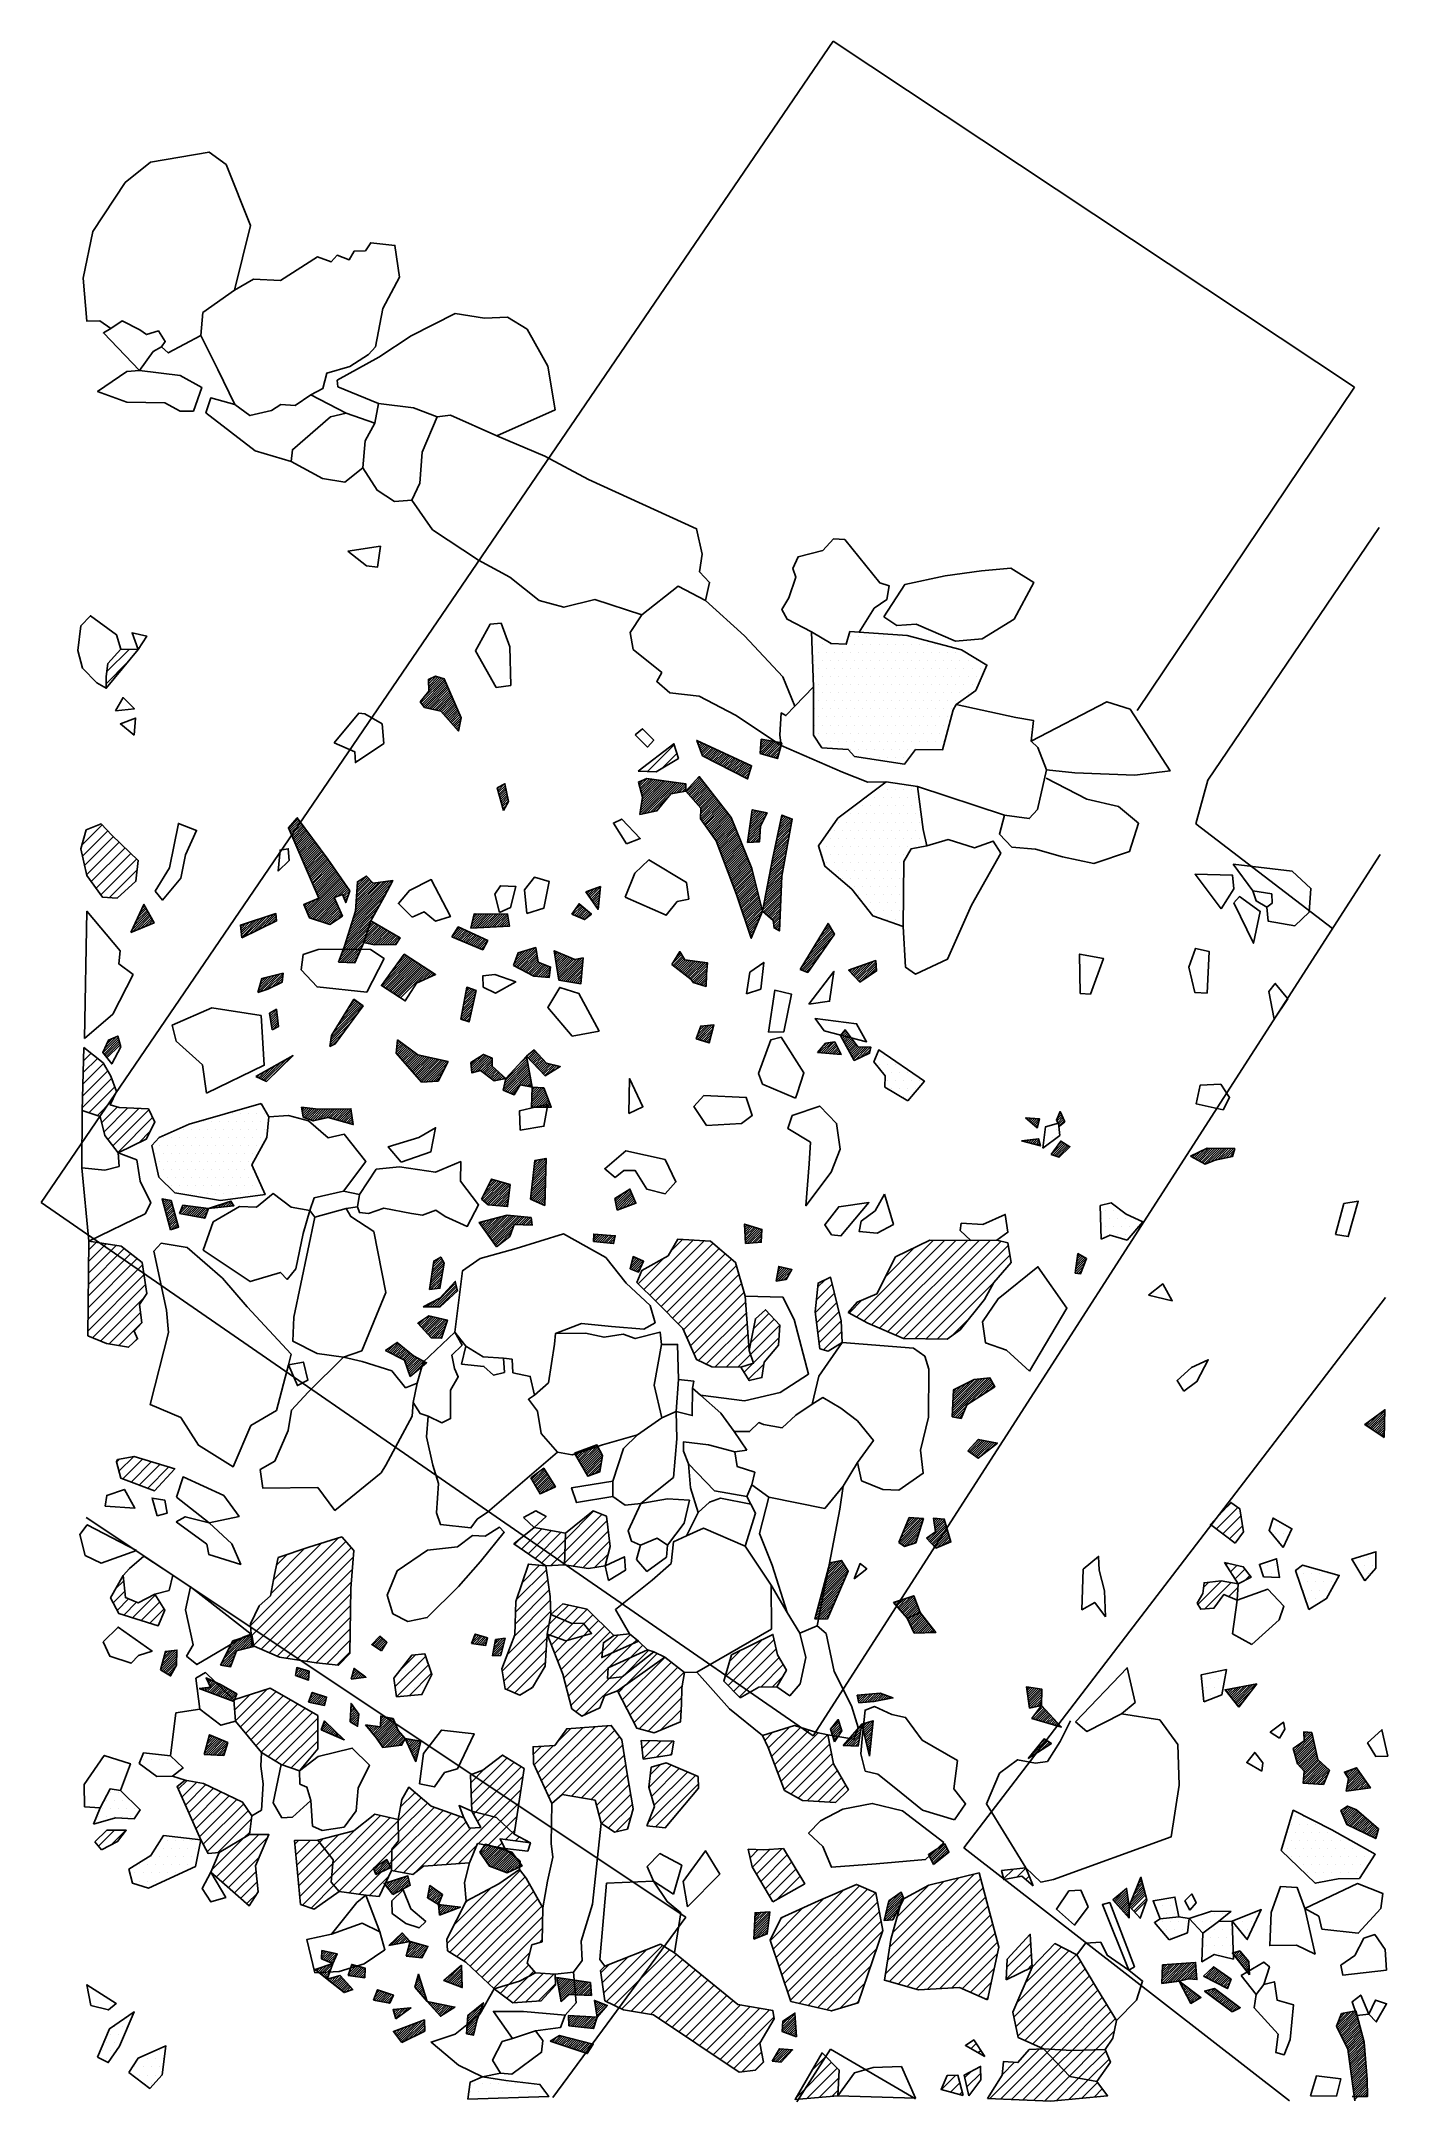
# Model space of a CAD drawing. Header units: metres. Extents: x -2.07 to 0.01, y -18 to -14.82.
import ezdxf

# ---------------------------------------------------------------- set-up
doc = ezdxf.new("R2010")
doc.units = ezdxf.units.M
doc.header["$LTSCALE"] = 25
doc.header["$MEASUREMENT"] = 0
doc.linetypes.add('STRICHPUNKTX2', pattern=[2, 1, -0.5, 0, -0.5])
doc.layers.get('0').update_dxf_attribs({"linetype": 'CONTINUOUS'})
for name, color, linetype in [('FEUER', 1, 'CONTINUOUS'), ('GRABUNGSGRENZE', 3, 'STRICHPUNKTX2'), ('KNOCHEN', 2, 'CONTINUOUS'), ('STEINE', 4, 'CONTINUOUS'), ('STEINESCHRAFF', 4, 'CONTINUOUS')]:
    doc.layers.add(name, color=color, linetype=linetype)

# ---------------------------------------------------------------- blocks, each defined once
blk = doc.blocks.new('*X1')
at = {"color": 0}
for p, q in [((-179.29, -1732.8), (-174.8, -1728.32)), ((-178.9, -1732.06), (-175.32, -1728.48)), ((-178.51, -1731.32), (-175.83, -1728.64)), ((-178.12, -1730.57), (-176.35, -1728.8)), ((-177.73, -1729.83), (-176.86, -1728.96)), ((-176.78, -1730.65), (-174.43, -1728.29)), ((-176.31, -1730.53), (-174.37, -1728.6)), ((-175.84, -1730.42), (-174.32, -1728.9)), ((-175.37, -1730.3), (-174.27, -1729.2)), ((-174.9, -1730.19), (-174.22, -1729.5)), ((-174.43, -1730.07), (-174.17, -1729.8)), ((-188.57, -1733.6), (-186.02, -1731.05)), ((-188.45, -1733.12), (-186.01, -1730.69)), ((-188.35, -1733.73), (-186.03, -1731.41)), ((-188.32, -1732.64), (-186.24, -1730.56)), ((-188.18, -1732.15), (-186.64, -1730.6)), ((-188.12, -1733.86), (-186.04, -1731.78)), ((-188.05, -1731.67), (-187.03, -1730.65)), ((-187.92, -1731.18), (-187.43, -1730.69)), ((-187.9, -1733.99), (-186.05, -1732.14)), ((-187.68, -1734.12), (-186.06, -1732.5)), ((-187.45, -1734.25), (-186.07, -1732.86)), ((-179.03, -1732.9), (-176.81, -1730.67)), ((-178.73, -1732.95), (-177.02, -1731.24)), ((-178.42, -1733), (-177.24, -1731.81)), ((-178.12, -1733.05), (-177.45, -1732.38)), ((-177.81, -1733.09), (-177.66, -1732.95)), ((-167.52, -1733.41), (-167.38, -1733.27)), ((-187.23, -1734.38), (-186.5, -1733.64)), ((-187.01, -1734.51), (-186.96, -1734.46)), ((-182.35, -1736.57), (-182.21, -1736.43)), ((-182.09, -1736.66), (-181.81, -1736.39)), ((-181.83, -1736.76), (-181.41, -1736.34)), ((-181.58, -1736.86), (-181.01, -1736.29)), ((-181.46, -1734.97), (-181.39, -1734.9)), ((-181.35, -1735.21), (-181.14, -1735.01)), ((-181.32, -1736.95), (-179.93, -1735.57)), ((-181.23, -1735.45), (-180.9, -1735.12)), ((-181.12, -1735.7), (-180.66, -1735.23)), ((-181.06, -1737.05), (-179.69, -1735.68)), ((-181.01, -1735.94), (-180.42, -1735.35)), ((-180.9, -1736.18), (-180.18, -1735.46)), ((-180.8, -1737.15), (-179.45, -1735.79)), ((-180.55, -1737.24), (-179.21, -1735.9)), ((-180.29, -1737.34), (-178.98, -1736.03)), ((-180.03, -1737.43), (-178.75, -1736.16)), ((-179.77, -1737.53), (-178.53, -1736.29)), ((-179.52, -1737.63), (-178.31, -1736.42)), ((-167.67, -1734.26), (-166.84, -1733.43)), ((-167.59, -1733.84), (-167.11, -1733.35)), ((-167.56, -1734.51), (-166.56, -1733.51)), ((-167.3, -1734.6), (-166.29, -1733.59)), ((-167.04, -1734.69), (-166.02, -1733.68)), ((-166.78, -1734.79), (-165.75, -1733.76)), ((-166.52, -1734.88), (-165.61, -1733.97)), ((-166.25, -1734.97), (-165.62, -1734.34)), ((-165.99, -1735.06), (-165.64, -1734.71)), ((-165.73, -1735.16), (-165.65, -1735.07)), ((-179.26, -1737.72), (-178.08, -1736.55)), ((-179, -1737.82), (-177.86, -1736.67)), ((-178.74, -1737.92), (-177.63, -1736.8)), ((-178.49, -1738.01), (-177.41, -1736.93)), ((-178.23, -1738.11), (-177.19, -1737.06)), ((-177.97, -1738.2), (-176.96, -1737.19)), ((-177.72, -1738.3), (-176.79, -1737.37)), ((-177.46, -1738.4), (-177.02, -1737.96)), ((-165.65, -1738.61), (-164.36, -1737.32)), ((-165.46, -1738.07), (-164.63, -1737.23)), ((-165.36, -1738.67), (-164.09, -1737.41)), ((-165.26, -1737.51), (-164.89, -1737.14)), ((-165.06, -1738.72), (-163.83, -1737.49)), ((-164.76, -1738.78), (-163.56, -1737.58)), ((-164.46, -1738.84), (-163.29, -1737.67)), ((-164.17, -1738.89), (-163.03, -1737.75)), ((-163.87, -1738.95), (-162.96, -1738.04)), ((-163.57, -1739.01), (-163.07, -1738.5)), ((-163.28, -1739.06), (-163.18, -1738.97)), ((-181.79, -1746.61), (-179.45, -1744.28)), ((-181.65, -1746.13), (-179.7, -1744.18)), ((-181.52, -1745.64), (-179.95, -1744.07)), ((-181.5, -1746.68), (-179.21, -1744.39)), ((-181.39, -1745.15), (-180.2, -1743.97)), ((-181.25, -1744.67), (-180.45, -1743.86)), ((-181.16, -1746.69), (-178.96, -1744.49)), ((-181.12, -1744.18), (-180.7, -1743.76)), ((-180.99, -1743.69), (-180.95, -1743.65)), ((-180.82, -1746.71), (-178.71, -1744.6)), ((-180.49, -1746.73), (-178.46, -1744.7)), ((-180.15, -1746.75), (-178.21, -1744.81)), ((-179.82, -1746.77), (-178.29, -1745.24)), ((-179.48, -1746.78), (-178.45, -1745.75)), ((-179.14, -1746.8), (-178.61, -1746.26)), ((-178.81, -1746.82), (-178.77, -1746.77))]:
    blk.add_line(p, q, dxfattribs=at)
blk = doc.blocks.new('*X2')
at = {"color": 0}
for p, q in [((-155.76, -1729.78), (-154.5, -1728.52)), ((-155.54, -1729.92), (-154.31, -1728.68)), ((-155.33, -1730.05), (-154.12, -1728.85)), ((-155.11, -1730.19), (-153.93, -1729.01)), ((-154.9, -1730.33), (-153.74, -1729.17)), ((-154.68, -1730.47), (-153.62, -1729.4)), ((-140.36, -1729.23), (-139.37, -1728.23)), ((-140.31, -1729.53), (-139.09, -1728.32)), ((-140.13, -1728.64), (-139.64, -1728.15)), ((-140, -1729.57), (-138.82, -1728.4)), ((-139.69, -1729.62), (-138.55, -1728.48)), ((-139.38, -1729.66), (-138.28, -1728.56)), ((-139.07, -1729.71), (-138.01, -1728.65)), ((-138.76, -1729.75), (-138.14, -1729.13)), ((-138.45, -1729.8), (-138.26, -1729.61)), ((-137.23, -1731.41), (-135.56, -1729.73)), ((-137.17, -1730.99), (-135.44, -1729.26)), ((-137.09, -1730.56), (-135.32, -1728.78)), ((-137.01, -1730.12), (-135.63, -1728.74)), ((-136.93, -1729.69), (-136.04, -1728.8)), ((-136.85, -1729.25), (-136.45, -1728.85)), ((-154.46, -1730.6), (-154.19, -1730.33)), ((-136.87, -1731.39), (-135.68, -1730.2)), ((-136.5, -1731.38), (-135.8, -1730.68)), ((-136.13, -1731.36), (-135.92, -1731.15)), ((-159.05, -1734.84), (-158.03, -1733.82)), ((-158.91, -1734.35), (-158.23, -1733.66)), ((-158.87, -1735.01), (-157.83, -1733.97)), ((-158.78, -1733.86), (-158.43, -1733.51)), ((-158.65, -1733.37), (-158.63, -1733.36)), ((-158.46, -1734.96), (-157.63, -1734.12)), ((-158.06, -1734.91), (-157.42, -1734.27)), ((-157.65, -1734.85), (-157.22, -1734.42)), ((-157.24, -1734.8), (-157.02, -1734.58)), ((-156.84, -1734.75), (-156.82, -1734.73)), ((-159.17, -1740.26), (-158.5, -1739.59)), ((-159.16, -1739.89), (-158.65, -1739.39)), ((-159.14, -1739.53), (-158.81, -1739.19)), ((-159.13, -1739.16), (-158.96, -1738.99)), ((-159.11, -1738.79), (-159.11, -1738.78)), ((-163.63, -1742.6), (-162.85, -1741.82)), ((-163.6, -1742.92), (-162.67, -1742)), ((-163.42, -1742.03), (-163.03, -1741.65)), ((-163.35, -1743.02), (-162.49, -1742.17)), ((-163.1, -1743.13), (-162.31, -1742.34)), ((-162.85, -1743.24), (-162.13, -1742.51)), ((-162.61, -1743.34), (-161.95, -1742.69)), ((-159.21, -1741.36), (-158.05, -1740.2)), ((-159.2, -1741), (-158.2, -1740)), ((-159.18, -1740.63), (-158.35, -1739.8)), ((-159.17, -1741.67), (-157.9, -1740.4)), ((-158.95, -1741.81), (-157.93, -1740.79)), ((-158.73, -1741.94), (-157.97, -1741.19)), ((-158.5, -1742.07), (-158.02, -1741.58)), ((-158.28, -1742.2), (-158.06, -1741.98)), ((-156.83, -1742.16), (-156.79, -1742.12)), ((-156.67, -1742.35), (-156.48, -1742.16)), ((-156.51, -1742.55), (-156.16, -1742.2)), ((-156.35, -1742.74), (-155.85, -1742.25)), ((-156.19, -1742.94), (-155.54, -1742.29)), ((-156.03, -1743.13), (-155.23, -1742.33)), ((-155.87, -1743.32), (-154.92, -1742.37)), ((-155.71, -1743.52), (-154.61, -1742.42)), ((-155.55, -1743.71), (-152.88, -1741.04)), ((-155.39, -1743.91), (-152.61, -1741.12)), ((-155.23, -1744.1), (-152.5, -1741.37)), ((-155.08, -1744.31), (-152.39, -1741.62)), ((-154.94, -1744.52), (-152.29, -1741.86)), ((-154.8, -1744.73), (-152.18, -1742.11)), ((-154.66, -1744.94), (-152.08, -1742.36)), ((-154.57, -1742.37), (-153.18, -1740.99)), ((-154.55, -1742.01), (-153.48, -1740.93)), ((-154.54, -1741.64), (-153.77, -1740.87)), ((-154.53, -1741.28), (-154.07, -1740.82)), ((-154.52, -1740.91), (-154.37, -1740.76)), ((-154.51, -1745.15), (-151.97, -1742.61)), ((-162.36, -1743.45), (-161.77, -1742.86)), ((-162.11, -1743.56), (-161.59, -1743.03)), ((-161.87, -1743.66), (-161.41, -1743.2)), ((-161.62, -1743.77), (-161.23, -1743.38)), ((-161.37, -1743.88), (-161.04, -1743.55)), ((-161.12, -1743.98), (-160.86, -1743.72)), ((-160.88, -1744.09), (-160.68, -1743.89)), ((-160.63, -1744.2), (-160.5, -1744.07)), ((-160.38, -1744.3), (-160.32, -1744.24)), ((-154.37, -1745.36), (-151.86, -1742.85)), ((-154.23, -1745.57), (-151.73, -1743.07)), ((-153.85, -1745.55), (-151.57, -1743.26)), ((-153.45, -1745.5), (-151.4, -1743.45)), ((-153.05, -1745.45), (-151.24, -1743.64)), ((-152.65, -1745.4), (-151.07, -1743.83)), ((-152.24, -1745.36), (-150.91, -1744.02)), ((-151.84, -1745.31), (-150.74, -1744.21)), ((-151.44, -1745.26), (-151.14, -1744.96)), ((-150.63, -1744.45), (-150.45, -1744.27)), ((-150.52, -1744.69), (-150.15, -1744.32)), ((-150.41, -1744.93), (-149.85, -1744.37)), ((-150.3, -1745.18), (-149.55, -1744.42)), ((-150.19, -1745.42), (-149.24, -1744.48)), ((-150.08, -1745.66), (-148.94, -1744.53)), ((-149.97, -1745.91), (-148.64, -1744.58)), ((-149.86, -1746.15), (-148.34, -1744.63)), ((-149.75, -1746.39), (-148.44, -1745.09)), ((-149.64, -1746.64), (-148.55, -1745.55)), ((-149.52, -1746.88), (-148.67, -1746.02)), ((-149.41, -1747.12), (-148.78, -1746.49)), ((-149.3, -1747.37), (-148.9, -1746.96)), ((-149.19, -1747.61), (-149.01, -1747.43)), ((-139.12, -1761.93), (-137.89, -1760.7)), ((-138.97, -1762.14), (-137.61, -1760.78)), ((-138.88, -1761.34), (-138.16, -1760.62)), ((-138.83, -1762.35), (-137.34, -1760.86)), ((-138.68, -1762.56), (-137.07, -1760.94)), ((-138.54, -1762.77), (-136.79, -1761.02)), ((-138.4, -1762.97), (-136.52, -1761.1)), ((-138.25, -1763.18), (-136.24, -1761.18)), ((-138.11, -1763.39), (-135.97, -1761.26)), ((-137.96, -1763.6), (-135.7, -1761.33)), ((-137.82, -1763.81), (-135.42, -1761.41)), ((-137.64, -1763.98), (-135.15, -1761.49)), ((-137.38, -1764.08), (-134.87, -1761.57)), ((-137.12, -1764.17), (-134.6, -1761.65)), ((-136.86, -1764.27), (-134.33, -1761.73)), ((-136.61, -1764.37), (-134.14, -1761.9)), ((-155.63, -1764.3), (-155.53, -1764.2)), ((-155.53, -1764.55), (-154.53, -1763.55)), ((-155.44, -1764.81), (-153.58, -1762.96)), ((-155.34, -1765.07), (-153.46, -1763.19)), ((-155.05, -1765.13), (-153.35, -1763.43)), ((-154.39, -1764.83), (-153.23, -1763.66)), ((-153.73, -1764.52), (-153.11, -1763.9)), ((-153.07, -1764.22), (-152.99, -1764.14)), ((-136.35, -1764.46), (-133.99, -1762.1)), ((-136.09, -1764.56), (-133.84, -1762.31)), ((-135.83, -1764.65), (-133.69, -1762.51)), ((-135.58, -1764.75), (-133.54, -1762.71)), ((-135.32, -1764.85), (-133.39, -1762.92)), ((-135.06, -1764.94), (-133.24, -1763.12)), ((-134.55, -1764.78), (-133.09, -1763.33)), ((-133.89, -1764.48), (-132.94, -1763.53)), ((-133.23, -1764.17), (-132.79, -1763.73)), ((-153.87, -1766.79), (-153.58, -1766.49)), ((-153.72, -1766.98), (-153.06, -1766.33)), ((-153.56, -1767.18), (-152.54, -1766.16)), ((-153.4, -1767.37), (-152.03, -1766)), ((-153.24, -1767.56), (-151.51, -1765.83)), ((-153.08, -1767.76), (-150.99, -1765.67)), ((-152.92, -1767.95), (-150.47, -1765.5)), ((-152.76, -1768.15), (-150.27, -1765.65)), ((-152.52, -1768.26), (-150.2, -1765.94)), ((-151.76, -1767.85), (-150.13, -1766.22)), ((-151, -1767.44), (-150.06, -1766.5)), ((-150.24, -1767.04), (-149.99, -1766.79)), ((-147.27, -1768.67), (-146.12, -1767.52)), ((-147.19, -1768.23), (-146.33, -1767.37)), ((-147.17, -1768.92), (-145.91, -1767.66)), ((-147.11, -1767.8), (-146.54, -1767.23)), ((-147.02, -1767.36), (-146.75, -1767.08)), ((-146.95, -1769.05), (-145.71, -1767.81)), ((-146.73, -1769.18), (-145.5, -1767.95)), ((-146.5, -1769.31), (-145.29, -1768.1)), ((-146.28, -1769.45), (-145.08, -1768.24)), ((-146.06, -1769.58), (-145.04, -1768.56)), ((-145.84, -1769.71), (-145.28, -1769.15)), ((-145.62, -1769.84), (-145.52, -1769.74)), ((-145.55, -1770.12), (-145.32, -1769.9)), ((-145.52, -1770.45), (-145.01, -1769.94)), ((-145.49, -1770.77), (-144.69, -1769.98)), ((-145.46, -1771.1), (-144.38, -1770.01)), ((-145.43, -1771.42), (-144.06, -1770.05)), ((-145, -1771.35), (-143.75, -1770.09)), ((-144.43, -1771.13), (-143.43, -1770.13)), ((-143.86, -1770.92), (-143.12, -1770.17)), ((-143.29, -1770.7), (-142.8, -1770.21)), ((-142.72, -1770.48), (-142.49, -1770.25)), ((-152.98, -1776.14), (-151.15, -1774.32)), ((-152.55, -1776.06), (-150.98, -1774.5)), ((-152.11, -1775.98), (-150.81, -1774.68)), ((-163.64, -1777.96), (-162.83, -1777.16)), ((-163.62, -1777.59), (-163.12, -1777.1)), ((-163.61, -1777.22), (-163.41, -1777.03)), ((-163.61, -1778.29), (-162.54, -1777.22)), ((-163.36, -1778.39), (-162.25, -1777.29)), ((-163.11, -1778.49), (-161.96, -1777.35)), ((-162.86, -1778.6), (-161.67, -1777.41)), ((-162.61, -1778.7), (-161.38, -1777.48)), ((-162.36, -1778.81), (-161.39, -1777.84)), ((-151.68, -1775.9), (-150.64, -1774.87)), ((-151.24, -1775.82), (-150.47, -1775.05)), ((-150.81, -1775.74), (-150.31, -1775.24)), ((-150.53, -1777.58), (-148.85, -1775.9)), ((-150.45, -1777.85), (-148.58, -1775.98)), ((-150.4, -1777.1), (-149.13, -1775.83)), ((-150.38, -1775.66), (-150.14, -1775.42)), ((-150.26, -1776.61), (-149.4, -1775.75)), ((-150.13, -1776.12), (-149.68, -1775.67)), ((-150.13, -1777.89), (-148.3, -1776.06)), ((-149.99, -1775.63), (-149.96, -1775.6)), ((-149.81, -1777.92), (-148.02, -1776.14)), ((-149.49, -1777.96), (-147.75, -1776.21)), ((-149.17, -1777.99), (-147.47, -1776.29)), ((-148.85, -1778.02), (-147.26, -1776.43)), ((-148.53, -1778.06), (-147.66, -1777.19)), ((-164.57, -1779.95), (-164.47, -1779.85)), ((-164.38, -1780.12), (-163.93, -1779.67)), ((-164.18, -1780.28), (-163.4, -1779.49)), ((-163.99, -1780.44), (-162.87, -1779.31)), ((-163.8, -1780.6), (-162.33, -1779.13)), ((-163.61, -1780.76), (-161.95, -1779.11)), ((-163.41, -1780.92), (-162.15, -1779.66)), ((-163.22, -1781.08), (-162.35, -1780.21)), ((-163.03, -1781.24), (-162.54, -1780.76)), ((-162.24, -1781.87), (-161.39, -1781.02)), ((-162.11, -1778.91), (-161.68, -1778.48)), ((-162.05, -1782.03), (-160.88, -1780.86)), ((-161.85, -1782.18), (-160.65, -1780.99)), ((-159.46, -1780.85), (-158.02, -1779.41)), ((-159.44, -1780.49), (-158.3, -1779.34)), ((-159.27, -1779.95), (-158.58, -1779.26)), ((-159.15, -1780.9), (-157.74, -1779.49)), ((-159.09, -1779.42), (-158.85, -1779.19)), ((-158.84, -1780.94), (-157.46, -1779.57)), ((-158.53, -1780.98), (-157.18, -1779.64)), ((-158.22, -1781.03), (-156.91, -1779.72)), ((-157.91, -1781.07), (-156.93, -1780.09)), ((-157.6, -1781.12), (-156.95, -1780.47)), ((-157.29, -1781.16), (-156.98, -1780.85)), ((-148.81, -1781.16), (-148.58, -1780.93)), ((-148.67, -1780.67), (-148.66, -1780.66)), ((-148.21, -1778.09), (-148.06, -1777.94)), ((-144.71, -1781.66), (-144.09, -1781.05)), ((-144.45, -1781.76), (-142.01, -1779.31)), ((-144.2, -1781.86), (-142, -1779.66)), ((-143.94, -1781.95), (-141.99, -1780)), ((-143.68, -1782.05), (-141.98, -1780.34)), ((-143.43, -1782.15), (-141.97, -1780.69)), ((-143.17, -1782.24), (-141.96, -1781.03)), ((-162.84, -1781.4), (-162.74, -1781.3)), ((-162.64, -1781.56), (-162.41, -1781.33)), ((-162.44, -1781.72), (-161.9, -1781.17)), ((-161.65, -1782.34), (-160.49, -1781.18)), ((-161.45, -1782.5), (-160.32, -1781.37)), ((-161.26, -1782.65), (-160.16, -1781.55)), ((-161.06, -1782.81), (-159.99, -1781.74)), ((-160.86, -1782.96), (-159.83, -1781.93)), ((-160.66, -1783.12), (-159.66, -1782.12)), ((-160.46, -1783.27), (-159.5, -1782.31)), ((-160.27, -1783.43), (-159.33, -1782.49)), ((-159.87, -1783.39), (-159.17, -1782.68)), ((-159.34, -1783.21), (-159, -1782.87)), ((-155.53, -1784.7), (-154.16, -1783.33)), ((-155.49, -1784.31), (-154.42, -1783.25)), ((-155.28, -1783.74), (-154.69, -1783.16)), ((-155.23, -1784.76), (-153.9, -1783.42)), ((-155.06, -1783.17), (-154.95, -1783.07)), ((-154.93, -1784.81), (-153.63, -1783.51)), ((-154.63, -1784.87), (-153.37, -1783.6)), ((-154.34, -1784.92), (-153.1, -1783.69)), ((-154.04, -1784.98), (-152.84, -1783.78)), ((-153.74, -1785.04), (-152.57, -1783.87)), ((-149.23, -1782.65), (-148.32, -1781.74)), ((-149.09, -1782.15), (-148.41, -1781.47)), ((-149.07, -1782.84), (-148.24, -1782.01)), ((-148.95, -1781.66), (-148.49, -1781.2)), ((-148.91, -1783.03), (-148.15, -1782.28)), ((-148.74, -1783.22), (-148.07, -1782.55)), ((-148.58, -1783.41), (-147.98, -1782.81)), ((-148.42, -1783.6), (-147.9, -1783.08)), ((-148.25, -1783.79), (-147.81, -1783.35)), ((-148.09, -1783.98), (-147.73, -1783.62)), ((-147.93, -1784.17), (-147.65, -1783.89)), ((-147.76, -1784.36), (-147.56, -1784.16)), ((-142.91, -1782.34), (-141.95, -1781.38)), ((-142.66, -1782.44), (-141.94, -1781.72)), ((-142.4, -1782.53), (-141.93, -1782.07)), ((-142.14, -1782.63), (-141.92, -1782.41)), ((-153.44, -1785.09), (-152.83, -1784.47)), ((-153.14, -1785.15), (-153.11, -1785.11)), ((-152.55, -1786.32), (-152.33, -1786.1)), ((-152.47, -1786.59), (-151.94, -1786.06)), ((-152.38, -1786.86), (-151.55, -1786.03)), ((-152.3, -1787.13), (-151.16, -1785.99)), ((-152.21, -1787.39), (-150.77, -1785.96)), ((-151.64, -1787.18), (-150.38, -1785.92)), ((-150.34, -1786.23), (-149.99, -1785.89)), ((-147.6, -1784.55), (-147.48, -1784.43)), ((-147.44, -1784.74), (-147.39, -1784.7)), ((-147.27, -1784.93), (-147.22, -1784.88)), ((-147.11, -1785.12), (-146.93, -1784.94)), ((-146.94, -1785.31), (-146.63, -1785)), ((-146.78, -1785.5), (-146.34, -1785.06)), ((-146.61, -1785.68), (-146.05, -1785.12)), ((-146.44, -1785.87), (-145.75, -1785.18)), ((-146.28, -1786.06), (-145.46, -1785.24)), ((-146.11, -1786.25), (-145.17, -1785.3)), ((-145.95, -1786.43), (-144.87, -1785.36)), ((-145.78, -1786.62), (-144.58, -1785.42)), ((-145.61, -1786.81), (-144.29, -1785.48)), ((-145.45, -1787), (-143.99, -1785.54)), ((-145.19, -1787.09), (-143.7, -1785.6)), ((-144.23, -1786.48), (-143.41, -1785.66)), ((-143.26, -1785.87), (-143.11, -1785.72)), ((-141.18, -1788.74), (-139.34, -1786.9)), ((-141.15, -1788.36), (-139.12, -1786.33)), ((-141.12, -1787.97), (-138.9, -1785.75)), ((-141.09, -1787.59), (-138.68, -1785.18)), ((-141.07, -1787.21), (-140.13, -1786.28)), ((-152.56, -1789.51), (-152.54, -1789.49)), ((-152.41, -1789.71), (-151.97, -1789.28)), ((-152.25, -1789.91), (-151.41, -1789.07)), ((-152.09, -1790.11), (-150.85, -1788.86)), ((-151.94, -1790.31), (-150.29, -1788.66)), ((-151.78, -1790.5), (-149.73, -1788.45)), ((-151.63, -1790.7), (-149.17, -1788.24)), ((-151.47, -1790.9), (-148.61, -1788.03)), ((-151.32, -1791.1), (-148.05, -1787.83)), ((-150.88, -1791.01), (-147.75, -1787.89)), ((-150.19, -1790.67), (-147.74, -1788.23)), ((-149.49, -1790.33), (-147.73, -1788.58)), ((-148.8, -1789.99), (-147.72, -1788.92)), ((-148.11, -1789.65), (-147.72, -1789.26)), ((-141.26, -1789.88), (-139.8, -1788.42)), ((-141.24, -1789.5), (-139.7, -1787.96)), ((-141.21, -1789.12), (-139.56, -1787.47)), ((-140.97, -1789.94), (-139.91, -1788.88)), ((-140.67, -1790), (-140.02, -1789.34)), ((-140.37, -1790.05), (-140.12, -1789.8))]:
    blk.add_line(p, q, dxfattribs=at)
blk = doc.blocks.new('*X3')
at = {"color": 0}
for p, q in [((-96.79, -1773.69), (-94.44, -1771.34)), ((-96.77, -1773.32), (-94.45, -1771)), ((-96.75, -1772.95), (-94.83, -1771.03)), ((-96.73, -1772.57), (-95.21, -1771.05)), ((-96.71, -1772.2), (-95.59, -1771.08)), ((-96.69, -1771.83), (-95.97, -1771.1)), ((-96.67, -1771.45), (-96.35, -1771.13)), ((-96.87, -1775.18), (-94.61, -1772.93)), ((-96.85, -1774.81), (-94.57, -1772.53)), ((-96.83, -1774.44), (-94.52, -1772.13)), ((-96.81, -1774.06), (-94.48, -1771.74)), ((-96.38, -1775.05), (-94.65, -1773.32)), ((-95.81, -1774.83), (-94.69, -1773.72)), ((-95.23, -1774.61), (-94.74, -1774.11)), ((-127.27, -1781.19), (-127.25, -1781.17)), ((-127.22, -1781.49), (-126.94, -1781.21)), ((-127.17, -1781.8), (-126.63, -1781.26)), ((-127.11, -1782.1), (-126.32, -1781.31)), ((-127.06, -1782.4), (-126.02, -1781.35)), ((-127.01, -1782.7), (-125.71, -1781.4)), ((-126.96, -1783), (-125.4, -1781.45)), ((-126.9, -1783.3), (-125.09, -1781.49)), ((-126.85, -1783.6), (-124.79, -1781.54)), ((-126.8, -1783.9), (-124.48, -1781.58)), ((-126.75, -1784.21), (-124.17, -1781.63)), ((-126.7, -1784.51), (-123.87, -1781.68)), ((-126.64, -1784.81), (-123.56, -1781.72)), ((-125.26, -1783.78), (-123.25, -1781.77)), ((-124.93, -1783.8), (-122.94, -1781.82)), ((-124.59, -1783.81), (-122.64, -1781.86)), ((-124.25, -1783.83), (-122.33, -1781.91)), ((-123.91, -1783.85), (-122.1, -1782.04)), ((-123.58, -1783.86), (-122.08, -1782.36)), ((-123.24, -1783.88), (-122.05, -1782.69)), ((-122.9, -1783.89), (-122.03, -1783.02)), ((-122.56, -1783.91), (-122, -1783.35)), ((-122.22, -1783.93), (-121.98, -1783.68)), ((-125.49, -1787.19), (-125.36, -1787.06)), ((-125.48, -1787.54), (-125.03, -1787.08)), ((-125.47, -1787.88), (-124.69, -1787.1)), ((-125.46, -1788.22), (-124.36, -1787.12)), ((-125.45, -1788.57), (-124.02, -1787.14)), ((-125.2, -1788.67), (-123.69, -1787.16)), ((-124.88, -1788.7), (-123.36, -1787.18)), ((-124.56, -1788.74), (-123.02, -1787.2)), ((-124.24, -1788.77), (-122.69, -1787.22)), ((-123.92, -1788.8), (-122.36, -1787.24)), ((-123.6, -1788.84), (-122.02, -1787.26)), ((-123.28, -1788.87), (-121.69, -1787.28)), ((-122.97, -1788.91), (-121.36, -1787.3)), ((-122.65, -1788.94), (-121.06, -1787.36)), ((-121.46, -1784.93), (-121.31, -1784.78)), ((-121.41, -1785.23), (-121.06, -1784.88)), ((-121.36, -1785.53), (-120.8, -1784.98)), ((-121.3, -1785.83), (-120.55, -1785.08)), ((-121.25, -1786.14), (-120.29, -1785.17)), ((-121.2, -1786.44), (-120.04, -1785.27)), ((-121.15, -1786.74), (-119.78, -1785.37)), ((-121.09, -1787.04), (-119.53, -1785.47)), ((-92.43, -1789.14), (-90.46, -1787.17)), ((-92.42, -1788.77), (-90.49, -1786.83)), ((-92.41, -1788.4), (-91.03, -1787.03)), ((-127.99, -1791.1), (-127.18, -1790.3)), ((-127.72, -1791.19), (-126.7, -1790.17)), ((-127.46, -1791.28), (-126.42, -1790.24)), ((-127.19, -1791.37), (-126.14, -1790.31)), ((-126.93, -1791.46), (-125.85, -1790.38)), ((-126.67, -1791.55), (-125.57, -1790.46)), ((-126.4, -1791.64), (-125.29, -1790.53)), ((-126.14, -1791.73), (-125.01, -1790.6)), ((-122.33, -1788.98), (-121.23, -1787.88)), ((-122.01, -1789.01), (-121.4, -1788.4)), ((-121.69, -1789.05), (-121.57, -1788.93)), ((-92.45, -1789.5), (-90.44, -1787.5)), ((-92.4, -1788.04), (-92.11, -1787.75)), ((-92.21, -1789.62), (-90.42, -1787.83)), ((-91.95, -1789.71), (-90.4, -1788.16)), ((-91.69, -1789.81), (-90.37, -1788.49)), ((-91.44, -1789.91), (-90.35, -1788.82)), ((-91.18, -1790), (-90.33, -1789.15)), ((-90.92, -1790.1), (-90.31, -1789.49)), ((-90.66, -1790.2), (-90.29, -1789.82)), ((-90.41, -1790.29), (-90.26, -1790.15)), ((-128.25, -1791.01), (-128.08, -1790.84)), ((-125.88, -1791.82), (-124.73, -1790.67)), ((-125.61, -1791.91), (-124.45, -1790.75)), ((-125.35, -1792), (-124.17, -1790.82)), ((-125.09, -1792.09), (-123.89, -1790.89)), ((-124.82, -1792.18), (-123.61, -1790.96)), ((-124.56, -1792.27), (-123.32, -1791.04)), ((-124.3, -1792.36), (-123.04, -1791.11)), ((-124.03, -1792.45), (-122.76, -1791.18)), ((-123.77, -1792.54), (-122.48, -1791.25)), ((-123.51, -1792.63), (-122.2, -1791.32)), ((-123.24, -1792.72), (-121.92, -1791.4)), ((-122.98, -1792.81), (-121.74, -1791.57)), ((-122.71, -1792.9), (-122.32, -1792.51)), ((-93.86, -1794.1), (-92.02, -1792.26)), ((-93.82, -1793.7), (-92.35, -1792.23)), ((-93.54, -1794.13), (-91.69, -1792.28)), ((-93.3, -1792.83), (-92.68, -1792.21)), ((-93.22, -1794.17), (-91.36, -1792.31)), ((-92.9, -1794.2), (-91.03, -1792.33))]:
    blk.add_line(p, q, dxfattribs=at)
blk = doc.blocks.new('*X4')
at = {"color": 0}
for p, q in [((-74.4, -1713.83), (-70.78, -1710.2)), ((-74.24, -1714.02), (-70.72, -1710.5)), ((-74.15, -1713.22), (-71.11, -1710.18)), ((-73.9, -1712.62), (-71.43, -1710.15)), ((-73.65, -1712.01), (-71.76, -1710.13)), ((-73.39, -1711.41), (-72.09, -1710.11)), ((-73.14, -1710.8), (-72.42, -1710.08)), ((-72.89, -1710.2), (-72.75, -1710.06)), ((-69.88, -1713.55), (-67.23, -1710.9)), ((-69.08, -1710.28), (-68.98, -1710.17)), ((-69.04, -1710.58), (-68.64, -1710.19)), ((-68.99, -1710.89), (-68.31, -1710.21)), ((-68.95, -1711.2), (-67.98, -1710.23)), ((-68.9, -1711.51), (-67.65, -1710.26)), ((-68.86, -1711.82), (-67.39, -1710.35)), ((-68.81, -1712.13), (-67.31, -1710.62)), ((-74.03, -1714.17), (-70.89, -1711.02)), ((-73.83, -1714.31), (-71.05, -1711.54)), ((-73.62, -1714.46), (-71.22, -1712.06)), ((-73.19, -1714.39), (-71.38, -1712.58)), ((-72.67, -1714.22), (-71.55, -1713.09)), ((-72.15, -1714.05), (-71.71, -1713.61)), ((-70.05, -1713.37), (-69.31, -1712.62)), ((-69.7, -1713.73), (-67.15, -1711.17)), ((-69.53, -1713.91), (-67.07, -1711.45)), ((-69.36, -1714.09), (-66.99, -1711.72)), ((-69.18, -1714.27), (-66.91, -1712)), ((-69.01, -1714.45), (-66.83, -1712.27)), ((-68.84, -1714.63), (-66.75, -1712.55)), ((-68.58, -1714.72), (-66.68, -1712.82)), ((-67.97, -1714.46), (-66.6, -1713.09)), ((-67.36, -1714.21), (-66.52, -1713.37)), ((-66.75, -1713.95), (-66.44, -1713.64)), ((-85.86, -1719.99), (-83.01, -1717.13)), ((-85.73, -1719.5), (-83.14, -1716.91)), ((-85.61, -1719.02), (-83.28, -1716.69)), ((-85.48, -1718.54), (-83.7, -1716.77)), ((-85.35, -1718.06), (-84.14, -1716.85)), ((-85.22, -1717.58), (-84.58, -1716.94)), ((-85.09, -1717.09), (-85.03, -1717.03)), ((-87.02, -1724.33), (-83.22, -1720.52)), ((-86.89, -1723.85), (-82.95, -1719.9)), ((-86.76, -1723.36), (-82.68, -1719.28)), ((-86.64, -1722.88), (-82.41, -1718.65)), ((-86.51, -1722.4), (-82.33, -1718.22)), ((-86.38, -1721.92), (-82.46, -1718)), ((-86.25, -1721.43), (-82.6, -1717.78)), ((-86.12, -1720.95), (-82.74, -1717.57)), ((-85.99, -1720.47), (-82.87, -1717.35)), ((-87.36, -1725.73), (-84.03, -1722.39)), ((-87.28, -1725.29), (-83.76, -1721.77)), ((-87.15, -1724.81), (-83.49, -1721.15)), ((-87, -1725.72), (-84.3, -1723.02)), ((-86.64, -1725.71), (-84.57, -1723.64)), ((-75.11, -1723.38), (-74.76, -1723.03)), ((-74.95, -1723.57), (-74.22, -1722.84)), ((-74.78, -1723.76), (-73.69, -1722.66)), ((-74.62, -1723.94), (-73.15, -1722.48)), ((-74.45, -1724.13), (-72.61, -1722.29)), ((-74.29, -1724.32), (-72.13, -1722.16)), ((-74.12, -1724.51), (-72.03, -1722.42)), ((-73.96, -1724.7), (-71.93, -1722.67)), ((-73.8, -1724.89), (-71.83, -1722.93)), ((-73.63, -1725.08), (-71.73, -1723.18)), ((-73.47, -1725.27), (-71.63, -1723.43)), ((-73.3, -1725.46), (-71.53, -1723.69)), ((-86.28, -1725.7), (-84.84, -1724.26)), ((-85.92, -1725.7), (-85.11, -1724.89)), ((-85.55, -1725.69), (-85.38, -1725.51)), ((-73.15, -1725.66), (-71.44, -1723.94)), ((-73.03, -1725.9), (-71.34, -1724.2)), ((-72.92, -1726.13), (-71.24, -1724.45)), ((-72.8, -1726.37), (-71.14, -1724.71)), ((-72.69, -1726.61), (-70.99, -1724.91)), ((-72.57, -1726.85), (-70.84, -1725.11)), ((-72.45, -1727.08), (-70.68, -1725.31)), ((-72.34, -1727.32), (-70.53, -1725.51)), ((-72.22, -1727.56), (-70.37, -1725.71)), ((-72.11, -1727.8), (-70.22, -1725.91)), ((-71.86, -1727.91), (-70.06, -1726.11)), ((-71.5, -1727.9), (-69.91, -1726.3)), ((-71.14, -1727.89), (-69.75, -1726.5)), ((-70.77, -1727.88), (-69.6, -1726.7)), ((-70.41, -1727.87), (-69.44, -1726.9)), ((-70.04, -1727.86), (-69.29, -1727.1)), ((-69.68, -1727.85), (-69.13, -1727.3)), ((-69.32, -1727.84), (-68.98, -1727.5)), ((-68.95, -1727.83), (-68.82, -1727.69)), ((-54.68, -1736.54), (-54.43, -1736.28)), ((-54.64, -1736.85), (-54.12, -1736.33)), ((-54.6, -1737.16), (-53.82, -1736.38)), ((-54.55, -1737.47), (-53.51, -1736.42)), ((-23.57, -1737.24), (-22.76, -1736.43)), ((-23.41, -1737.44), (-22.32, -1736.35)), ((-23.26, -1737.64), (-21.89, -1736.27)), ((-23.1, -1737.83), (-21.46, -1736.19)), ((-22.94, -1738.03), (-21.02, -1736.11)), ((-22.79, -1738.23), (-20.59, -1736.03)), ((-22.63, -1738.43), (-20.15, -1735.95)), ((-22.48, -1738.62), (-19.72, -1735.87)), ((-22.32, -1738.82), (-19.29, -1735.79)), ((-80.85, -1737.6), (-80.75, -1737.5)), ((-80.79, -1737.9), (-80.37, -1737.47)), ((-80.73, -1738.19), (-79.98, -1737.44)), ((-80.67, -1738.48), (-79.59, -1737.41)), ((-80.52, -1738.68), (-79.21, -1737.37)), ((-80.13, -1738.65), (-78.82, -1737.34)), ((-79.75, -1738.62), (-78.44, -1737.31)), ((-79.36, -1738.59), (-78.05, -1737.28)), ((-78.97, -1738.55), (-77.66, -1737.24)), ((-78.59, -1738.52), (-77.3, -1737.23)), ((-78.19, -1738.48), (-77.04, -1737.33)), ((-77.75, -1738.4), (-76.78, -1737.42)), ((-77.32, -1738.31), (-76.52, -1737.51)), ((-76.88, -1738.23), (-76.26, -1737.61)), ((-76.44, -1738.15), (-76, -1737.7)), ((-76.01, -1738.06), (-75.74, -1737.79)), ((-75.57, -1737.98), (-75.48, -1737.89)), ((-54.51, -1737.78), (-53.2, -1736.47)), ((-54.47, -1738.09), (-52.9, -1736.52)), ((-54.42, -1738.4), (-52.59, -1736.56)), ((-54.38, -1738.71), (-52.32, -1736.65)), ((-54.34, -1739.02), (-52.33, -1737.01)), ((-54.3, -1739.33), (-52.34, -1737.37)), ((-54.09, -1739.48), (-52.34, -1737.73)), ((-53.65, -1741.17), (-52, -1739.51)), ((-53.64, -1739.38), (-52.35, -1738.1)), ((-53.62, -1740.77), (-52.17, -1739.33)), ((-53.19, -1739.29), (-52.36, -1738.46)), ((-52.74, -1739.19), (-52.37, -1738.82)), ((-52.57, -1739.38), (-52.34, -1739.15)), ((-23.88, -1736.85), (-23.63, -1736.59)), ((-23.72, -1737.04), (-23.19, -1736.51)), ((-22.16, -1739.02), (-19.78, -1736.64)), ((-22.01, -1739.22), (-20.93, -1738.14)), ((-84.97, -1742.79), (-83.72, -1741.53)), ((-84.89, -1743.06), (-83.64, -1741.8)), ((-84.81, -1743.33), (-83.55, -1742.07)), ((-84.72, -1743.59), (-83.46, -1742.34)), ((-84.64, -1743.86), (-83.38, -1742.6)), ((-82.89, -1745.29), (-80.29, -1742.7)), ((-81.79, -1743.85), (-80.22, -1742.27)), ((-80.12, -1742.17), (-79.81, -1741.86)), ((-80.05, -1742.46), (-79.31, -1741.72)), ((-79.98, -1742.74), (-78.81, -1741.57)), ((-79.91, -1743.02), (-78.43, -1741.55)), ((-79.84, -1743.31), (-78.47, -1741.94)), ((-79.77, -1743.59), (-78.51, -1742.33)), ((-79.7, -1743.87), (-78.55, -1742.72)), ((-53.38, -1741.25), (-51.84, -1739.7)), ((-53.11, -1741.33), (-51.67, -1739.88)), ((-52.84, -1741.41), (-51.5, -1740.07)), ((-52.56, -1741.49), (-51.33, -1740.25)), ((-52.29, -1741.57), (-51.16, -1740.44)), ((-52.02, -1741.65), (-50.99, -1740.62)), ((-51.74, -1741.73), (-50.82, -1740.8)), ((-51.47, -1741.81), (-50.65, -1740.99)), ((-51.2, -1741.89), (-50.48, -1741.17)), ((-50.92, -1741.97), (-50.31, -1741.36)), ((-50.65, -1742.05), (-50.14, -1741.54)), ((-50.38, -1742.13), (-49.97, -1741.73)), ((-50.1, -1742.21), (-49.8, -1741.91)), ((-49.83, -1742.29), (-49.63, -1742.09)), ((-49.56, -1742.37), (-49.46, -1742.28)), ((-84.55, -1744.13), (-83.29, -1742.87)), ((-84.47, -1744.4), (-83.52, -1743.45)), ((-84.38, -1744.67), (-84.23, -1744.52)), ((-82.55, -1745.31), (-80.36, -1743.12)), ((-82.21, -1745.33), (-80.43, -1743.54)), ((-81.87, -1745.34), (-80.5, -1743.97)), ((-81.54, -1745.36), (-80.57, -1744.39)), ((-81.2, -1745.37), (-80.64, -1744.82)), ((-80.86, -1745.39), (-80.71, -1745.24)), ((-79.63, -1744.16), (-78.58, -1743.11)), ((-79.56, -1744.44), (-78.62, -1743.5)), ((-79.49, -1744.73), (-78.66, -1743.89)), ((-79.42, -1745.01), (-78.7, -1744.29)), ((-79.35, -1745.29), (-78.73, -1744.68)), ((-79.28, -1745.58), (-78.77, -1745.07)), ((-79.21, -1745.86), (-78.81, -1745.46)), ((-79.14, -1746.15), (-78.85, -1745.85)), ((-54.26, -1747.07), (-51.67, -1744.48)), ((-53.57, -1746.74), (-51.45, -1744.62)), ((-52.68, -1745.14), (-51.88, -1744.34)), ((-52.59, -1746.11), (-51.23, -1744.76)), ((-51.61, -1745.48), (-51.02, -1744.89)), ((-13.47, -1745.88), (-12.95, -1745.36)), ((-13.39, -1746.15), (-10.61, -1743.38)), ((-13.31, -1746.43), (-10.55, -1743.66)), ((-13.24, -1746.71), (-10.48, -1743.95)), ((-13.16, -1746.99), (-10.41, -1744.24)), ((-13.08, -1747.26), (-10.35, -1744.52)), ((-13.01, -1747.54), (-10.28, -1744.81)), ((-12.93, -1747.82), (-10.21, -1745.1)), ((-12.86, -1748.1), (-10.15, -1745.39)), ((-12.7, -1748.3), (-10.08, -1745.67)), ((-12.53, -1748.48), (-10.01, -1745.96)), ((-11.86, -1743.21), (-11.84, -1743.19)), ((-11.85, -1743.55), (-11.52, -1743.22)), ((-11.83, -1743.89), (-11.19, -1743.25)), ((-11.82, -1744.23), (-10.86, -1743.28)), ((-79.07, -1746.43), (-78.88, -1746.24)), ((-79, -1746.71), (-78.92, -1746.63)), ((-12.36, -1748.66), (-9.95, -1746.25)), ((-12.19, -1748.84), (-9.88, -1746.53)), ((-12.01, -1749.02), (-9.81, -1746.82)), ((-11.92, -1751.05), (-8.96, -1748.09)), ((-11.89, -1750.66), (-9.15, -1747.92)), ((-11.85, -1750.28), (-9.33, -1747.75)), ((-11.84, -1749.2), (-9.75, -1747.11)), ((-11.82, -1749.89), (-9.51, -1747.58)), ((-11.79, -1749.5), (-9.68, -1747.39)), ((-11.66, -1751.14), (-8.78, -1748.26)), ((-11.33, -1751.16), (-8.59, -1748.43)), ((-10.99, -1751.18), (-8.41, -1748.6)), ((-10.66, -1751.21), (-8.22, -1748.77)), ((-10.33, -1751.23), (-8.04, -1748.94)), ((-10, -1751.25), (-7.91, -1749.16)), ((-5.33, -1749.76), (-4.63, -1749.07)), ((-5.19, -1749.97), (-4.09, -1748.88)), ((-5.04, -1750.18), (-3.65, -1748.79)), ((-4.92, -1750.42), (-3.5, -1749)), ((-9.67, -1751.27), (-8.16, -1749.76)), ((-9.34, -1751.3), (-8.41, -1750.37)), ((-9.01, -1751.32), (-8.66, -1750.97)), ((-5.47, -1749.55), (-5.18, -1749.25)), ((-5.24, -1752.15), (-2.93, -1749.84)), ((-5.16, -1751.71), (-3.07, -1749.63)), ((-5.08, -1751.28), (-3.22, -1749.42)), ((-5.08, -1752.34), (-2.78, -1750.05)), ((-5, -1750.85), (-3.36, -1749.21)), ((-4.67, -1752.28), (-2.64, -1750.26)), ((-4.26, -1752.23), (-2.5, -1750.47)), ((-3.85, -1752.17), (-2.35, -1750.68)), ((-3.44, -1752.12), (-2.21, -1750.88)), ((-3.03, -1752.06), (-2.07, -1751.09)), ((-2.62, -1752.01), (-1.92, -1751.3)), ((-2.22, -1751.95), (-1.78, -1751.51)), ((-1.81, -1751.9), (-1.63, -1751.72)), ((-6.06, -1755.44), (-5.66, -1755.05)), ((-5.95, -1755.69), (-4.97, -1754.71)), ((-5.85, -1755.94), (-4.72, -1754.81)), ((-5.75, -1756.19), (-4.47, -1754.92)), ((-5.64, -1756.44), (-4.22, -1755.02)), ((-5.54, -1756.69), (-3.97, -1755.12)), ((-5.43, -1756.94), (-3.72, -1755.22)), ((-5.33, -1757.19), (-3.52, -1755.38)), ((-5.23, -1757.44), (-3.33, -1755.54)), ((-5.04, -1757.6), (-3.14, -1755.71)), ((-4.8, -1757.72), (-2.95, -1755.87)), ((-4.56, -1757.83), (-2.76, -1756.03)), ((-4.33, -1757.95), (-2.57, -1756.2)), ((-4.09, -1758.07), (-2.38, -1756.36)), ((-3.85, -1758.18), (-2.19, -1756.52)), ((-3.61, -1758.3), (-2, -1756.68)), ((-3.37, -1758.41), (-1.81, -1756.85)), ((-3.14, -1758.53), (-1.62, -1757.01)), ((-2.9, -1758.64), (-1.43, -1757.17)), ((-2.66, -1758.76), (-1.24, -1757.34)), ((-2.42, -1758.87), (-1.05, -1757.5)), ((-2.18, -1758.99), (-0.85, -1757.66)), ((-1.95, -1759.11), (-0.66, -1757.82)), ((-1.71, -1759.22), (-0.47, -1757.99)), ((-1.47, -1759.34), (-0.28, -1758.15)), ((-1.23, -1759.45), (-0.42, -1758.64)), ((-69.81, -1762.27), (-69.37, -1761.83)), ((-69.69, -1762.5), (-68.39, -1761.21)), ((-69.57, -1762.73), (-67.42, -1760.59)), ((-69.44, -1762.96), (-67.21, -1760.73)), ((-69.32, -1763.19), (-67.1, -1760.97)), ((-69.2, -1763.43), (-66.98, -1761.21)), ((-69.08, -1763.66), (-66.87, -1761.45)), ((-67.52, -1762.46), (-66.75, -1761.69)), ((-0.99, -1759.57), (-0.58, -1759.15)), ((-0.76, -1759.68), (-0.73, -1759.66)), ((-76.26, -1770.49), (-73.99, -1768.21)), ((-76.15, -1770.02), (-74.14, -1768.02)), ((-41.18, -1769.35), (-39.23, -1767.4)), ((-41.01, -1769.54), (-39.19, -1767.71)), ((-40.85, -1769.72), (-39.14, -1768.02)), ((-38.82, -1770.17), (-36.46, -1767.81)), ((-38.65, -1770.35), (-36.39, -1768.09)), ((-38.62, -1769.62), (-36.54, -1767.53)), ((-38.38, -1769.03), (-36.61, -1767.25)), ((-38.15, -1768.44), (-36.68, -1766.97)), ((-37.91, -1767.85), (-36.76, -1766.69)), ((-37.67, -1767.26), (-36.83, -1766.41)), ((-37.44, -1766.67), (-36.9, -1766.13)), ((-37.2, -1766.08), (-36.98, -1765.85)), ((-76.69, -1772.34), (-74.02, -1769.66)), ((-76.58, -1771.87), (-73.69, -1768.97)), ((-76.48, -1771.41), (-73.79, -1768.72)), ((-76.37, -1770.95), (-73.89, -1768.47)), ((-76.35, -1772.34), (-74.4, -1770.39)), ((-76.04, -1769.56), (-75.32, -1768.84)), ((-75.97, -1772.31), (-74.78, -1771.13)), ((-40.68, -1769.91), (-39.1, -1768.33)), ((-40.51, -1770.1), (-39.05, -1768.64)), ((-40.35, -1770.29), (-39.01, -1768.94)), ((-40.18, -1770.47), (-38.96, -1769.25)), ((-40.02, -1770.66), (-38.92, -1769.56)), ((-39.85, -1770.85), (-38.87, -1769.87)), ((-39.68, -1771.03), (-38.83, -1770.18)), ((-39.52, -1771.22), (-38.83, -1770.54)), ((-39.35, -1771.41), (-38.83, -1770.89)), ((-39.19, -1771.6), (-38.83, -1771.25)), ((-38.48, -1770.54), (-36.32, -1768.37)), ((-38.14, -1770.91), (-36.17, -1768.93)), ((-37.97, -1771.09), (-36.18, -1769.3)), ((-75.58, -1772.29), (-75.16, -1771.86)), ((-39.02, -1771.78), (-38.83, -1771.6)), ((-38.85, -1771.97), (-38.84, -1771.95)), ((-22.81, -1777.49), (-22.63, -1777.32)), ((-22.65, -1777.69), (-22.12, -1777.16)), ((-22.49, -1777.89), (-21.71, -1777.1)), ((-22.34, -1778.08), (-21.54, -1777.29)), ((-22.18, -1778.28), (-21.38, -1777.48)), ((-22.02, -1778.48), (-21.21, -1777.67)), ((-21.87, -1778.67), (-21.05, -1777.86)), ((-33.78, -1781.75), (-31.04, -1779.01)), ((-33.77, -1781.38), (-31.43, -1779.04)), ((-33.76, -1782.08), (-30.66, -1778.98)), ((-33.75, -1781.01), (-31.81, -1779.07)), ((-33.74, -1780.64), (-32.19, -1779.1)), ((-33.72, -1780.28), (-32.58, -1779.13)), ((-33.71, -1779.91), (-32.96, -1779.16)), ((-33.7, -1779.54), (-33.34, -1779.19)), ((-33.35, -1782.02), (-30.28, -1778.95)), ((-32.94, -1781.97), (-29.89, -1778.92)), ((-32.53, -1781.92), (-29.51, -1778.89)), ((-32.13, -1781.86), (-29.13, -1778.86)), ((-31.72, -1781.81), (-28.74, -1778.83)), ((-31.31, -1781.75), (-28.55, -1779)), ((-30.87, -1781.67), (-28.53, -1779.32)), ((-30.41, -1781.56), (-28.5, -1779.65)), ((-29.94, -1781.45), (-28.48, -1779.98)), ((-29.53, -1781.38), (-28.45, -1780.31)), ((-29.2, -1781.41), (-28.43, -1780.64)), ((-28.87, -1781.44), (-28.4, -1780.97)), ((-27.11, -1781.09), (-25.63, -1779.61)), ((-26.88, -1781.21), (-25.43, -1779.76)), ((-26.65, -1781.33), (-25.22, -1779.91)), ((-26.41, -1781.45), (-25.02, -1780.06)), ((-26.18, -1781.57), (-24.81, -1780.2)), ((-25.95, -1781.69), (-24.61, -1780.35)), ((-25.71, -1781.81), (-24.4, -1780.5)), ((-25.48, -1781.93), (-24.2, -1780.65)), ((-25.25, -1782.05), (-23.99, -1780.8)), ((-25.01, -1782.17), (-23.78, -1780.94)), ((-21.71, -1778.87), (-20.88, -1778.04)), ((-21.55, -1779.07), (-20.72, -1778.23)), ((-21.4, -1779.26), (-20.55, -1778.42)), ((-21.24, -1779.46), (-20.39, -1778.61)), ((-21.08, -1779.66), (-20.32, -1778.89)), ((-20.93, -1779.85), (-20.3, -1779.23)), ((-20.77, -1780.05), (-20.28, -1779.57)), ((-20.61, -1780.25), (-20.27, -1779.9)), ((-20.46, -1780.45), (-20.25, -1780.24)), ((-20.3, -1780.64), (-20.24, -1780.58)), ((-31.06, -1781.86), (-31.02, -1781.81)), ((-30.94, -1782.09), (-30.82, -1781.97)), ((-30.82, -1782.32), (-30.61, -1782.12)), ((-30.69, -1782.55), (-30.41, -1782.27)), ((-30.57, -1782.78), (-30.21, -1782.42)), ((-30.45, -1783.01), (-30.01, -1782.57)), ((-30.32, -1783.24), (-29.8, -1782.72)), ((-30.2, -1783.47), (-29.6, -1782.87)), ((-30.08, -1783.7), (-29.4, -1783.02)), ((-29.95, -1783.93), (-29.19, -1783.17)), ((-29.83, -1784.16), (-28.99, -1783.32)), ((-29.71, -1784.39), (-28.79, -1783.48)), ((-29.58, -1784.62), (-28.59, -1783.63)), ((-29.46, -1784.85), (-28.38, -1783.78)), ((-29.34, -1785.08), (-28.18, -1783.93)), ((-28.72, -1784.82), (-27.98, -1784.08)), ((-28.55, -1781.47), (-28.38, -1781.3)), ((-27.84, -1784.29), (-27.78, -1784.23)), ((-27.18, -1783.28), (-27.17, -1783.27)), ((-26.98, -1783.43), (-26.69, -1783.14)), ((-26.78, -1783.58), (-26.21, -1783.01)), ((-26.57, -1783.73), (-25.72, -1782.89)), ((-26.37, -1783.88), (-25.48, -1783)), ((-26.17, -1784.03), (-25.28, -1783.15)), ((-25.96, -1784.19), (-25.08, -1783.3)), ((-25.76, -1784.34), (-24.88, -1783.45)), ((-25.56, -1784.49), (-24.67, -1783.6)), ((-25.36, -1784.64), (-24.47, -1783.75)), ((-25.15, -1784.79), (-24.27, -1783.9)), ((-24.95, -1784.94), (-24.07, -1784.06)), ((-24.78, -1782.29), (-23.58, -1781.09)), ((-24.75, -1785.09), (-23.86, -1784.21)), ((-24.55, -1782.41), (-23.37, -1781.24)), ((-24.31, -1782.54), (-23.17, -1781.39)), ((-24.08, -1782.66), (-23.25, -1781.82)), ((-23.85, -1782.78), (-23.48, -1782.41)), ((-24.54, -1785.24), (-23.66, -1784.36)), ((-24.34, -1785.39), (-23.46, -1784.51)), ((-24.14, -1785.54), (-23.26, -1784.66)), ((-23.93, -1785.69), (-23.06, -1784.81)), ((-23.73, -1785.84), (-22.85, -1784.96)), ((-23.53, -1785.99), (-22.65, -1785.11)), ((-23.32, -1786.14), (-22.45, -1785.27)), ((-23.12, -1786.29), (-22.25, -1785.42)), ((-22.92, -1786.44), (-22.04, -1785.57)), ((-22.26, -1786.13), (-21.84, -1785.72)), ((-6.79, -1788.7), (-4.57, -1786.48)), ((-6.67, -1788.93), (-4.14, -1786.4)), ((-6.56, -1788.12), (-5.01, -1786.56)), ((-6.55, -1789.17), (-3.8, -1786.41)), ((-6.44, -1789.41), (-3.72, -1786.69)), ((-6.33, -1787.53), (-5.44, -1786.64)), ((-6.32, -1789.64), (-3.64, -1786.97)), ((-6.21, -1789.88), (-3.57, -1787.25)), ((-6.1, -1786.94), (-5.87, -1786.72)), ((-6.09, -1790.12), (-3.49, -1787.52)), ((-5.97, -1790.36), (-3.42, -1787.8)), ((-5.86, -1790.59), (-3.34, -1788.08)), ((-5.74, -1790.83), (-3.26, -1788.36)), ((-5.62, -1791.07), (-3.19, -1788.63)), ((-5.51, -1791.31), (-3.11, -1788.91)), ((-5.39, -1791.54), (-3.04, -1789.19)), ((-5.27, -1791.78), (-2.96, -1789.47)), ((-5.16, -1792.02), (-2.88, -1789.74)), ((-5.05, -1792.26), (-2.81, -1790.02)), ((-5.01, -1792.57), (-2.73, -1790.3)), ((-4.97, -1792.88), (-2.66, -1790.58)), ((-4.92, -1793.2), (-2.58, -1790.85)), ((-4.88, -1793.51), (-2.5, -1791.13)), ((-4.84, -1793.82), (-2.47, -1791.45)), ((-4.79, -1794.13), (-2.45, -1791.78)), ((-4.75, -1794.44), (-2.42, -1792.11)), ((-4.71, -1794.75), (-2.4, -1792.44)), ((-4.66, -1795.06), (-2.37, -1792.77)), ((-4.62, -1795.37), (-2.35, -1793.09)), ((-4.58, -1795.68), (-2.32, -1793.42)), ((-4.53, -1795.99), (-2.3, -1793.75)), ((-4.49, -1796.3), (-2.27, -1794.08)), ((-4.45, -1796.61), (-2.24, -1794.41)), ((-4.41, -1796.92), (-2.22, -1794.73)), ((-4.36, -1797.23), (-2.19, -1795.06)), ((-4.32, -1797.54), (-2.17, -1795.39)), ((-4.28, -1797.85), (-2.14, -1795.72)), ((-4.23, -1798.16), (-2.12, -1796.05)), ((-4.19, -1798.47), (-2.09, -1796.38)), ((-4.15, -1798.78), (-2.07, -1796.7)), ((-4.2, -1799.54), (-2.04, -1797.38)), ((-4.1, -1799.09), (-2.05, -1797.04)), ((-4.02, -1799.71), (-2.03, -1797.73)), ((-3.97, -1800.03), (-2.03, -1798.08)), ((-3.14, -1799.55), (-2.02, -1798.43)), ((-2.79, -1799.55), (-2.02, -1798.77)), ((-2.44, -1799.55), (-2.01, -1799.12)), ((-2.08, -1799.55), (-2, -1799.47))]:
    blk.add_line(p, q, dxfattribs=at)
blk = doc.blocks.new('*X5')
at = {"color": 0}
for p, q in [((-54.8, -1648.26), (-54.77, -1648.24)), ((-54.61, -1648.43), (-54.44, -1648.26)), ((-54.42, -1648.59), (-54.11, -1648.28)), ((-54.23, -1648.76), (-53.78, -1648.31)), ((-54.04, -1648.92), (-53.45, -1648.33)), ((-53.85, -1649.08), (-53.12, -1648.36)), ((-53.66, -1649.25), (-52.79, -1648.38)), ((-53.47, -1649.41), (-52.78, -1648.72)), ((-53.28, -1649.57), (-52.9, -1649.2)), ((-53.09, -1649.74), (-53.03, -1649.67)), ((-50.01, -1648.42), (-49.31, -1647.73)), ((-50, -1648.77), (-49.2, -1647.97)), ((-49.88, -1649), (-49.09, -1648.21)), ((-49.76, -1649.24), (-48.98, -1648.46)), ((-49.74, -1647.81), (-49.42, -1647.48)), ((-49.65, -1649.47), (-48.87, -1648.7)), ((-55.23, -1651.87), (-55.12, -1651.76)), ((-54.95, -1651.95), (-54.71, -1651.71)), ((-54.67, -1652.02), (-54.3, -1651.65)), ((-54.39, -1652.1), (-53.89, -1651.6)), ((-54.11, -1652.17), (-53.48, -1651.54)), ((-53.83, -1652.24), (-53.07, -1651.49)), ((-53.55, -1652.32), (-52.82, -1651.59)), ((-53.27, -1652.39), (-52.74, -1651.86)), ((-52.99, -1652.47), (-52.67, -1652.14)), ((-52.71, -1652.54), (-52.59, -1652.42)), ((-50.91, -1653.92), (-49.04, -1652.06)), ((-50.64, -1654.01), (-48.82, -1652.19)), ((-50.38, -1654.1), (-48.6, -1652.32)), ((-50.11, -1654.19), (-48.39, -1652.46)), ((-50.06, -1652.71), (-49.26, -1651.92)), ((-49.85, -1654.27), (-48.17, -1652.59)), ((-28.82, -1654.46), (-27.76, -1653.4)), ((-28.59, -1654.59), (-27.09, -1653.08)), ((-28.36, -1654.71), (-26.6, -1652.95)), ((-28.13, -1654.83), (-26.25, -1652.95)), ((-27.9, -1654.96), (-25.9, -1652.95)), ((-27.67, -1655.08), (-25.54, -1652.95)), ((-27.44, -1655.2), (-25.19, -1652.95)), ((-27.21, -1655.33), (-24.84, -1652.95)), ((-26.85, -1655.31), (-24.49, -1652.95)), ((-26.26, -1655.08), (-24.13, -1652.95)), ((-25.67, -1654.85), (-23.78, -1652.95)), ((-25.19, -1654.72), (-23.43, -1652.95)), ((-24.75, -1654.63), (-23.07, -1652.96)), ((-24.3, -1654.53), (-22.72, -1652.96)), ((-23.85, -1654.44), (-22.57, -1653.16)), ((-29.28, -1654.22), (-29.12, -1654.05)), ((-29.05, -1654.34), (-28.44, -1653.73)), ((-23.4, -1654.35), (-22.71, -1653.65)), ((-22.96, -1654.25), (-22.85, -1654.14)), ((-46.86, -1670.02), (-46.32, -1669.48)), ((-46.8, -1669.61), (-46.54, -1669.35)), ((-47.14, -1672.07), (-45.65, -1670.58)), ((-47.08, -1671.66), (-45.42, -1670)), ((-47.03, -1671.25), (-45.64, -1669.87)), ((-46.98, -1672.27), (-45.88, -1671.17)), ((-46.97, -1670.84), (-45.87, -1669.74)), ((-46.92, -1670.43), (-46.09, -1669.61)), ((-46.67, -1672.31), (-46.11, -1671.75)), ((-46.36, -1672.35), (-46.34, -1672.33)), ((-66.19, -1694.3), (-60.34, -1688.45)), ((-66.17, -1693.93), (-60.71, -1688.47)), ((-66.15, -1693.56), (-61.11, -1688.51)), ((-66.13, -1693.18), (-61.5, -1688.55)), ((-66.11, -1692.81), (-61.9, -1688.59)), ((-66.09, -1692.44), (-62.29, -1688.63)), ((-66.07, -1692.07), (-62.68, -1688.67)), ((-66.06, -1691.69), (-63.29, -1688.93)), ((-66.04, -1691.32), (-63.99, -1689.28)), ((-66.03, -1694.49), (-60.22, -1688.68)), ((-66.02, -1690.95), (-64.69, -1689.63)), ((-66, -1690.58), (-65.4, -1689.98)), ((-63.56, -1692.38), (-60.09, -1688.91)), ((-62.56, -1691.74), (-59.96, -1689.14)), ((-61.57, -1691.1), (-59.84, -1689.37)), ((-60.58, -1690.46), (-59.71, -1689.59)), ((-65.73, -1694.55), (-64.04, -1692.86)), ((-65.43, -1694.61), (-64.29, -1693.47)), ((-65.13, -1694.66), (-64.55, -1694.07)), ((-64.84, -1694.72), (-64.8, -1694.68)), ((-2.27, -1695.79), (-1.36, -1694.88)), ((-2.06, -1695.93), (-0.02, -1693.9)), ((-1.84, -1696.07), (0.68, -1693.55)), ((-1.63, -1696.21), (0.67, -1693.91)), ((-1.42, -1696.35), (0.66, -1694.27)), ((-1.21, -1696.5), (0.65, -1694.64)), ((-0.99, -1696.64), (0.64, -1695)), ((-63.62, -1699.86), (-61.78, -1698.02)), ((-63.41, -1700.01), (-61.48, -1698.08)), ((-63.32, -1699.21), (-62.08, -1697.97)), ((-63.2, -1700.15), (-61.19, -1698.14)), ((-62.99, -1700.3), (-60.89, -1698.19)), ((-0.78, -1696.78), (0.63, -1695.36)), ((-0.57, -1696.92), (0.62, -1695.73)), ((-0.36, -1697.06), (0.61, -1696.09)), ((-0.14, -1697.2), (0.6, -1696.45)), ((0.07, -1697.34), (0.59, -1696.82)), ((0.28, -1697.48), (0.58, -1697.18)), ((0.49, -1697.62), (0.58, -1697.54)), ((-62.78, -1700.44), (-60.59, -1698.25)), ((-62.57, -1700.59), (-60.3, -1698.31)), ((-62.36, -1700.73), (-60, -1698.37)), ((-62.07, -1700.79), (-59.7, -1698.42)), ((-60.39, -1699.46), (-59.41, -1698.48))]:
    blk.add_line(p, q, dxfattribs=at)
blk = doc.blocks.new('*X6')
at = {"color": 0}
for p, q in [((-131.14, -1658.85), (-129.01, -1656.72)), ((-131.1, -1658.45), (-129, -1656.35)), ((-131.05, -1658.05), (-128.99, -1655.99)), ((-131.01, -1657.65), (-128.98, -1655.62)), ((-130.96, -1657.25), (-128.97, -1655.26)), ((-130.92, -1656.85), (-128.96, -1654.89)), ((-130.87, -1656.45), (-128.95, -1654.53)), ((-130.83, -1656.06), (-129.36, -1654.59)), ((-130.78, -1655.66), (-129.79, -1654.66)), ((-130.74, -1655.26), (-130.22, -1654.74)), ((-130.69, -1654.86), (-130.64, -1654.81)), ((-138.83, -1660.88), (-136.06, -1658.11)), ((-138.78, -1660.47), (-136.33, -1658.03)), ((-138.65, -1661.05), (-135.79, -1658.19)), ((-138.46, -1661.22), (-135.51, -1658.27)), ((-138.42, -1659.76), (-136.61, -1657.95)), ((-138.28, -1661.39), (-135.24, -1658.34)), ((-138.09, -1661.55), (-134.96, -1658.42)), ((-138.06, -1659.05), (-136.88, -1657.87)), ((-137.9, -1661.71), (-134.69, -1658.5)), ((-137.71, -1658.34), (-137.16, -1657.79)), ((-137.57, -1661.74), (-134.55, -1658.72)), ((-137.25, -1661.77), (-134.59, -1659.11)), ((-136.92, -1661.8), (-134.63, -1659.51)), ((-136.6, -1661.83), (-134.68, -1659.91)), ((-131.34, -1660.81), (-129.07, -1658.54)), ((-131.32, -1660.44), (-129.06, -1658.18)), ((-131.28, -1660.04), (-129.05, -1657.81)), ((-131.23, -1659.64), (-129.03, -1657.45)), ((-131.19, -1659.25), (-129.02, -1657.08)), ((-131.1, -1660.92), (-129.08, -1658.9)), ((-130.85, -1661.03), (-129.09, -1659.27)), ((-130.61, -1661.14), (-129.1, -1659.63)), ((-118.23, -1661.14), (-116.94, -1659.85)), ((-118.18, -1661.44), (-116, -1659.27)), ((-118.12, -1661.73), (-115.9, -1659.52)), ((-118.06, -1662.03), (-115.8, -1659.76)), ((-188.3, -1660.85), (-188.25, -1660.8)), ((-188.22, -1661.12), (-187.95, -1660.85)), ((-188.14, -1661.4), (-187.65, -1660.91)), ((-188.07, -1661.68), (-187.35, -1660.96)), ((-187.99, -1661.95), (-187.06, -1661.02)), ((-187.91, -1662.23), (-186.89, -1661.21)), ((-187.84, -1662.51), (-186.81, -1661.48)), ((-187.76, -1662.79), (-186.73, -1661.76)), ((-187.68, -1663.06), (-186.65, -1662.03)), ((-187.61, -1663.34), (-186.57, -1662.31)), ((-187.53, -1663.62), (-186.5, -1662.58)), ((-187.45, -1663.89), (-186.42, -1662.86)), ((-187.38, -1664.17), (-186.34, -1663.13)), ((-185.55, -1663.05), (-184.36, -1661.86)), ((-185.41, -1662.56), (-184.67, -1661.82)), ((-185.25, -1663.11), (-184.05, -1661.9)), ((-185.18, -1661.97), (-184.99, -1661.78)), ((-184.96, -1663.16), (-183.74, -1661.94)), ((-184.66, -1663.22), (-183.42, -1661.98)), ((-184.36, -1663.27), (-183.11, -1662.03)), ((-184.06, -1663.33), (-182.8, -1662.07)), ((-183.76, -1663.39), (-182.49, -1662.11)), ((-183.47, -1663.44), (-182.17, -1662.15)), ((-183.17, -1663.5), (-181.86, -1662.19)), ((-182.87, -1663.55), (-181.55, -1662.23)), ((-182.57, -1663.61), (-181.24, -1662.27)), ((-182.27, -1663.66), (-181.32, -1662.7)), ((-180.86, -1662.25), (-180.76, -1662.15)), ((-180.46, -1662.2), (-180.23, -1661.97)), ((-180.06, -1662.16), (-179.7, -1661.8)), ((-179.66, -1662.11), (-179.17, -1661.62)), ((-179.26, -1662.07), (-178.63, -1661.44)), ((-178.86, -1662.02), (-178.1, -1661.26)), ((-178.47, -1661.98), (-177.65, -1661.16)), ((-178.07, -1661.93), (-177.51, -1661.37)), ((-177.67, -1661.88), (-177.37, -1661.59)), ((-177.27, -1661.84), (-177.23, -1661.8)), ((-136.27, -1661.86), (-134.72, -1660.3)), ((-135.95, -1661.88), (-134.76, -1660.7)), ((-135.62, -1661.91), (-134.8, -1661.09)), ((-135.3, -1661.94), (-134.85, -1661.49)), ((-134.97, -1661.97), (-134.89, -1661.89)), ((-130.36, -1661.25), (-129.11, -1660)), ((-130.12, -1661.36), (-129.12, -1660.36)), ((-129.87, -1661.47), (-129.13, -1660.73)), ((-129.63, -1661.58), (-129.15, -1661.09)), ((-129.38, -1661.69), (-129.16, -1661.46)), ((-118.29, -1660.85), (-117.93, -1660.48)), ((-118, -1662.32), (-115.69, -1660.01)), ((-117.78, -1662.46), (-115.59, -1660.26)), ((-117.22, -1662.25), (-115.49, -1660.51)), ((-116.65, -1662.04), (-115.38, -1660.76)), ((-116.09, -1661.83), (-115.28, -1661.01)), ((-115.53, -1661.62), (-115.17, -1661.26)), ((-187.3, -1664.45), (-186.26, -1663.41)), ((-187.22, -1664.72), (-186.18, -1663.68)), ((-187.15, -1665), (-186.1, -1663.96)), ((-187.07, -1665.28), (-186.03, -1664.23)), ((-186.98, -1665.54), (-185.95, -1664.51)), ((-186.45, -1665.37), (-185.87, -1664.78)), ((-185.92, -1665.19), (-185.79, -1665.06)), ((-181.98, -1663.72), (-181.53, -1663.28)), ((-139.26, -1664.49), (-139.15, -1664.38)), ((-139.11, -1664.69), (-138.68, -1664.26)), ((-138.96, -1664.9), (-138.2, -1664.13)), ((-138.82, -1665.11), (-137.72, -1664.01)), ((-138.67, -1665.31), (-137.24, -1663.89)), ((-138.52, -1665.52), (-136.77, -1663.76)), ((-138.38, -1665.73), (-136.29, -1663.64)), ((-138.23, -1665.93), (-135.81, -1663.51)), ((-138.08, -1666.14), (-135.33, -1663.39)), ((-137.94, -1666.35), (-134.9, -1663.31)), ((-137.79, -1666.56), (-134.58, -1663.35)), ((-137.64, -1666.76), (-134.26, -1663.38)), ((-137.5, -1666.97), (-133.94, -1663.41)), ((-137.35, -1667.18), (-133.62, -1663.44)), ((-137.2, -1667.38), (-133.29, -1663.47)), ((-137.06, -1667.59), (-132.97, -1663.5)), ((-136.91, -1667.8), (-133.9, -1664.78)), ((-136.76, -1668), (-134.1, -1665.34)), ((-136.32, -1667.91), (-134.3, -1665.89)), ((-133.85, -1664.74), (-132.65, -1663.54)), ((-133.51, -1664.75), (-132.33, -1663.57)), ((-133.17, -1664.77), (-132.01, -1663.6)), ((-132.83, -1664.78), (-131.68, -1663.63)), ((-132.49, -1664.79), (-131.36, -1663.66)), ((-132.15, -1664.81), (-131.24, -1663.89)), ((-131.81, -1664.82), (-131.2, -1664.21)), ((-131.47, -1664.83), (-131.16, -1664.52)), ((-131.13, -1664.85), (-131.12, -1664.83)), ((-121.61, -1667.34), (-120.55, -1666.28)), ((-121.6, -1666.28), (-121.53, -1666.21)), ((-121.6, -1666.63), (-121.2, -1666.23)), ((-121.6, -1666.99), (-120.88, -1666.26)), ((-121.32, -1667.41), (-120.22, -1666.31)), ((-121, -1667.44), (-119.89, -1666.33)), ((-120.68, -1667.47), (-119.56, -1666.36)), ((-98.26, -1664.85), (-98.12, -1664.71)), ((-98.24, -1665.19), (-97.85, -1664.79)), ((-98.22, -1665.53), (-97.58, -1664.88)), ((-98.21, -1665.86), (-97.31, -1664.96)), ((-98.19, -1666.2), (-97.04, -1665.05)), ((-98.18, -1666.54), (-96.77, -1665.13)), ((-98.16, -1666.88), (-96.5, -1665.21)), ((-98.14, -1667.21), (-96.23, -1665.3)), ((-98.13, -1667.55), (-95.96, -1665.38)), ((-97.89, -1667.66), (-95.69, -1665.46)), ((-97.5, -1667.63), (-95.62, -1665.75)), ((-97.12, -1667.6), (-95.64, -1666.13)), ((-134.89, -1666.84), (-134.5, -1666.45)), ((-120.35, -1667.5), (-119.24, -1666.39)), ((-120.03, -1667.54), (-118.91, -1666.41)), ((-119.71, -1667.57), (-118.58, -1666.44)), ((-119.39, -1667.6), (-118.28, -1666.49)), ((-119.07, -1667.64), (-118.38, -1666.94)), ((-118.75, -1667.67), (-118.47, -1667.39)), ((-96.73, -1667.57), (-95.66, -1666.5)), ((-96.34, -1667.54), (-95.68, -1666.87)), ((-95.96, -1667.5), (-95.7, -1667.25)), ((-146.92, -1674.27), (-144.97, -1672.32)), ((-146.86, -1673.85), (-144.9, -1671.89)), ((-146.79, -1673.44), (-144.82, -1671.47)), ((-146.73, -1673.02), (-144.75, -1671.04)), ((-146.67, -1672.6), (-144.72, -1670.66)), ((-146.6, -1672.18), (-144.85, -1670.44)), ((-146.54, -1671.77), (-144.99, -1670.22)), ((-146.47, -1671.35), (-145.12, -1670)), ((-146.41, -1670.93), (-145.27, -1669.79)), ((-146.34, -1670.51), (-146.09, -1670.26)), ((-115.96, -1671.59), (-114.5, -1670.14)), ((-115.88, -1671.16), (-114.75, -1670.03)), ((-115.77, -1670.7), (-115, -1669.92)), ((-115.7, -1671.69), (-114.26, -1670.25)), ((-115.65, -1670.23), (-115.24, -1669.82)), ((-115.54, -1669.76), (-115.49, -1669.71)), ((-115.45, -1671.79), (-114.01, -1670.36)), ((-115.19, -1671.89), (-114.03, -1670.72)), ((-114.94, -1671.99), (-114.33, -1671.37)), ((-114.69, -1672.09), (-114.62, -1672.03)), ((-93.42, -1673.45), (-91.53, -1671.56)), ((-93.34, -1673.02), (-91.82, -1671.5)), ((-93.26, -1672.58), (-92.11, -1671.43)), ((-93.18, -1672.15), (-92.4, -1671.36)), ((-93.1, -1671.72), (-92.68, -1671.3)), ((-93.03, -1673.41), (-91.24, -1671.63)), ((-93.02, -1671.28), (-92.97, -1671.23)), ((-92.61, -1673.35), (-90.98, -1671.72)), ((-92.19, -1673.28), (-91.45, -1672.54)), ((-146.99, -1674.69), (-145.04, -1672.75)), ((-146.7, -1674.75), (-145.12, -1673.18)), ((-146.57, -1677.45), (-142.94, -1673.82)), ((-146.29, -1674.71), (-145.19, -1673.6)), ((-146.21, -1677.45), (-142.87, -1674.11)), ((-145.89, -1674.66), (-145.27, -1674.03)), ((-145.86, -1677.46), (-142.8, -1674.39)), ((-145.51, -1677.46), (-142.73, -1674.68)), ((-145.49, -1674.61), (-145.34, -1674.46)), ((-143.31, -1675.61), (-142.66, -1674.96)), ((-143.19, -1673.72), (-143, -1673.54)), ((-148.45, -1680.39), (-146.93, -1678.88)), ((-148.28, -1680.58), (-146.64, -1678.94)), ((-148.11, -1680.76), (-146.35, -1679.01)), ((-147.94, -1680.94), (-146.07, -1679.07)), ((-147.63, -1677.45), (-147.26, -1677.09)), ((-147.27, -1677.45), (-146.54, -1676.72)), ((-146.92, -1677.45), (-145.83, -1676.36)), ((-148.79, -1680.03), (-148.69, -1679.93)), ((-148.62, -1680.21), (-147.53, -1679.13)), ((-147.77, -1681.13), (-145.78, -1679.14)), ((-147.6, -1681.31), (-145.49, -1679.21)), ((-147.42, -1681.49), (-145.21, -1679.27)), ((-147.25, -1681.68), (-144.92, -1679.34)), ((-147.08, -1681.86), (-144.63, -1679.41)), ((-146.91, -1682.04), (-144.34, -1679.47)), ((-146.74, -1682.23), (-144.28, -1679.76)), ((-146.44, -1682.27), (-144.46, -1680.29)), ((-146.09, -1682.28), (-144.63, -1680.82)), ((-145.75, -1682.3), (-144.8, -1681.35)), ((-145.41, -1682.31), (-144.98, -1681.87)), ((-153.7, -1684.23), (-153.41, -1683.94)), ((-153.47, -1684.35), (-152.3, -1683.18)), ((-153.24, -1684.48), (-151.84, -1683.08)), ((-153.01, -1684.6), (-151.65, -1683.24)), ((-152.77, -1684.72), (-151.45, -1683.4)), ((-152.54, -1684.84), (-151.26, -1683.56)), ((-152.31, -1684.97), (-151.07, -1683.72)), ((-152.08, -1685.09), (-150.87, -1683.88)), ((-151.85, -1685.21), (-150.68, -1684.04)), ((-151.62, -1685.33), (-150.48, -1684.2)), ((-151.39, -1685.46), (-150.29, -1684.36)), ((-151.16, -1685.58), (-150.09, -1684.52)), ((-150.93, -1685.7), (-149.9, -1684.68)), ((-150.79, -1685.92), (-149.71, -1684.83)), ((-150.7, -1686.18), (-149.51, -1684.99)), ((-150.6, -1686.44), (-149.29, -1685.12)), ((-150.51, -1686.7), (-149.05, -1685.24)), ((-150.42, -1686.96), (-148.82, -1685.37)), ((-150.32, -1687.22), (-148.59, -1685.49)), ((-150.23, -1687.48), (-148.36, -1685.61)), ((-150.13, -1687.74), (-148.13, -1685.73)), ((-150.04, -1687.99), (-147.9, -1685.86)), ((-149.85, -1688.16), (-147.67, -1685.98)), ((-124.48, -1700.26), (-124.1, -1699.89)), ((-124.35, -1700.49), (-123.54, -1699.68)), ((-124.22, -1700.71), (-122.99, -1699.48)), ((-124.09, -1700.93), (-122.43, -1699.28)), ((-123.96, -1701.16), (-121.87, -1699.07)), ((-123.83, -1701.38), (-121.31, -1698.87)), ((-123.7, -1701.6), (-121.03, -1698.94)), ((-123.57, -1701.83), (-120.91, -1699.17)), ((-123.44, -1702.05), (-120.79, -1699.4)), ((-123.31, -1702.28), (-120.67, -1699.64)), ((-123.18, -1702.5), (-120.54, -1699.87)), ((-123.05, -1702.72), (-120.42, -1700.1)), ((-122.92, -1702.95), (-120.3, -1700.33)), ((-122.78, -1703.17), (-120.28, -1700.67)), ((-122.65, -1703.39), (-120.35, -1701.09)), ((-131.3, -1703.9), (-131.23, -1703.83)), ((-131.17, -1704.13), (-129.87, -1702.83)), ((-131.04, -1704.35), (-129.23, -1702.54)), ((-130.91, -1704.58), (-129.09, -1702.76)), ((-130.78, -1704.8), (-128.95, -1702.97)), ((-130.66, -1705.03), (-128.82, -1703.19)), ((-130.53, -1705.25), (-128.68, -1703.41)), ((-130.4, -1705.48), (-128.55, -1703.63)), ((-130.27, -1705.71), (-128.41, -1703.85)), ((-130.14, -1705.93), (-128.28, -1704.06)), ((-130.02, -1706.16), (-128.14, -1704.28)), ((-129.89, -1706.38), (-128.01, -1704.5)), ((-122.52, -1703.62), (-120.42, -1701.51)), ((-122.04, -1703.49), (-120.49, -1701.93)), ((-121.49, -1703.29), (-120.56, -1702.35)), ((-120.94, -1703.09), (-120.62, -1702.78)), ((-129.26, -1706.11), (-127.87, -1704.72)), ((-128.58, -1705.79), (-127.73, -1704.94)), ((-127.91, -1705.46), (-127.6, -1705.15))]:
    blk.add_line(p, q, dxfattribs=at)
blk = doc.blocks.new('*X7')
at = {"color": 0}
for p, q in [((-105.68, -1589.89), (-105.67, -1589.89)), ((-95.79, -1590.97), (-94.69, -1589.87)), ((-95.76, -1590.59), (-95, -1589.82)), ((-95.74, -1590.21), (-95.3, -1589.77)), ((-95.71, -1589.82), (-95.61, -1589.72)), ((-105.58, -1590.15), (-105.43, -1590)), ((-105.49, -1590.41), (-105.19, -1590.11)), ((-105.39, -1590.67), (-104.95, -1590.23)), ((-105.3, -1590.93), (-104.71, -1590.34)), ((-105.2, -1591.19), (-104.46, -1590.45)), ((-105.11, -1591.45), (-104.22, -1590.56)), ((-105.01, -1591.7), (-103.98, -1590.67)), ((-104.92, -1591.96), (-103.74, -1590.78)), ((-104.82, -1592.22), (-103.5, -1590.89)), ((-104.6, -1592.35), (-103.25, -1591.01)), ((-104.37, -1592.47), (-103.01, -1591.12)), ((-104.13, -1592.59), (-102.77, -1591.23)), ((-103.9, -1592.71), (-102.53, -1591.34)), ((-103.67, -1592.83), (-102.29, -1591.45)), ((-103.43, -1592.95), (-102.04, -1591.56)), ((-103.2, -1593.07), (-101.8, -1591.67)), ((-102.97, -1593.19), (-101.56, -1591.79)), ((-102.73, -1593.31), (-101.32, -1591.9)), ((-102.5, -1593.43), (-101.07, -1592.01)), ((-102.27, -1593.55), (-100.83, -1592.12)), ((-102.03, -1593.67), (-100.59, -1592.23)), ((-101.8, -1593.79), (-100.35, -1592.34)), ((-101.56, -1593.91), (-100.11, -1592.46)), ((-101.33, -1594.03), (-99.86, -1592.57)), ((-101.1, -1594.15), (-99.62, -1592.68)), ((-100.86, -1594.27), (-99.38, -1592.79)), ((-100.63, -1594.39), (-99.14, -1592.9)), ((-100.4, -1594.51), (-98.9, -1593.01)), ((-95.84, -1591.73), (-94.09, -1589.97)), ((-95.82, -1591.35), (-94.39, -1589.92)), ((-95.71, -1591.95), (-93.78, -1590.02)), ((-95.44, -1592.03), (-93.48, -1590.07)), ((-95.16, -1592.11), (-93.17, -1590.12)), ((-94.89, -1592.19), (-92.87, -1590.17)), ((-94.62, -1592.27), (-92.57, -1590.22)), ((-94.34, -1592.35), (-92.64, -1590.65)), ((-94.07, -1592.43), (-92.78, -1591.14)), ((-93.79, -1592.51), (-92.91, -1591.62)), ((-93.52, -1592.59), (-93.04, -1592.11)), ((-93.25, -1592.67), (-93.18, -1592.6)), ((-114.67, -1596.41), (-114.49, -1596.23)), ((-114.59, -1596.69), (-113.88, -1595.97)), ((-114.52, -1596.97), (-113.32, -1595.76)), ((-114.44, -1597.24), (-113, -1595.81)), ((-114.36, -1597.52), (-112.69, -1595.85)), ((-114.35, -1600.69), (-109.9, -1596.24)), ((-114.29, -1600.27), (-110.21, -1596.2)), ((-114.28, -1597.79), (-112.38, -1595.89)), ((-114.22, -1599.85), (-110.52, -1596.15)), ((-114.21, -1598.07), (-112.07, -1595.94)), ((-114.16, -1599.43), (-110.83, -1596.11)), ((-114.13, -1598.35), (-111.76, -1595.98)), ((-114.09, -1599.01), (-111.14, -1596.07)), ((-114.05, -1598.62), (-111.45, -1596.02)), ((-107.27, -1597.85), (-105.11, -1595.69)), ((-107.1, -1598.04), (-104.95, -1595.89)), ((-106.94, -1598.22), (-104.8, -1596.09)), ((-105.86, -1596.09), (-105.26, -1595.49)), ((-100.16, -1594.63), (-98.65, -1593.12)), ((-99.93, -1594.75), (-98.41, -1593.24)), ((-99.7, -1594.87), (-98.17, -1593.35)), ((-99.46, -1594.99), (-97.93, -1593.46)), ((-99.23, -1595.11), (-97.69, -1593.57)), ((-99, -1595.23), (-97.44, -1593.68)), ((-98.76, -1595.35), (-97.2, -1593.79)), ((-98.53, -1595.47), (-97.34, -1594.28)), ((-98.29, -1595.59), (-97.49, -1594.79)), ((-98.06, -1595.71), (-97.65, -1595.3)), ((-97.83, -1595.83), (-97.8, -1595.8)), ((-114.42, -1601.11), (-109.59, -1596.28)), ((-114.24, -1601.29), (-109.28, -1596.33)), ((-113.79, -1601.19), (-108.97, -1596.37)), ((-113.34, -1601.1), (-108.66, -1596.41)), ((-112.89, -1601), (-108.35, -1596.45)), ((-112.44, -1600.9), (-109.8, -1598.26)), ((-109.65, -1598.11), (-108.04, -1596.5)), ((-109.23, -1598.04), (-107.73, -1596.54)), ((-108.8, -1597.96), (-107.42, -1596.58)), ((-108.37, -1597.89), (-107.38, -1596.9)), ((-107.94, -1597.81), (-107.38, -1597.26)), ((-107.51, -1597.74), (-107.38, -1597.61)), ((-106.77, -1598.41), (-104.64, -1596.29)), ((-106.6, -1598.6), (-104.49, -1596.48)), ((-106.44, -1598.79), (-104.33, -1596.68)), ((-106.27, -1598.98), (-104.18, -1596.88)), ((-106.11, -1599.16), (-104.02, -1597.08)), ((-105.94, -1599.35), (-103.87, -1597.28)), ((-105.78, -1599.54), (-103.71, -1597.48)), ((-105.61, -1599.73), (-103.56, -1597.68)), ((-105.45, -1599.92), (-103.41, -1597.88)), ((-105.28, -1600.1), (-103.25, -1598.07)), ((-105.11, -1600.29), (-103.1, -1598.27)), ((-105.08, -1601.67), (-102.48, -1599.07)), ((-105.08, -1602.03), (-102.32, -1599.27)), ((-105.07, -1601.3), (-102.63, -1598.87)), ((-105.05, -1600.94), (-102.79, -1598.67)), ((-105.04, -1600.57), (-102.94, -1598.47)), ((-111.99, -1600.81), (-111.32, -1600.14)), ((-104.94, -1602.23), (-102.17, -1599.47)), ((-104.79, -1602.44), (-102.01, -1599.66)), ((-104.64, -1602.65), (-101.86, -1599.86)), ((-104.5, -1602.86), (-101.7, -1600.06)), ((-104.35, -1603.06), (-101.55, -1600.26)), ((-104.2, -1603.27), (-101.39, -1600.46)), ((-104.06, -1603.48), (-101.24, -1600.66)), ((-103.91, -1603.68), (-101.08, -1600.86)), ((-103.76, -1603.89), (-100.93, -1601.06)), ((-103.62, -1604.1), (-100.77, -1601.25)), ((-103.47, -1604.3), (-100.62, -1601.45)), ((-103.32, -1604.51), (-100.46, -1601.65)), ((-103.18, -1604.72), (-100.32, -1601.86)), ((-103.03, -1604.92), (-100.22, -1602.11)), ((-102.88, -1605.13), (-100.11, -1602.36)), ((-102.74, -1605.34), (-100.01, -1602.61)), ((-97.67, -1604.51), (-95.36, -1602.2)), ((-97.61, -1604.1), (-95.02, -1601.51)), ((-97.55, -1603.68), (-94.91, -1601.05)), ((-97.49, -1603.27), (-95.2, -1600.99)), ((-97.43, -1602.86), (-95.5, -1600.93)), ((-97.37, -1602.45), (-95.79, -1600.87)), ((-97.31, -1602.03), (-96.09, -1600.81)), ((-97.25, -1601.62), (-96.38, -1600.75)), ((-97.19, -1601.21), (-96.67, -1600.69)), ((-97.13, -1600.79), (-96.97, -1600.63)), ((-93.18, -1604.62), (-90.98, -1602.43)), ((-93.08, -1604.17), (-90.95, -1602.04)), ((-92.99, -1603.72), (-91.2, -1601.94)), ((-92.89, -1603.27), (-91.46, -1601.84)), ((-92.8, -1602.82), (-91.71, -1601.74)), ((-92.7, -1602.37), (-91.97, -1601.64)), ((-92.61, -1601.93), (-92.22, -1601.54)), ((-92.51, -1601.48), (-92.48, -1601.44)), ((-102.62, -1605.58), (-99.91, -1602.87)), ((-102.53, -1605.84), (-99.81, -1603.12)), ((-102.43, -1606.09), (-99.71, -1603.37)), ((-102.33, -1606.35), (-99.61, -1603.62)), ((-102.23, -1606.6), (-99.5, -1603.87)), ((-102.14, -1606.86), (-99.4, -1604.13)), ((-102.04, -1607.12), (-99.3, -1604.38)), ((-101.94, -1607.37), (-99.2, -1604.63)), ((-101.84, -1607.63), (-99.1, -1604.88)), ((-101.75, -1607.88), (-99, -1605.13)), ((-101.65, -1608.14), (-98.9, -1605.39)), ((-101.55, -1608.4), (-98.79, -1605.64)), ((-97.78, -1605.34), (-95.85, -1603.4)), ((-97.76, -1605.66), (-95.87, -1603.78)), ((-97.72, -1604.92), (-95.7, -1602.9)), ((-97.38, -1605.64), (-95.9, -1604.15)), ((-97.01, -1605.62), (-95.92, -1604.53)), ((-96.64, -1605.6), (-95.95, -1604.91)), ((-96.26, -1605.58), (-95.97, -1605.29)), ((-93.85, -1607.76), (-91.54, -1605.45)), ((-93.75, -1607.31), (-91.46, -1605.02)), ((-93.66, -1606.87), (-91.38, -1604.59)), ((-93.56, -1606.42), (-91.3, -1604.16)), ((-93.47, -1605.97), (-91.22, -1603.72)), ((-93.37, -1605.52), (-91.14, -1603.29)), ((-93.28, -1605.07), (-91.06, -1602.86)), ((-101.46, -1608.65), (-98.69, -1605.89)), ((-101.36, -1608.91), (-98.59, -1606.14)), ((-101.26, -1609.17), (-98.49, -1606.39)), ((-101.16, -1609.42), (-98.39, -1606.65)), ((-101.07, -1609.68), (-98.29, -1606.9)), ((-100.97, -1609.93), (-98.19, -1607.15)), ((-100.87, -1610.19), (-98.08, -1607.4)), ((-100.77, -1610.45), (-97.98, -1607.66)), ((-100.68, -1610.7), (-97.88, -1607.91)), ((-100.58, -1610.96), (-97.78, -1608.16)), ((-100.48, -1611.21), (-97.68, -1608.41)), ((-100.38, -1611.47), (-97.58, -1608.66)), ((-100.29, -1611.73), (-97.47, -1608.92)), ((-94.54, -1611.28), (-92.17, -1608.91)), ((-94.45, -1610.84), (-92.09, -1608.48)), ((-94.37, -1610.41), (-92.01, -1608.05)), ((-94.28, -1609.97), (-91.93, -1607.62)), ((-94.2, -1609.53), (-91.85, -1607.18)), ((-94.11, -1609.09), (-91.77, -1606.75)), ((-94.03, -1608.65), (-91.69, -1606.32)), ((-93.94, -1608.21), (-91.62, -1605.89)), ((-100.19, -1611.98), (-97.37, -1609.17)), ((-100.09, -1612.24), (-97.27, -1609.42)), ((-99.99, -1612.5), (-97.17, -1609.67)), ((-99.9, -1612.75), (-97.1, -1609.96)), ((-99.8, -1613.01), (-97.03, -1610.24)), ((-99.7, -1613.26), (-96.96, -1610.52)), ((-99.6, -1613.52), (-96.89, -1610.8)), ((-99.51, -1613.78), (-96.81, -1611.08)), ((-99.42, -1614.04), (-96.74, -1611.37)), ((-99.33, -1614.31), (-96.67, -1611.65)), ((-99.24, -1614.57), (-96.6, -1611.93)), ((-95.22, -1614.79), (-92.58, -1612.15)), ((-95.13, -1614.35), (-92.56, -1611.78)), ((-95.05, -1613.91), (-92.55, -1611.41)), ((-94.96, -1613.47), (-92.53, -1611.04)), ((-94.88, -1613.03), (-92.48, -1610.64)), ((-94.79, -1612.6), (-92.41, -1610.21)), ((-94.71, -1612.16), (-92.33, -1609.78)), ((-94.62, -1611.72), (-92.25, -1609.34)), ((-99.15, -1614.84), (-96.53, -1612.21)), ((-99.06, -1615.1), (-96.46, -1612.49)), ((-98.97, -1615.36), (-96.39, -1612.78)), ((-98.88, -1615.63), (-96.31, -1613.06)), ((-98.79, -1615.89), (-96.24, -1613.34)), ((-98.71, -1616.16), (-96.17, -1613.62)), ((-98.62, -1616.42), (-96.1, -1613.9)), ((-98.53, -1616.68), (-96.03, -1614.19)), ((-98.44, -1616.95), (-95.96, -1614.47)), ((-98.35, -1617.21), (-95.88, -1614.75)), ((-98.26, -1617.48), (-95.81, -1615.03)), ((-98.17, -1617.74), (-95.74, -1615.31)), ((-95.47, -1616.1), (-92.63, -1613.26)), ((-95.39, -1615.66), (-92.61, -1612.89)), ((-95.38, -1616.37), (-92.64, -1613.63)), ((-95.3, -1615.23), (-92.6, -1612.52)), ((-95.2, -1616.54), (-92.66, -1614)), ((-95.01, -1616.71), (-92.68, -1614.37)), ((-94.83, -1616.88), (-92.69, -1614.74)), ((-94.64, -1617.04), (-92.71, -1615.11)), ((-98.08, -1618.01), (-95.67, -1615.6)), ((-97.99, -1618.27), (-95.6, -1615.88)), ((-97.9, -1618.53), (-95.53, -1616.16)), ((-97.81, -1618.8), (-95.66, -1616.65)), ((-97.72, -1619.06), (-95.91, -1617.25)), ((-97.63, -1619.33), (-96.17, -1617.86)), ((-97.54, -1619.59), (-96.42, -1618.47)), ((-94.46, -1617.21), (-92.73, -1615.48)), ((-94.27, -1617.38), (-92.74, -1615.85)), ((-94.09, -1617.55), (-92.76, -1616.22)), ((-93.9, -1617.72), (-92.78, -1616.59)), ((-93.83, -1618), (-92.79, -1616.96)), ((-93.79, -1618.31), (-92.81, -1617.33)), ((-93.75, -1618.63), (-92.83, -1617.7)), ((-93.67, -1618.9), (-92.84, -1618.07)), ((-93.45, -1619.03), (-92.86, -1618.44)), ((-86.23, -1619.59), (-85.17, -1618.53)), ((-85.69, -1618.69), (-85.3, -1618.31)), ((-97.45, -1619.85), (-96.67, -1619.07)), ((-97.36, -1620.12), (-96.93, -1619.68)), ((-97.27, -1620.38), (-97.18, -1620.29)), ((-93.22, -1619.16), (-92.87, -1618.81)), ((-92.99, -1619.28), (-92.89, -1619.18)), ((-89.51, -1625), (-84.56, -1620.04)), ((-89.51, -1625.35), (-85.36, -1621.19)), ((-88.97, -1624.1), (-84.51, -1619.64)), ((-88.42, -1623.19), (-84.64, -1619.42)), ((-87.87, -1622.29), (-84.77, -1619.2)), ((-87.33, -1621.39), (-84.9, -1618.97)), ((-86.78, -1620.49), (-85.04, -1618.75)), ((-109.53, -1624.5), (-108.03, -1623)), ((-109.34, -1624.67), (-107.89, -1623.22)), ((-109.14, -1624.83), (-107.76, -1623.44)), ((-108.95, -1623.58), (-108.16, -1622.78)), ((-108.94, -1624.98), (-107.63, -1623.67)), ((-108.74, -1625.13), (-107.43, -1623.83)), ((-108.54, -1625.29), (-107.12, -1623.87)), ((-108.38, -1622.65), (-108.29, -1622.56)), ((-108.34, -1625.44), (-106.81, -1623.91)), ((-108.14, -1625.59), (-106.5, -1623.95)), ((-107.94, -1625.75), (-106.19, -1623.99)), ((-107.74, -1625.9), (-105.87, -1624.03)), ((-107.54, -1626.05), (-105.56, -1624.07)), ((-107.34, -1626.21), (-105.25, -1624.11)), ((-107.14, -1626.36), (-104.94, -1624.16)), ((-106.94, -1626.51), (-104.63, -1624.2)), ((-106.74, -1626.67), (-104.31, -1624.24)), ((-106.54, -1626.82), (-104.01, -1624.29)), ((-106.39, -1627.03), (-104.05, -1624.68)), ((-89.26, -1625.45), (-86.16, -1622.34)), ((-89.01, -1625.55), (-86.95, -1623.5)), ((-88.75, -1625.65), (-87.75, -1624.65)), ((-81.67, -1625.99), (-80.46, -1624.78)), ((-81.49, -1626.17), (-79.92, -1624.59)), ((-81.32, -1626.35), (-79.37, -1624.4)), ((-81.15, -1626.53), (-78.83, -1624.21)), ((-80.98, -1626.72), (-78.28, -1624.02)), ((-80.81, -1626.9), (-78, -1624.09)), ((-80.64, -1627.08), (-77.97, -1624.41)), ((-80.39, -1627.19), (-77.94, -1624.74)), ((-106.25, -1627.24), (-104.08, -1625.07)), ((-106.02, -1627.36), (-104.12, -1625.46)), ((-105.75, -1627.44), (-104.15, -1625.85)), ((-105.48, -1627.52), (-104.18, -1626.22)), ((-105.21, -1627.61), (-104.19, -1626.59)), ((-104.94, -1627.69), (-104.2, -1626.95)), ((-104.67, -1627.77), (-104.21, -1627.32)), ((-104.4, -1627.86), (-104.22, -1627.68)), ((-82.18, -1625.44), (-82.1, -1625.36)), ((-82.01, -1625.62), (-81.55, -1625.17)), ((-81.84, -1625.8), (-81.01, -1624.98)), ((-79.34, -1626.49), (-77.91, -1625.06)), ((-78.29, -1625.79), (-77.88, -1625.38)), ((-105.73, -1635.91), (-103.74, -1633.92)), ((-105.57, -1636.11), (-103.35, -1633.88)), ((-105.53, -1635.35), (-104.13, -1633.96)), ((-105.33, -1634.8), (-104.53, -1634)), ((-105.3, -1636.19), (-103.03, -1633.91)), ((-105.13, -1634.25), (-104.92, -1634.04)), ((-105.03, -1636.27), (-103.16, -1634.4)), ((-104.76, -1636.36), (-103.3, -1634.89)), ((-104.49, -1636.44), (-103.43, -1635.38)), ((-104.22, -1636.53), (-103.56, -1635.86)), ((-103.96, -1636.61), (-103.7, -1636.35)), ((-86.76, -1638.15), (-85.23, -1636.63)), ((-86.45, -1637.49), (-85.64, -1636.68)), ((-86.43, -1638.18), (-84.82, -1636.57)), ((-86.11, -1638.21), (-84.41, -1636.51)), ((-85.78, -1638.24), (-84.24, -1636.69)), ((-85.46, -1638.27), (-84.12, -1636.93)), ((-85.13, -1638.29), (-84.01, -1637.17)), ((-84.81, -1638.32), (-83.89, -1637.4)), ((-84.48, -1638.35), (-83.77, -1637.64)), ((-83.45, -1635.55), (-82.65, -1634.75)), ((-83.33, -1635.78), (-82.5, -1634.95)), ((-83.2, -1636.01), (-82.34, -1635.15)), ((-83.07, -1636.23), (-82.19, -1635.35)), ((-82.95, -1636.46), (-82.04, -1635.56)), ((-82.82, -1636.69), (-81.89, -1635.76)), ((-82.69, -1636.92), (-81.74, -1635.96)), ((-82.57, -1637.14), (-81.59, -1636.16)), ((-82.44, -1637.37), (-81.44, -1636.37)), ((-82.32, -1637.6), (-81.29, -1636.57)), ((-82.19, -1637.82), (-81.14, -1636.77)), ((-82.06, -1638.05), (-80.98, -1636.97)), ((-81.94, -1638.28), (-80.83, -1637.18)), ((-81.81, -1638.5), (-80.58, -1637.28)), ((-81.68, -1638.73), (-80.24, -1637.29)), ((-81.56, -1638.96), (-79.9, -1637.3)), ((-81.43, -1639.19), (-79.55, -1637.31)), ((-81.2, -1639.31), (-79.21, -1637.32)), ((-80.53, -1638.99), (-78.86, -1637.33)), ((-79.86, -1638.67), (-78.84, -1637.65)), ((-84.16, -1638.38), (-83.65, -1637.88)), ((-83.83, -1638.41), (-83.54, -1638.11)), ((-83.51, -1638.43), (-83.42, -1638.35)), ((-79.18, -1638.35), (-78.94, -1638.11))]:
    blk.add_line(p, q, dxfattribs=at)
blk = doc.blocks.new('*X8')
at = {"color": 0}
for p, q in [((-148.2, -1583.62), (-144.86, -1580.29)), ((-147.14, -1580.79), (-146.47, -1580.12)), ((-147.12, -1581.13), (-145.94, -1579.95)), ((-147.1, -1581.47), (-145.67, -1580.04)), ((-147.08, -1581.8), (-145.4, -1580.12)), ((-147.06, -1582.14), (-145.13, -1580.2)), ((-148.3, -1584.08), (-144.66, -1580.44)), ((-148.14, -1584.28), (-144.55, -1580.68)), ((-147.98, -1584.47), (-144.44, -1580.93)), ((-147.82, -1584.67), (-144.34, -1581.18)), ((-147.62, -1584.81), (-144.23, -1581.43)), ((-147.33, -1584.88), (-144.13, -1581.67)), ((-147.15, -1580.46), (-147.11, -1580.42)), ((-147.04, -1584.94), (-144.02, -1581.92)), ((-146.75, -1585.01), (-143.91, -1582.17)), ((-146.46, -1585.07), (-143.81, -1582.42)), ((-146.17, -1585.14), (-143.7, -1582.66)), ((-145.89, -1585.2), (-143.59, -1582.91)), ((-145.6, -1585.27), (-143.49, -1583.16)), ((-145.31, -1585.33), (-143.38, -1583.4)), ((-145.11, -1585.48), (-143.28, -1583.65)), ((-144.94, -1585.67), (-143.17, -1583.9)), ((-144.78, -1585.86), (-143.06, -1584.15)), ((-144.61, -1586.05), (-142.96, -1584.39)), ((-144.44, -1586.24), (-142.85, -1584.64)), ((-144.28, -1586.42), (-142.74, -1584.89)), ((-144.11, -1586.61), (-142.64, -1585.14)), ((-143.95, -1586.8), (-142.53, -1585.38)), ((-143.78, -1586.99), (-142.43, -1585.63)), ((-143.62, -1587.18), (-142.32, -1585.88)), ((-143.45, -1587.36), (-142.21, -1586.12)), ((-143.29, -1587.55), (-142.11, -1586.37)), ((-143.12, -1587.74), (-142.19, -1586.81)), ((-142.96, -1587.93), (-142.28, -1587.25)), ((-142.79, -1588.12), (-142.37, -1587.69)), ((-142.62, -1588.3), (-142.46, -1588.14)), ((-136.46, -1597.34), (-136.11, -1596.99)), ((-136.38, -1597.62), (-135.37, -1596.61)), ((-136.31, -1597.89), (-135.26, -1596.85)), ((-136.23, -1598.17), (-135.2, -1597.15)), ((-136.15, -1598.45), (-135.15, -1597.44)), ((-136.08, -1598.73), (-135.09, -1597.74)), ((-136, -1599.01), (-135.03, -1598.03)), ((-135.93, -1599.28), (-134.97, -1598.32)), ((-135.85, -1599.56), (-134.91, -1598.62)), ((-135.77, -1599.84), (-134.85, -1598.91)), ((-135.7, -1600.12), (-134.79, -1599.21)), ((-135.62, -1600.39), (-135, -1599.77)), ((-135.55, -1600.67), (-135.45, -1600.57)), ((-124.65, -1616.29), (-123.65, -1615.29)), ((-123.86, -1615.15), (-123.84, -1615.13)), ((-122.77, -1613.35), (-122.64, -1613.22)), ((-122.63, -1613.56), (-122.09, -1613.03)), ((-122.48, -1613.77), (-121.54, -1612.83)), ((-122.34, -1613.98), (-120.98, -1612.63)), ((-122.19, -1614.19), (-120.58, -1612.57)), ((-122.05, -1614.4), (-120.62, -1612.97)), ((-121.9, -1614.61), (-120.66, -1613.36)), ((-121.76, -1614.81), (-120.7, -1613.75)), ((-121.61, -1615.02), (-120.74, -1614.15)), ((-121.47, -1615.23), (-120.78, -1614.54)), ((-121.32, -1615.44), (-120.82, -1614.94)), ((-121.18, -1615.65), (-120.86, -1615.33)), ((-140.55, -1618.75), (-138.49, -1616.7)), ((-140.44, -1618.29), (-138.84, -1616.69)), ((-140.36, -1618.92), (-138.14, -1616.7)), ((-140.34, -1617.83), (-139.19, -1616.69)), ((-140.23, -1617.38), (-139.54, -1616.69)), ((-140.12, -1616.92), (-139.89, -1616.68)), ((-139.98, -1618.89), (-137.79, -1616.71)), ((-139.61, -1618.87), (-137.44, -1616.71)), ((-139.23, -1618.85), (-137.09, -1616.71)), ((-138.86, -1618.83), (-136.74, -1616.72)), ((-138.48, -1618.81), (-136.4, -1616.72)), ((-138.1, -1618.79), (-136.05, -1616.73)), ((-137.73, -1618.76), (-135.7, -1616.73)), ((-137.35, -1618.74), (-135.35, -1616.74)), ((-136.98, -1618.72), (-135, -1616.74)), ((-136.6, -1618.7), (-134.87, -1616.96)), ((-136.23, -1618.68), (-134.82, -1617.27)), ((-135.85, -1618.66), (-134.77, -1617.57)), ((-135.48, -1618.63), (-134.72, -1617.87)), ((-135.1, -1618.61), (-134.67, -1618.18)), ((-134.73, -1618.59), (-134.62, -1618.48)), ((-124.83, -1616.82), (-123.46, -1615.45)), ((-124.58, -1616.93), (-123.27, -1615.62)), ((-124.33, -1617.04), (-123.07, -1615.78)), ((-124.08, -1617.14), (-122.88, -1615.94)), ((-123.84, -1617.25), (-122.69, -1616.1)), ((-123.59, -1617.35), (-122.5, -1616.26)), ((-123.34, -1617.46), (-122.31, -1616.42)), ((-123.09, -1617.56), (-122.11, -1616.58)), ((-121.03, -1615.86), (-120.9, -1615.73)), ((-143.47, -1620.27), (-142.12, -1618.91)), ((-143.23, -1620.37), (-141.88, -1619.02)), ((-142.98, -1620.48), (-141.64, -1619.14)), ((-142.97, -1619.4), (-142.36, -1618.8)), ((-142.73, -1620.58), (-141.39, -1619.25)), ((-142.48, -1620.69), (-141.15, -1619.36)), ((-142.23, -1620.79), (-140.91, -1619.47)), ((-141.98, -1620.9), (-140.67, -1619.58)), ((-141.73, -1621), (-140.43, -1619.69)), ((-141.49, -1621.11), (-140.19, -1619.81)), ((-141.24, -1621.21), (-139.94, -1619.92)), ((-140.99, -1621.32), (-139.7, -1620.03)), ((-140.74, -1621.42), (-139.46, -1620.14)), ((-140.49, -1621.53), (-139.22, -1620.25)), ((-140.24, -1621.63), (-138.98, -1620.37)), ((-139.99, -1621.74), (-138.74, -1620.48)), ((-139.74, -1621.84), (-138.49, -1620.59)), ((-139.5, -1621.95), (-138.25, -1620.7)), ((-139.25, -1622.05), (-138.01, -1620.81)), ((-139, -1622.16), (-138.34, -1621.5)), ((-133.94, -1624.52), (-131.67, -1622.25)), ((-133.83, -1624.76), (-131.16, -1622.1)), ((-133.73, -1623.96), (-132.17, -1622.4)), ((-133.6, -1624.88), (-130.66, -1621.95)), ((-133.52, -1623.4), (-132.68, -1622.55)), ((-133.36, -1625), (-130.52, -1622.16)), ((-133.32, -1622.84), (-133.18, -1622.7)), ((-133.13, -1625.13), (-130.47, -1622.46)), ((-132.9, -1625.25), (-130.41, -1622.76)), ((-132.66, -1625.37), (-130.36, -1623.06)), ((-132.43, -1625.49), (-130.3, -1623.36)), ((-132.2, -1625.61), (-130.25, -1623.66)), ((-131.97, -1625.73), (-130.2, -1623.96)), ((-131.73, -1625.85), (-130.08, -1624.2)), ((-131.5, -1625.97), (-129.83, -1624.3)), ((-131.27, -1626.09), (-129.58, -1624.41)), ((-131.03, -1626.21), (-129.33, -1624.51)), ((-130.79, -1626.32), (-129.08, -1624.61)), ((-130.47, -1626.35), (-128.83, -1624.71)), ((-130.14, -1626.38), (-128.58, -1624.82)), ((-129.82, -1626.41), (-128.33, -1624.92)), ((-127.68, -1622.5), (-127.6, -1622.43)), ((-127.63, -1622.81), (-127.36, -1622.54)), ((-127.59, -1623.12), (-127.11, -1622.64)), ((-127.54, -1623.42), (-126.87, -1622.75)), ((-127.49, -1623.73), (-126.62, -1622.86)), ((-127.44, -1624.04), (-126.37, -1622.97)), ((-127.4, -1624.34), (-126.13, -1623.07)), ((-127.35, -1624.65), (-125.88, -1623.18)), ((-127.3, -1624.95), (-125.64, -1623.29)), ((-127.25, -1625.26), (-125.39, -1623.4)), ((-127.21, -1625.57), (-125.15, -1623.5)), ((-127.16, -1625.87), (-124.9, -1623.61)), ((-127.11, -1626.18), (-124.65, -1623.72)), ((-127.06, -1626.48), (-124.31, -1623.73)), ((-127.02, -1626.79), (-123.87, -1623.64)), ((-126.84, -1626.97), (-123.43, -1623.56)), ((-126.54, -1627.02), (-123.27, -1623.75)), ((-126.23, -1627.07), (-123.3, -1624.13)), ((-125.93, -1627.12), (-123.33, -1624.52)), ((-125.63, -1627.17), (-123.36, -1624.9)), ((-141.27, -1628.32), (-141.05, -1628.1)), ((-129.49, -1626.44), (-128.31, -1625.25)), ((-129.17, -1626.47), (-128.36, -1625.66)), ((-128.84, -1626.5), (-128.42, -1626.07)), ((-128.52, -1626.52), (-128.47, -1626.47)), ((-125.32, -1627.22), (-123.39, -1625.28)), ((-125.02, -1627.27), (-123.42, -1625.67)), ((-124.72, -1627.32), (-123.45, -1626.05)), ((-124.41, -1627.37), (-123.48, -1626.44)), ((-124.11, -1627.42), (-123.51, -1626.82)), ((-123.81, -1627.47), (-123.54, -1627.2)), ((-142.09, -1632.67), (-140.31, -1630.89)), ((-142.01, -1632.24), (-140.21, -1630.44)), ((-141.93, -1631.8), (-140.11, -1629.98)), ((-141.85, -1631.37), (-140.01, -1629.53)), ((-141.76, -1630.93), (-139.9, -1629.07)), ((-141.68, -1630.5), (-139.8, -1628.62)), ((-141.6, -1630.06), (-140.01, -1628.47)), ((-141.52, -1629.62), (-140.27, -1628.38)), ((-141.44, -1629.19), (-140.53, -1628.28)), ((-141.36, -1628.75), (-140.79, -1628.19)), ((-142.08, -1633.02), (-140.41, -1631.35)), ((-141.82, -1633.11), (-140.51, -1631.8)), ((-141.55, -1633.19), (-140.62, -1632.26)), ((-141.28, -1633.28), (-140.72, -1632.71)), ((-141.02, -1633.36), (-140.82, -1633.17)), ((-152.13, -1638.11), (-150.94, -1636.92)), ((-152.09, -1637.72), (-151.14, -1636.77)), ((-152.05, -1637.32), (-151.35, -1636.63)), ((-152.03, -1638.37), (-150.73, -1637.07)), ((-152.01, -1636.93), (-151.55, -1636.48)), ((-151.97, -1636.54), (-151.76, -1636.33)), ((-151.87, -1638.56), (-150.53, -1637.22)), ((-151.7, -1638.75), (-150.33, -1637.37)), ((-151.54, -1638.93), (-150.12, -1637.52)), ((-151.37, -1639.12), (-149.92, -1637.67)), ((-151.2, -1639.31), (-149.71, -1637.82)), ((-151.04, -1639.5), (-149.51, -1637.97)), ((-150.87, -1639.69), (-149.3, -1638.12)), ((-150.71, -1639.87), (-149.1, -1638.27)), ((-150.54, -1640.06), (-148.89, -1638.41)), ((-150.38, -1640.25), (-148.66, -1638.53)), ((-150.21, -1640.44), (-148.37, -1638.6)), ((-150.04, -1640.63), (-148.08, -1638.66)), ((-149.88, -1640.81), (-147.79, -1638.73)), ((-149.71, -1641), (-147.5, -1638.79)), ((-149.55, -1641.19), (-147.21, -1638.85)), ((-149.38, -1641.38), (-146.92, -1638.92)), ((-149.22, -1641.57), (-146.63, -1638.98)), ((-149.05, -1641.75), (-146.34, -1639.05)), ((-148.89, -1641.94), (-146.06, -1639.11)), ((-148.72, -1642.13), (-145.77, -1639.18)), ((-148.55, -1642.32), (-145.48, -1639.24)), ((-148.39, -1642.51), (-145.19, -1639.3)), ((-148.22, -1642.69), (-144.9, -1639.37)), ((-147.86, -1642.69), (-144.61, -1639.43)), ((-147.49, -1642.66), (-144.32, -1639.5)), ((-147.11, -1642.64), (-144.21, -1639.74)), ((-146.74, -1642.62), (-144.58, -1640.47)), ((-140.55, -1639.97), (-139.72, -1639.14)), ((-140.52, -1640.3), (-138.7, -1638.47)), ((-140.49, -1640.62), (-138.4, -1638.53)), ((-140.46, -1640.94), (-138.15, -1638.63)), ((-140.43, -1641.27), (-137.9, -1638.74)), ((-139.98, -1641.17), (-137.66, -1638.84)), ((-139.5, -1641.04), (-137.41, -1638.95)), ((-139.07, -1640.96), (-137.3, -1639.2)), ((-138.86, -1641.11), (-137.31, -1639.55)), ((-138.66, -1641.27), (-137.31, -1639.91)), ((-138.46, -1641.42), (-137.31, -1640.26)), ((-138.26, -1641.57), (-137.13, -1640.43)), ((-138.06, -1641.72), (-136.94, -1640.6)), ((-137.86, -1641.88), (-136.75, -1640.77)), ((-135.54, -1643.8), (-131.75, -1640.01)), ((-135.43, -1643.34), (-131.8, -1639.71)), ((-135.42, -1644.03), (-131.69, -1640.31)), ((-135.32, -1642.88), (-131.86, -1639.41)), ((-135.22, -1642.42), (-131.91, -1639.11)), ((-135.17, -1644.13), (-131.64, -1640.61)), ((-133.36, -1640.21), (-131.96, -1638.81)), ((-131.92, -1638.76), (-131.27, -1638.11)), ((-131.75, -1638.95), (-130.67, -1637.87)), ((-131.58, -1639.13), (-130.5, -1638.05)), ((-131.4, -1639.31), (-130.33, -1638.24)), ((-131.23, -1639.49), (-130.16, -1638.42)), ((-131.06, -1639.67), (-129.99, -1638.61)), ((-130.89, -1639.86), (-129.83, -1638.79)), ((-130.72, -1640.04), (-129.66, -1638.98)), ((-130.55, -1640.22), (-129.49, -1639.16)), ((-130.37, -1640.4), (-129.32, -1639.34)), ((-130.2, -1640.58), (-129.15, -1639.53)), ((-130.03, -1640.76), (-128.98, -1639.71)), ((-129.86, -1640.95), (-128.74, -1639.82)), ((-129.69, -1641.13), (-128.45, -1639.89)), ((-129.52, -1641.31), (-128.17, -1639.96)), ((-129.34, -1641.49), (-127.88, -1640.03)), ((-129.17, -1641.67), (-127.6, -1640.1)), ((-128.48, -1641.34), (-127.31, -1640.17)), ((-127.58, -1640.79), (-127.03, -1640.23)), ((-146.36, -1642.6), (-144.95, -1641.19)), ((-145.99, -1642.58), (-145.32, -1641.91)), ((-137.66, -1642.03), (-136.56, -1640.93)), ((-137.46, -1642.18), (-136.38, -1641.1)), ((-137.26, -1642.33), (-136.19, -1641.26)), ((-137.06, -1642.49), (-136, -1641.43)), ((-136.68, -1642.46), (-135.81, -1641.6)), ((-136.24, -1642.38), (-135.62, -1641.76)), ((-135.8, -1642.3), (-135.44, -1641.93)), ((-135.37, -1642.21), (-135.25, -1642.09)), ((-134.92, -1644.24), (-131.59, -1640.91)), ((-134.67, -1644.35), (-131.53, -1641.21)), ((-134.43, -1644.45), (-131.48, -1641.51)), ((-134.18, -1644.56), (-133.26, -1643.64)), ((-132.8, -1643.18), (-131.43, -1641.81)), ((-132.51, -1643.24), (-131.37, -1642.11)), ((-132.21, -1643.3), (-131.32, -1642.41)), ((-131.91, -1643.36), (-131.27, -1642.71)), ((-131.62, -1643.41), (-131.21, -1643.01)), ((-131.32, -1643.47), (-131.16, -1643.31)), ((-131.2, -1645.83), (-129.24, -1643.86)), ((-131.19, -1645.46), (-129.35, -1643.62)), ((-131.18, -1645.09), (-129.68, -1643.6)), ((-131.17, -1644.73), (-130.01, -1643.58)), ((-131.15, -1644.36), (-130.35, -1643.56)), ((-131.14, -1643.99), (-130.68, -1643.54)), ((-131.13, -1643.63), (-131.02, -1643.52)), ((-133.93, -1644.66), (-133.8, -1644.53)), ((-131.23, -1646.56), (-129.04, -1644.37)), ((-131.22, -1646.19), (-129.14, -1644.11)), ((-130.9, -1646.58), (-128.94, -1644.62)), ((-130.55, -1646.58), (-128.84, -1644.87)), ((-130.19, -1646.58), (-128.74, -1645.13)), ((-129.84, -1646.58), (-128.64, -1645.38)), ((-129.49, -1646.58), (-128.54, -1645.63)), ((-129.13, -1646.59), (-128.44, -1645.89)), ((-128.78, -1646.59), (-128.34, -1646.14)), ((-128.43, -1646.59), (-128.24, -1646.4))]:
    blk.add_line(p, q, dxfattribs=at)
blk = doc.blocks.new('*X9')
at = {"color": 0}
for p, q in [((-168.77, -1603.49), (-167.29, -1602)), ((-168.66, -1603.73), (-167.13, -1602.21)), ((-168.55, -1603.98), (-166.98, -1602.41)), ((-168.45, -1604.23), (-166.83, -1602.61)), ((-168.34, -1604.47), (-166.68, -1602.82)), ((-168.23, -1604.72), (-166.53, -1603.02)), ((-168.13, -1604.97), (-166.38, -1603.22)), ((-168.02, -1605.22), (-166.23, -1603.43)), ((-167.91, -1605.46), (-166.08, -1603.63)), ((-167.81, -1605.71), (-165.93, -1603.83)), ((-167.7, -1605.96), (-165.78, -1604.04)), ((-167.6, -1606.2), (-165.63, -1604.24)), ((-167.49, -1606.45), (-165.48, -1604.44)), ((-167.38, -1606.7), (-165.33, -1604.65)), ((-167.28, -1606.94), (-165.18, -1604.85)), ((-167.17, -1607.19), (-165.03, -1605.05)), ((-167.06, -1607.44), (-164.88, -1605.25)), ((-166.96, -1607.69), (-164.73, -1605.46)), ((-166.85, -1607.93), (-164.58, -1605.66)), ((-166.74, -1608.18), (-164.43, -1605.86)), ((-166.64, -1608.43), (-164.28, -1606.07)), ((-166.53, -1608.67), (-164.13, -1606.27)), ((-166.42, -1608.92), (-163.98, -1606.47)), ((-166.32, -1609.17), (-163.83, -1606.68)), ((-166.21, -1609.41), (-163.67, -1606.88)), ((-166.1, -1609.66), (-163.52, -1607.08)), ((-166, -1609.91), (-163.37, -1607.29)), ((-165.89, -1610.16), (-163.22, -1607.49)), ((-165.78, -1610.4), (-163.07, -1607.69)), ((-165.68, -1610.65), (-162.92, -1607.9)), ((-165.57, -1610.9), (-162.77, -1608.1)), ((-165.46, -1611.14), (-162.62, -1608.3)), ((-165.36, -1611.39), (-162.48, -1608.51)), ((-165.25, -1611.64), (-162.34, -1608.72)), ((-165.14, -1611.88), (-162.19, -1608.93)), ((-165.99, -1616.26), (-160.76, -1611.03)), ((-165.88, -1616.51), (-160.61, -1611.24)), ((-165.78, -1616.76), (-160.47, -1611.45)), ((-165.67, -1617.01), (-160.33, -1611.66)), ((-165.57, -1617.26), (-160.18, -1611.87)), ((-165.32, -1617.36), (-160.04, -1612.08)), ((-165.04, -1612.13), (-162.05, -1609.14)), ((-164.93, -1612.38), (-161.91, -1609.35)), ((-164.82, -1612.63), (-161.76, -1609.56)), ((-164.72, -1612.87), (-161.62, -1609.77)), ((-164.61, -1613.12), (-161.47, -1609.98)), ((-164.51, -1613.37), (-161.33, -1610.19)), ((-164.4, -1613.61), (-161.19, -1610.4)), ((-164.29, -1613.86), (-161.04, -1610.61)), ((-164.19, -1614.11), (-160.9, -1610.82)), ((-159.02, -1618.14), (-152.89, -1612.01)), ((-158.86, -1617.62), (-152.79, -1611.55)), ((-158.7, -1617.1), (-153.2, -1611.61)), ((-158.54, -1616.59), (-153.61, -1611.66)), ((-158.43, -1616.13), (-154.02, -1611.72)), ((-158.4, -1615.75), (-154.43, -1611.77)), ((-158.38, -1615.37), (-154.83, -1611.83)), ((-158.35, -1614.99), (-155.24, -1611.88)), ((-158.32, -1614.61), (-155.65, -1611.94)), ((-158.3, -1614.23), (-155.84, -1611.77)), ((-158.27, -1613.85), (-156.01, -1611.59)), ((-158.24, -1613.47), (-156.19, -1611.41)), ((-158.22, -1613.09), (-156.36, -1611.24)), ((-158.19, -1612.71), (-156.54, -1611.06)), ((-158.16, -1612.33), (-156.72, -1610.88)), ((-158.14, -1611.95), (-157.57, -1611.38)), ((-166.41, -1615.27), (-166.35, -1615.21)), ((-166.3, -1615.52), (-165.74, -1614.96)), ((-166.2, -1615.77), (-165.13, -1614.7)), ((-166.09, -1616.01), (-164.52, -1614.44)), ((-165.05, -1617.45), (-159.89, -1612.29)), ((-164.79, -1617.54), (-161.62, -1614.37)), ((-164.52, -1617.62), (-161.51, -1614.62)), ((-164.25, -1617.71), (-161.4, -1614.86)), ((-163.99, -1617.8), (-161.3, -1615.11)), ((-163.72, -1617.88), (-161.19, -1615.35)), ((-161.27, -1614.02), (-159.75, -1612.5)), ((-160.72, -1613.82), (-159.61, -1612.71)), ((-160.38, -1613.84), (-159.46, -1612.92)), ((-160.28, -1614.09), (-159.32, -1613.13)), ((-160.17, -1614.34), (-159.46, -1613.63)), ((-160.07, -1614.59), (-159.65, -1614.17)), ((-159.97, -1614.84), (-159.84, -1614.71)), ((-159.67, -1620.2), (-154.51, -1615.04)), ((-159.51, -1619.68), (-154.07, -1614.24)), ((-159.34, -1619.17), (-153.67, -1613.49)), ((-159.18, -1618.65), (-153.28, -1612.75)), ((-163.45, -1617.97), (-161.08, -1615.6)), ((-163.19, -1618.06), (-160.97, -1615.84)), ((-162.92, -1618.15), (-160.86, -1616.09)), ((-162.65, -1618.23), (-160.75, -1616.33)), ((-162.39, -1618.32), (-160.64, -1616.58)), ((-161.37, -1617.66), (-160.53, -1616.82)), ((-161.01, -1624.02), (-155.23, -1618.24)), ((-160.81, -1624.17), (-155.01, -1618.37)), ((-160.8, -1623.45), (-155.46, -1618.11)), ((-160.58, -1622.88), (-155.68, -1617.98)), ((-160.47, -1624.18), (-154.79, -1618.5)), ((-160.37, -1622.31), (-155.9, -1617.85)), ((-160.16, -1621.75), (-155.86, -1617.45)), ((-159.99, -1621.23), (-155.41, -1616.64)), ((-159.83, -1620.71), (-154.96, -1615.84)), ((-160.13, -1624.19), (-157.15, -1621.21)), ((-157.09, -1621.15), (-154.56, -1618.63)), ((-156.8, -1621.22), (-154.34, -1618.76)), ((-156.51, -1621.28), (-154.12, -1618.89)), ((-156.22, -1621.35), (-153.89, -1619.02)), ((-155.94, -1621.41), (-153.67, -1619.15)), ((-155.65, -1621.48), (-153.45, -1619.28)), ((-155.32, -1621.5), (-153.22, -1619.41)), ((-154.96, -1621.5), (-153, -1619.54)), ((-154.6, -1621.49), (-152.78, -1619.67)), ((-154.24, -1621.49), (-152.55, -1619.8)), ((-153.89, -1621.49), (-152.33, -1619.93)), ((-153.53, -1621.48), (-152.11, -1620.06)), ((-153.17, -1621.48), (-151.88, -1620.19)), ((-152.81, -1621.47), (-151.66, -1620.32)), ((-152.45, -1621.47), (-151.76, -1620.78)), ((-159.79, -1624.21), (-157.43, -1621.85)), ((-159.45, -1624.22), (-157.72, -1622.49)), ((-159.11, -1624.24), (-158, -1623.13)), ((-158.77, -1624.25), (-158.28, -1623.76)), ((-154.28, -1627.89), (-149.94, -1623.55)), ((-154.09, -1627.34), (-150.16, -1623.42)), ((-154.07, -1628.03), (-149.73, -1623.69)), ((-153.85, -1628.17), (-149.51, -1623.83)), ((-153.64, -1628.31), (-149.3, -1623.97)), ((-153.42, -1628.45), (-149.08, -1624.11)), ((-153.21, -1628.58), (-148.87, -1624.25)), ((-153.13, -1626.03), (-150.37, -1623.28)), ((-152.99, -1628.72), (-148.65, -1624.39)), ((-152.77, -1628.86), (-148.44, -1624.52)), ((-152.56, -1629), (-148.22, -1624.66)), ((-152.34, -1629.14), (-148.01, -1624.8)), ((-152.18, -1624.73), (-150.59, -1623.14)), ((-152.13, -1629.27), (-147.79, -1624.94)), ((-151.22, -1623.42), (-150.8, -1623)), ((-151.91, -1629.41), (-147.58, -1625.08)), ((-151.7, -1629.55), (-147.36, -1625.22)), ((-151.48, -1629.69), (-147.15, -1625.36)), ((-148.72, -1627.28), (-146.93, -1625.49)), ((-148.09, -1627), (-146.72, -1625.63)), ((-147.45, -1626.71), (-146.5, -1625.77)), ((-146.81, -1626.43), (-146.29, -1625.91)), ((-146.17, -1626.15), (-146.08, -1626.05)), ((-162.15, -1635.76), (-157.28, -1630.89)), ((-161.89, -1635.15), (-157.49, -1630.74)), ((-161.33, -1634.23), (-157.69, -1630.6)), ((-160.77, -1633.32), (-157.9, -1630.45)), ((-160.22, -1632.41), (-158.1, -1630.3)), ((-159.66, -1631.5), (-158.31, -1630.15)), ((-159.1, -1630.59), (-158.52, -1630)), ((-162.28, -1636.6), (-159.01, -1633.33)), ((-162.22, -1636.18), (-158.04, -1632)), ((-162.34, -1637.02), (-159.99, -1634.66)), ((-161.98, -1637.01), (-160.96, -1635.98)), ((-166.73, -1646.7), (-166.64, -1646.62)), ((-166.68, -1647), (-166.33, -1646.66)), ((-166.63, -1647.31), (-166.01, -1646.69)), ((-166.58, -1647.61), (-165.7, -1646.73)), ((-166.53, -1647.92), (-165.38, -1646.77)), ((-166.42, -1648.17), (-165.07, -1646.81)), ((-166.17, -1648.26), (-164.75, -1646.85)), ((-165.91, -1648.36), (-164.43, -1646.88)), ((-165.65, -1648.45), (-164.12, -1646.92)), ((-165.39, -1648.55), (-163.76, -1646.91)), ((-165.13, -1648.64), (-163.4, -1646.91)), ((-164.81, -1648.68), (-163.04, -1646.9)), ((-164.36, -1648.58), (-162.68, -1646.89)), ((-163.91, -1648.48), (-162.32, -1646.89)), ((-163.45, -1648.38), (-161.95, -1646.88)), ((-163, -1648.28), (-161.59, -1646.87)), ((-162.59, -1648.22), (-161.23, -1646.87)), ((-162.31, -1648.3), (-160.87, -1646.86)), ((-162.03, -1648.37), (-160.51, -1646.85)), ((-161.76, -1648.45), (-160.15, -1646.85)), ((-161.48, -1648.53), (-159.79, -1646.84)), ((-161.21, -1648.6), (-159.43, -1646.83)), ((-160.93, -1648.68), (-159.11, -1646.87)), ((-160.65, -1648.76), (-159.07, -1647.18)), ((-160.38, -1648.84), (-159.02, -1647.48)), ((-160.1, -1648.91), (-158.98, -1647.79)), ((-159.82, -1648.99), (-158.94, -1648.1)), ((-159.55, -1649.07), (-158.89, -1648.41)), ((-159.27, -1649.14), (-158.85, -1648.72)), ((-158.99, -1649.22), (-158.8, -1649.03))]:
    blk.add_line(p, q, dxfattribs=at)
blk = doc.blocks.new('*X10')
at = {"color": 0}
for p, q in [((-191.14, -1615.25), (-191.13, -1615.24)), ((-192.96, -1619.19), (-190.38, -1616.61)), ((-192.9, -1619.48), (-190.25, -1616.84)), ((-192.66, -1618.54), (-190.5, -1616.38)), ((-192.35, -1617.88), (-190.63, -1616.16)), ((-192.29, -1619.24), (-190.13, -1617.07)), ((-192.05, -1617.22), (-190.75, -1615.93)), ((-191.75, -1616.57), (-190.88, -1615.7)), ((-191.69, -1618.99), (-190, -1617.3)), ((-191.44, -1615.91), (-191, -1615.47)), ((-191.09, -1618.74), (-189.87, -1617.52)), ((-190.49, -1618.49), (-189.75, -1617.75)), ((-189.89, -1618.25), (-189.62, -1617.98)), ((-176.18, -1618.67), (-175.82, -1618.32)), ((-176.14, -1618.99), (-175.3, -1618.15)), ((-176.11, -1619.31), (-174.78, -1617.98)), ((-176.08, -1619.63), (-174.25, -1617.81)), ((-176.04, -1619.96), (-173.73, -1617.64)), ((-176.01, -1620.28), (-173.21, -1617.47)), ((-175.55, -1620.17), (-172.68, -1617.3)), ((-174.87, -1619.84), (-172.16, -1617.13)), ((-174.19, -1619.51), (-171.63, -1616.96)), ((-173.5, -1619.18), (-171.11, -1616.79)), ((-172.82, -1618.85), (-170.71, -1616.75)), ((-172.13, -1618.52), (-170.68, -1617.07)), ((-171.45, -1618.19), (-170.66, -1617.4)), ((-170.77, -1617.86), (-170.63, -1617.72)), ((-173.47, -1628.69), (-170.99, -1626.22)), ((-173.33, -1628.2), (-171.46, -1626.33)), ((-173.18, -1627.7), (-171.93, -1626.45)), ((-173.13, -1628.71), (-170.52, -1626.1)), ((-173.04, -1627.2), (-172.4, -1626.57)), ((-172.9, -1626.71), (-172.87, -1626.68)), ((-172.6, -1628.54), (-170.05, -1625.99)), ((-172.07, -1628.36), (-169.62, -1625.9)), ((-171.42, -1628.06), (-169.66, -1626.3)), ((-170.73, -1627.72), (-169.71, -1626.7)), ((-170.04, -1627.39), (-169.75, -1627.1)), ((-171.7, -1632.23), (-171.28, -1631.81)), ((-171.65, -1632.53), (-170.64, -1631.52)), ((-171.6, -1632.84), (-170.6, -1631.84)), ((-171.55, -1633.14), (-170.56, -1632.15)), ((-171.51, -1633.45), (-170.52, -1632.46)), ((-171.46, -1633.76), (-170.47, -1632.77)), ((-171.41, -1634.06), (-170.43, -1633.08)), ((-171.36, -1634.37), (-170.39, -1633.4)), ((-171.21, -1634.57), (-170.35, -1633.71)), ((-170.51, -1634.22), (-170.31, -1634.02)), ((-197.45, -1638.18), (-195.1, -1635.83)), ((-197.29, -1638.38), (-195.03, -1636.11)), ((-197.24, -1637.61), (-195.25, -1635.63)), ((-197.14, -1638.58), (-194.95, -1636.39)), ((-196.98, -1638.77), (-194.88, -1636.67)), ((-196.95, -1636.97), (-195.87, -1635.89)), ((-196.83, -1638.97), (-194.8, -1636.95)), ((-196.66, -1636.33), (-196.49, -1636.16)), ((-173.14, -1642.15), (-171.54, -1640.55)), ((-172.9, -1642.27), (-170.74, -1640.11)), ((-172.65, -1642.38), (-169.95, -1639.67)), ((-172.41, -1642.49), (-169.16, -1639.23)), ((-172.17, -1642.6), (-168.36, -1638.79)), ((-173.63, -1641.93), (-173.13, -1641.43)), ((-173.38, -1642.04), (-172.33, -1640.99))]:
    blk.add_line(p, q, dxfattribs=at)
blk = doc.blocks.new('*X11')
at = {"color": 0}
for p, q in [((-195.35, -1701.49), (-194.89, -1701.03)), ((-194.98, -1702.89), (-192.69, -1700.59)), ((-194.4, -1704.07), (-191.32, -1700.99)), ((-193.11, -1704.55), (-189.96, -1701.4)), ((-191.83, -1705.04), (-188.6, -1701.81)), ((-190.54, -1705.52), (-187.25, -1702.22)), ((-126.11, -1717.1), (-119.52, -1710.51)), ((-126.04, -1715.27), (-120.33, -1709.55)), ((-125.98, -1713.44), (-121.57, -1709.03)), ((-174.63, -1726.73), (-161.12, -1713.22)), ((-174.53, -1728.39), (-159.9, -1713.77)), ((-171.5, -1721.83), (-163.68, -1714.01)), ((-133.82, -1714.2), (-132.84, -1713.22)), ((-132.77, -1714.92), (-129.63, -1711.78)), ((-131.72, -1715.64), (-128.13, -1712.05)), ((-130.67, -1716.35), (-126.64, -1712.32)), ((-129.62, -1717.07), (-125.98, -1713.44)), ((-124.8, -1717.56), (-119.33, -1712.09)), ((-123.27, -1717.8), (-119.15, -1713.67)), ((-174.24, -1729.88), (-159.08, -1714.71)), ((-173.01, -1730.41), (-158.78, -1716.18)), ((-171.09, -1719.66), (-166.28, -1714.84)), ((-170.63, -1717.43), (-168.96, -1715.76)), ((-131.76, -1717.45), (-131.57, -1717.26)), ((-128.25, -1717.47), (-126.04, -1715.27)), ((-126.38, -1717.37), (-126.11, -1717.1)), ((-121.49, -1717.78), (-119.33, -1715.63)), ((-195.49, -1721.07), (-194.24, -1719.82)), ((-171.77, -1730.94), (-158.92, -1718.09)), ((-170.54, -1731.47), (-159.05, -1719.99)), ((-133.7, -1724.69), (-128.68, -1719.67)), ((-133.57, -1722.79), (-128.9, -1718.12)), ((-132.67, -1720.12), (-129.96, -1717.41)), ((-195.88, -1723.23), (-194.08, -1721.43)), ((-195.27, -1724.39), (-193.51, -1722.63)), ((-194.24, -1725.12), (-192.27, -1723.15)), ((-192.89, -1725.55), (-189.34, -1722)), ((-191.55, -1725.97), (-188.67, -1723.09)), ((-169.1, -1731.81), (-159.14, -1721.85)), ((-167.57, -1732.05), (-159.17, -1723.65)), ((-133.9, -1728.43), (-128.31, -1722.83)), ((-133.76, -1726.52), (-128.47, -1721.23)), ((-127.35, -1725.41), (-125.52, -1723.58)), ((-190.2, -1726.39), (-187.99, -1724.18)), ((-166.04, -1732.29), (-159.2, -1725.44)), ((-135.76, -1733.82), (-128.52, -1726.58)), ((-134.99, -1731.29), (-128.25, -1724.54)), ((-126.63, -1733.53), (-119.95, -1726.85)), ((-126.11, -1725.94), (-124.07, -1723.9)), ((-124.78, -1726.38), (-122.62, -1724.22)), ((-123.12, -1726.48), (-121.72, -1725.09)), ((-122.33, -1727.47), (-120.84, -1725.97)), ((-164.52, -1732.52), (-159.23, -1727.24)), ((-162.92, -1732.69), (-159.27, -1729.04)), ((-135.51, -1735.34), (-128.84, -1728.67)), ((-128.63, -1728.46), (-128.38, -1728.21)), ((-128.13, -1729.73), (-127.09, -1728.69)), ((-127.63, -1731), (-125.69, -1729.06)), ((-127.13, -1732.27), (-123.19, -1728.33)), ((-126.2, -1734.86), (-119.06, -1727.73)), ((-120.25, -1730.68), (-117.76, -1728.2)), ((-119.25, -1733.22), (-115.59, -1729.56)), ((-118.79, -1730.99), (-115.93, -1728.13)), ((-115.98, -1731.72), (-114.03, -1729.77)), ((-115.59, -1729.56), (-114.95, -1728.93)), ((-101.32, -1734.73), (-95.49, -1728.91)), ((-100.82, -1736.01), (-93.72, -1728.91)), ((-161.32, -1732.86), (-159.3, -1730.84)), ((-152.32, -1736.24), (-147.57, -1731.48)), ((-152.08, -1737.77), (-147.12, -1732.81)), ((-151.65, -1733.8), (-149.12, -1731.27)), ((-135.04, -1736.64), (-128.96, -1730.56)), ((-133.8, -1737.17), (-129.08, -1732.44)), ((-125.84, -1736.27), (-120.25, -1730.68)), ((-125.48, -1737.68), (-118.79, -1730.99)), ((-119.4, -1733.37), (-119.25, -1733.22)), ((-119.15, -1734.89), (-115.98, -1731.72)), ((-117.19, -1738.23), (-110.58, -1731.62)), ((-117.05, -1734.55), (-113.06, -1730.56)), ((-116.63, -1735.91), (-111.78, -1731.05)), ((-116.58, -1739.39), (-109.59, -1732.4)), ((-115.98, -1740.56), (-108.6, -1733.18)), ((-100.58, -1732.23), (-98.98, -1730.63)), ((-99.95, -1736.9), (-93.4, -1730.35)), ((-99.07, -1737.79), (-92.95, -1731.67)), ((-95.76, -1736.25), (-92.31, -1732.79)), ((-150.14, -1737.6), (-146.68, -1734.13)), ((-131.4, -1736.53), (-130.88, -1736.01)), ((-125.12, -1739.09), (-119.4, -1733.37)), ((-124.35, -1740.09), (-119.15, -1734.89)), ((-123.07, -1740.57), (-117.05, -1734.55)), ((-117.79, -1737.07), (-116.63, -1735.91)), ((-115.37, -1741.72), (-107.61, -1733.95)), ((-114.58, -1742.7), (-107.93, -1736.05)), ((-93.96, -1736.22), (-92.4, -1734.65)), ((-177.11, -1739.81), (-174.7, -1737.41)), ((-176.98, -1741.46), (-172.08, -1736.56)), ((-176.22, -1742.46), (-170.68, -1736.92)), ((-175.41, -1743.42), (-169.56, -1737.57)), ((-174.61, -1744.39), (-168.44, -1738.22)), ((-173.8, -1745.35), (-167.32, -1738.87)), ((-173, -1746.31), (-166.21, -1739.52)), ((-148.2, -1737.42), (-148.12, -1737.35)), ((-113.19, -1743.08), (-108.02, -1737.91)), ((-171.92, -1747), (-165.09, -1740.17)), ((-170.82, -1747.67), (-164.24, -1741.08)), ((-130.23, -1749.5), (-123.23, -1742.5)), ((-129.68, -1750.72), (-121.32, -1742.37)), ((-129.13, -1751.94), (-119.42, -1742.23)), ((-127.17, -1744.68), (-125.14, -1742.64)), ((-111.28, -1742.93), (-108.1, -1739.75)), ((-108.25, -1741.67), (-108.2, -1741.62)), ((-94.62, -1745.71), (-91.35, -1742.45)), ((-94.13, -1746.99), (-89.63, -1742.49)), ((-169.69, -1748.3), (-164.24, -1742.85)), ((-168.37, -1748.75), (-164.24, -1744.63)), ((-130.94, -1746.68), (-129.68, -1745.41)), ((-130.78, -1748.29), (-127.8, -1745.3)), ((-128.58, -1753.16), (-118.35, -1742.93)), ((-126.69, -1753.03), (-117.6, -1743.95)), ((-125.01, -1753.12), (-117.13, -1745.24)), ((-114.12, -1745.77), (-112.89, -1744.53)), ((-113.95, -1747.37), (-111.16, -1744.57)), ((-111.9, -1747.09), (-109.43, -1744.61)), ((-95.17, -1744.5), (-93.9, -1743.23)), ((-93.64, -1748.27), (-88.29, -1742.92)), ((-93.14, -1749.54), (-86.93, -1743.33)), ((-92.65, -1750.82), (-85.46, -1743.63)), ((-92.16, -1752.1), (-85.12, -1745.05)), ((-140.61, -1751.05), (-138.51, -1748.94)), ((-140.54, -1752.74), (-135, -1747.2)), ((-140.47, -1754.44), (-133.92, -1747.89)), ((-139.86, -1755.59), (-132.83, -1748.57)), ((-123.5, -1753.38), (-116.88, -1746.76)), ((-122, -1753.64), (-116.64, -1748.28)), ((-113.07, -1751.79), (-109.61, -1748.33)), ((-112.86, -1749.81), (-111.29, -1748.24)), ((-112.68, -1753.16), (-108.37, -1748.86)), ((-109.79, -1746.75), (-109.56, -1746.52)), ((-91.11, -1752.81), (-84.84, -1746.54)), ((-89.98, -1753.45), (-84.55, -1748.02)), ((-88.62, -1753.86), (-83.94, -1749.18)), ((-185.81, -1752.05), (-184.46, -1750.7)), ((-185.27, -1753.28), (-182.96, -1750.97)), ((-184.72, -1754.5), (-181.56, -1751.33)), ((-184.18, -1755.72), (-180.36, -1751.9)), ((-138.45, -1755.96), (-132.55, -1750.06)), ((-137.05, -1756.32), (-132.86, -1752.13)), ((-121.17, -1754.58), (-116.39, -1749.8)), ((-120.8, -1755.99), (-116.13, -1751.32)), ((-113.23, -1757.25), (-105.89, -1749.92)), ((-112.28, -1754.54), (-107.13, -1749.39)), ((-112.06, -1757.85), (-105.43, -1751.22)), ((-86.94, -1753.94), (-83.3, -1750.3)), ((-85.26, -1754.03), (-82.65, -1751.42)), ((-183.63, -1756.95), (-179.16, -1752.47)), ((-183.09, -1758.17), (-177.97, -1753.05)), ((-182.55, -1759.39), (-176.77, -1753.62)), ((-181.95, -1760.57), (-175.7, -1754.31)), ((-181.33, -1761.71), (-174.98, -1755.36)), ((-135.99, -1757.03), (-133.17, -1754.21)), ((-120.39, -1757.34), (-115.88, -1752.83)), ((-119.32, -1758.04), (-115.63, -1754.35)), ((-198.15, -1760.86), (-195.69, -1758.4)), ((-196.16, -1760.64), (-193.93, -1758.4)), ((-179.68, -1761.84), (-174.52, -1756.67)), ((-175.61, -1759.53), (-174.77, -1758.69)), ((-162.43, -1762.26), (-158.49, -1758.32)), ((-162.11, -1765.47), (-153.1, -1756.46)), ((-161.93, -1763.52), (-154.53, -1756.13)), ((-161.76, -1766.89), (-151.83, -1756.96)), ((-160.93, -1767.83), (-151.81, -1758.71)), ((-135.07, -1757.88), (-133.48, -1756.29)), ((-134.16, -1758.73), (-133.79, -1758.36)), ((-118.12, -1758.61), (-115.85, -1756.34)), ((-180.62, -1764.54), (-175.61, -1759.53)), ((-179.92, -1765.61), (-173.37, -1759.06)), ((-178.98, -1766.44), (-171.93, -1759.39)), ((-167.8, -1760.56), (-167.23, -1759.99)), ((-167.65, -1762.17), (-165.44, -1759.97)), ((-167.49, -1763.79), (-163.98, -1760.27)), ((-167.34, -1765.4), (-163.2, -1761.27)), ((-163.98, -1760.27), (-163.45, -1759.75)), ((-163.2, -1761.27), (-161.04, -1759.1)), ((-159.38, -1768.05), (-152.82, -1761.49)), ((-97.41, -1762.65), (-96.16, -1761.39)), ((-97.07, -1764.08), (-94.36, -1761.37)), ((-96.42, -1765.2), (-92.47, -1761.24)), ((-178.04, -1767.26), (-173.23, -1762.45)), ((-177.1, -1768.09), (-173.77, -1764.76)), ((-167.18, -1767.01), (-162.43, -1762.26)), ((-167.03, -1768.62), (-161.93, -1763.52)), ((-157.83, -1768.27), (-152.85, -1763.29)), ((-95.77, -1766.31), (-91.68, -1762.22)), ((-95.12, -1767.43), (-91.01, -1763.32)), ((-94.47, -1768.55), (-90.34, -1764.42)), ((-176.15, -1768.91), (-173.61, -1766.37)), ((-175.21, -1769.74), (-173.57, -1768.1)), ((-166.61, -1769.97), (-162.11, -1765.47)), ((-165.29, -1770.43), (-161.76, -1766.89)), ((-160.99, -1767.89), (-160.93, -1767.83)), ((-156.26, -1768.47), (-153.28, -1765.49)), ((-93.4, -1778.08), (-82.95, -1767.63)), ((-93.22, -1769.06), (-89.67, -1765.51)), ((-92.96, -1779.41), (-80.53, -1766.98)), ((-92.51, -1780.73), (-79.3, -1767.52)), ((-92.06, -1782.05), (-78.07, -1768.05)), ((-89.16, -1766.77), (-89, -1766.61)), ((-94.3, -1775.44), (-89.26, -1770.41)), ((-93.85, -1776.76), (-86.06, -1768.98)), ((-91.62, -1783.37), (-77.75, -1769.5)), ((-91.17, -1784.69), (-77.47, -1770.99)), ((-92.68, -1772.06), (-92.49, -1771.87)), ((-89.87, -1785.16), (-77.18, -1772.47)), ((-88.44, -1785.49), (-76.94, -1774)), ((-120.05, -1783.52), (-113.37, -1776.84)), ((-119.64, -1784.87), (-110.98, -1776.22)), ((-118.45, -1785.45), (-109.89, -1776.89)), ((-117.25, -1786.03), (-108.82, -1777.59)), ((-87, -1785.83), (-77.85, -1776.68)), ((-120.52, -1780.45), (-119.17, -1779.1)), ((-120.28, -1781.99), (-116.27, -1777.97)), ((-115.81, -1786.35), (-107.85, -1778.38)), ((-114.29, -1786.6), (-106.87, -1779.18)), ((-112.78, -1786.85), (-105.89, -1779.97)), ((-111.59, -1787.43), (-104.92, -1780.76)), ((-85.57, -1786.16), (-78.77, -1779.36)), ((-110.53, -1788.14), (-103.94, -1781.55)), ((-109.48, -1788.85), (-102.96, -1782.34)), ((-108.42, -1789.56), (-101.99, -1783.13)), ((-107.36, -1790.27), (-101.01, -1783.93)), ((-83.58, -1785.94), (-79.68, -1782.04)), ((-106.3, -1790.98), (-100.04, -1784.72)), ((-105.24, -1791.69), (-98.93, -1785.38)), ((-104.19, -1792.4), (-97.43, -1785.64)), ((-103.13, -1793.11), (-95.92, -1785.9)), ((-102.07, -1793.82), (-94.41, -1786.17)), ((-101.01, -1794.53), (-93.76, -1787.28)), ((-81.08, -1785.21), (-80.59, -1784.72)), ((-99.95, -1795.24), (-95.8, -1791.09)), ((-98.7, -1795.76), (-95.66, -1792.72)), ((-96.69, -1795.52), (-95.38, -1794.2))]:
    blk.add_line(p, q, dxfattribs=at)
blk = doc.blocks.new('*X12')
at = {"color": 0}
for p, q in [((-150.24, -1751.84), (-150.16, -1751.76)), ((-152.85, -1763.29), (-144.88, -1755.32)), ((-152.82, -1761.49), (-146.19, -1754.85)), ((-151.83, -1756.96), (-148.25, -1753.38)), ((-151.81, -1758.71), (-147.29, -1754.19)), ((-151.49, -1754.85), (-149.2, -1752.57)), ((-152.5, -1764.7), (-143.58, -1755.78)), ((-151.01, -1764.98), (-142.28, -1756.25)), ((-149.36, -1765.1), (-141.33, -1757.07)), ((-146.31, -1763.81), (-140.54, -1758.04)), ((-144.41, -1763.68), (-137.05, -1756.32)), ((-140.17, -1755.91), (-139.86, -1755.59)), ((-139.54, -1757.05), (-138.45, -1755.96)), ((-139.44, -1760.49), (-135.99, -1757.03)), ((-137.95, -1760.76), (-135.07, -1757.88)), ((-135.24, -1759.82), (-134.16, -1758.73)), ((-142.51, -1763.55), (-139.66, -1760.7)), ((-136.46, -1761.03), (-135.76, -1760.34)), ((-133.68, -1760.02), (-133.08, -1759.42)), ((-132.12, -1760.23), (-131.92, -1760.04))]:
    blk.add_line(p, q, dxfattribs=at)
blk = doc.blocks.new('*X13')
at = {"color": 0}
for p, q in [((-128.52, -1726.58), (-127.35, -1725.41)), ((-128.38, -1728.21), (-126.11, -1725.94)), ((-127.09, -1728.69), (-124.78, -1726.38)), ((-125.69, -1729.06), (-123.12, -1726.48)), ((-123.19, -1728.33), (-122.33, -1727.47)), ((-144.27, -1775.91), (-132.96, -1764.61)), ((-143.84, -1777.26), (-132.2, -1765.61)), ((-143.21, -1773.09), (-137.39, -1767.27)), ((-142.75, -1777.94), (-131.54, -1766.72)), ((-141.66, -1778.61), (-130.9, -1767.85)), ((-141.39, -1769.51), (-141.17, -1769.28)), ((-140.71, -1779.43), (-130.26, -1768.98)), ((-139.8, -1780.29), (-129.62, -1770.11)), ((-138.89, -1781.15), (-129.48, -1771.74)), ((-137.98, -1782.01), (-129.52, -1773.54)), ((-137.07, -1782.86), (-131.44, -1777.23)), ((-129.95, -1775.74), (-129.56, -1775.35)), ((-135.05, -1784.38), (-131.67, -1780.99)), ((-134.65, -1782.2), (-131.65, -1779.21)), ((-133.99, -1785.08), (-129.43, -1780.52)), ((-132.09, -1784.95), (-127.78, -1780.64)), ((-131.67, -1780.99), (-130.84, -1780.16)), ((-136.07, -1783.63), (-134.65, -1782.2)), ((-130.19, -1784.82), (-127.54, -1782.17))]:
    blk.add_line(p, q, dxfattribs=at)
blk = doc.blocks.new('*X14')
at = {"color": 0}
for p, q in [((-24.4, -1709.08), (-23.07, -1707.75)), ((-25.36, -1711.81), (-22.04, -1708.49)), ((-24.35, -1712.57), (-21.57, -1709.79)), ((-23.34, -1713.33), (-21.32, -1711.3)), ((-23.86, -1717.38), (-23.57, -1717.09)), ((-28.22, -1723.51), (-24.55, -1719.84)), ((-27.36, -1720.88), (-26.53, -1720.05)), ((-27.12, -1724.18), (-23.05, -1720.11)), ((-23.17, -1718.46), (-22.14, -1717.43)), ((-22.48, -1719.54), (-20.95, -1718)), ((-20.93, -1719.75), (-20.19, -1719.01)), ((-23.43, -1722.26), (-22.03, -1720.85)), ((-22.19, -1722.78), (-22.15, -1722.74)), ((-58.24, -1765.91), (-56.78, -1764.44)), ((-56.22, -1765.65), (-54.82, -1764.25)), ((-76.53, -1780.65), (-61.8, -1765.93)), ((-76.2, -1778.56), (-62.81, -1765.17)), ((-75.9, -1781.8), (-61.43, -1767.32)), ((-75.87, -1776.46), (-65.17, -1765.76)), ((-75.39, -1774.21), (-67.52, -1766.35)), ((-74.71, -1771.76), (-69.93, -1766.99)), ((-54.83, -1766.03), (-54.3, -1765.5)), ((-53.86, -1766.83), (-53.77, -1766.74)), ((-74.53, -1782.19), (-61.06, -1768.72)), ((-74.03, -1769.32), (-73.73, -1769.02)), ((-73.15, -1782.58), (-60.69, -1770.12)), ((-71.77, -1782.97), (-60.32, -1771.51)), ((-70.04, -1783), (-59.95, -1772.91)), ((-68.17, -1782.9), (-59.57, -1774.31)), ((-66.3, -1782.8), (-59.2, -1775.71)), ((-64.64, -1782.91), (-59.23, -1777.5)), ((-57.83, -1781.41), (-53.96, -1777.54)), ((-57.74, -1779.55), (-54.06, -1775.86)), ((-56.67, -1787.31), (-46.98, -1777.63)), ((-56.2, -1785.08), (-48.15, -1777.02)), ((-54.87, -1781.98), (-49.31, -1776.42)), ((-63.42, -1783.46), (-59.72, -1779.75)), ((-56.36, -1788.77), (-46.3, -1778.71)), ((-56.06, -1790.24), (-45.64, -1779.82)), ((-54.95, -1790.9), (-44.98, -1780.93)), ((-54.62, -1779.96), (-53.87, -1779.21)), ((-62.19, -1784), (-60.2, -1782)), ((-53.73, -1791.44), (-44.32, -1782.03)), ((-52.5, -1791.99), (-43.66, -1783.14)), ((-50.99, -1792.24), (-42.99, -1784.24)), ((-60.97, -1784.54), (-60.68, -1784.25)), ((-49.32, -1792.34), (-42.32, -1785.33)), ((-47.65, -1792.44), (-41.65, -1786.43)), ((-45.83, -1792.39), (-40.98, -1787.53)), ((-44.02, -1792.34), (-41.16, -1789.48)), ((-87.9, -1795.56), (-85.74, -1793.4)), ((-63.3, -1792.17), (-62.5, -1791.38)), ((-62.16, -1792.81), (-61.79, -1792.43)), ((-60.41, -1799.9), (-52.74, -1792.22)), ((-58.72, -1799.97), (-51.52, -1792.77)), ((-57.03, -1800.05), (-50.66, -1793.68)), ((-51.52, -1792.77), (-50.99, -1792.24)), ((-50.66, -1793.68), (-49.32, -1792.34)), ((-49.8, -1794.58), (-47.65, -1792.44)), ((-48.94, -1795.49), (-45.83, -1792.39)), ((-48.08, -1796.4), (-44.02, -1792.34)), ((-46.65, -1796.73), (-42.46, -1792.55)), ((-45.16, -1797.01), (-41.94, -1793.79)), ((-90.32, -1799.75), (-84.85, -1794.28)), ((-88.67, -1799.87), (-83.97, -1795.17)), ((-86.75, -1799.71), (-83.72, -1796.69)), ((-67.85, -1798.5), (-65.61, -1796.26)), ((-64.23, -1796.64), (-63.28, -1795.69)), ((-63.91, -1798.09), (-61.79, -1795.97)), ((-58.48, -1796.2), (-56.56, -1794.28)), ((-58.28, -1794.23), (-58.21, -1794.16)), ((-55.33, -1800.12), (-49.8, -1794.58)), ((-53.64, -1800.19), (-48.94, -1795.49)), ((-51.95, -1800.27), (-48.08, -1796.4)), ((-50.14, -1800.23), (-46.65, -1796.73)), ((-84.82, -1799.55), (-83.82, -1798.56)), ((-66.46, -1798.88), (-65.02, -1797.43)), ((-65.07, -1799.25), (-64.64, -1798.82)), ((-48.19, -1800.04), (-45.16, -1797.01)), ((-46.23, -1799.85), (-43.76, -1797.38)), ((-44.27, -1799.66), (-42.99, -1798.39)), ((-42.32, -1799.48), (-42.23, -1799.39))]:
    blk.add_line(p, q, dxfattribs=at)
blk = doc.blocks.new('*X15')
at = {"color": 0}
for p, q in [((-196.84, -1579.24), (-193.41, -1575.81)), ((-196.94, -1581.11), (-193.64, -1577.8)), ((-113.3, -1594.68), (-109.16, -1590.55)), ((-111.04, -1594.19), (-108.74, -1591.89)), ((-200.75, -1606.12), (-197.57, -1602.94)), ((-200.62, -1607.76), (-196.71, -1603.85)), ((-200.29, -1609.2), (-195.84, -1604.75)), ((-199.96, -1610.63), (-194.94, -1605.62)), ((-199.25, -1611.7), (-194.03, -1606.48)), ((-198.51, -1612.73), (-193.13, -1607.34)), ((-197.77, -1613.76), (-192.22, -1608.21)), ((-196.43, -1614.18), (-192.16, -1609.9)), ((-200.4, -1637.59), (-200.27, -1637.47)), ((-200.55, -1643.05), (-197.36, -1639.86)), ((-200.5, -1641.23), (-198.31, -1639.04)), ((-200.45, -1639.41), (-199.29, -1638.25)), ((-200.66, -1646.69), (-196.11, -1642.15)), ((-200.61, -1644.87), (-196.72, -1640.98)), ((-199.64, -1647.44), (-195.62, -1643.42)), ((-198.31, -1647.87), (-196.01, -1645.58)), ((-197.63, -1648.97), (-195.22, -1646.56)), ((-197.29, -1650.39), (-193.61, -1646.71)), ((-196.7, -1651.57), (-191.92, -1646.79)), ((-195.93, -1652.57), (-190.36, -1647)), ((-195.17, -1653.58), (-189.78, -1648.18)), ((-191.91, -1652.09), (-190.13, -1650.31)), ((-199.72, -1675.8), (-193.15, -1669.24)), ((-199.7, -1674.02), (-194.15, -1668.46)), ((-199.68, -1672.23), (-195.42, -1667.97)), ((-199.67, -1670.45), (-196.95, -1667.73)), ((-199.65, -1668.66), (-198.48, -1667.49)), ((-113.83, -1674.77), (-106.21, -1667.15)), ((-112.95, -1675.66), (-104.54, -1667.25)), ((-112.07, -1676.54), (-103.16, -1667.64)), ((-111.19, -1677.43), (-102.21, -1668.45)), ((-110.31, -1678.31), (-101.26, -1669.27)), ((-109.65, -1668.82), (-107.87, -1667.04)), ((-80.99, -1679.05), (-69.08, -1667.14)), ((-79.84, -1679.67), (-67.33, -1667.15)), ((-78.65, -1680.25), (-65.58, -1667.17)), ((-77.42, -1680.78), (-63.83, -1667.19)), ((-76.47, -1672.76), (-71.97, -1668.26)), ((-76.18, -1681.32), (-62.05, -1667.18)), ((-74.95, -1681.85), (-60.26, -1667.16)), ((-73.7, -1682.37), (-58.64, -1667.31)), ((-71.95, -1682.39), (-57.53, -1667.96)), ((-70.2, -1682.4), (-57.27, -1669.48)), ((-199.76, -1681.15), (-191.11, -1672.5)), ((-199.75, -1679.37), (-191.35, -1670.97)), ((-199.73, -1677.59), (-192.16, -1670.01)), ((-114.72, -1673.89), (-110.85, -1670.02)), ((-109.42, -1679.2), (-100.31, -1670.09)), ((-108.54, -1680.09), (-99.56, -1671.11)), ((-107.72, -1681.03), (-99.16, -1672.48)), ((-199.08, -1682.23), (-190.87, -1674.02)), ((-197.82, -1682.75), (-190.97, -1675.9)), ((-107.19, -1682.27), (-98.76, -1673.84)), ((-106.65, -1683.5), (-98.36, -1675.21)), ((-87.34, -1678.33), (-84.38, -1675.37)), ((-87.17, -1676.39), (-84.72, -1673.95)), ((-86.99, -1674.44), (-85.82, -1673.28)), ((-68.45, -1682.42), (-59.79, -1673.76)), ((-196.5, -1683.2), (-191.63, -1678.32)), ((-106.12, -1684.73), (-98.12, -1676.74)), ((-105.4, -1685.78), (-98.01, -1678.39)), ((-96.92, -1680.84), (-94.55, -1678.47)), ((-87.14, -1679.9), (-84.04, -1676.8)), ((-86.95, -1681.47), (-83.7, -1678.22)), ((-82.14, -1678.43), (-80.11, -1676.4)), ((-194.99, -1683.45), (-191.43, -1679.89)), ((-104.2, -1686.35), (-97.89, -1680.04)), ((-102.84, -1686.76), (-97.77, -1681.69)), ((-97.37, -1684.82), (-92.83, -1680.28)), ((-97.36, -1683.05), (-93.69, -1679.38)), ((-96.89, -1686.12), (-92.95, -1682.18)), ((-86.75, -1683.04), (-83.36, -1679.65)), ((-86.06, -1684.12), (-83.28, -1681.34)), ((-66.02, -1681.76), (-63.65, -1679.39)), ((-192.96, -1683.19), (-192.13, -1682.35)), ((-101.08, -1686.76), (-97.65, -1683.34)), ((-99.31, -1686.77), (-97.37, -1684.82)), ((-98.36, -1687.58), (-96.96, -1686.18)), ((-97.68, -1688.67), (-95.28, -1686.27)), ((-96.96, -1686.18), (-96.89, -1686.12)), ((-95.67, -1688.43), (-95.6, -1688.36))]:
    blk.add_line(p, q, dxfattribs=at)
blk = doc.blocks.new('*X16')
at = {"color": 0}
for p, q in [((-173.125, -1646.25), (-173.125, -1646.25)), ((-185, -1650), (-185, -1650)), ((-183.75, -1650), (-183.75, -1650)), ((-182.5, -1650), (-182.5, -1650)), ((-181.875, -1648.75), (-181.875, -1648.75)), ((-181.25, -1650), (-181.25, -1650)), ((-180.625, -1648.75), (-180.625, -1648.75)), ((-180, -1650), (-180, -1650)), ((-179.375, -1648.75), (-179.375, -1648.75)), ((-178.75, -1650), (-178.75, -1650)), ((-178.125, -1648.75), (-178.125, -1648.75)), ((-177.5, -1647.5), (-177.5, -1647.5)), ((-177.5, -1650), (-177.5, -1650)), ((-176.875, -1648.75), (-176.875, -1648.75)), ((-176.25, -1647.5), (-176.25, -1647.5)), ((-176.25, -1650), (-176.25, -1650)), ((-175.625, -1648.75), (-175.625, -1648.75)), ((-175, -1647.5), (-175, -1647.5)), ((-175, -1650), (-175, -1650)), ((-174.375, -1648.75), (-174.375, -1648.75)), ((-173.75, -1647.5), (-173.75, -1647.5)), ((-173.75, -1650), (-173.75, -1650)), ((-173.125, -1648.75), (-173.125, -1648.75)), ((-172.5, -1647.5), (-172.5, -1647.5)), ((-172.5, -1650), (-172.5, -1650)), ((-188.75, -1652.5), (-188.75, -1652.5)), ((-188.125, -1651.25), (-188.125, -1651.25)), ((-187.5, -1652.5), (-187.5, -1652.5)), ((-186.875, -1651.25), (-186.875, -1651.25)), ((-186.25, -1652.5), (-186.25, -1652.5)), ((-185.625, -1651.25), (-185.625, -1651.25)), ((-185, -1652.5), (-185, -1652.5)), ((-184.375, -1651.25), (-184.375, -1651.25)), ((-183.75, -1652.5), (-183.75, -1652.5)), ((-183.125, -1651.25), (-183.125, -1651.25)), ((-182.5, -1652.5), (-182.5, -1652.5)), ((-181.875, -1651.25), (-181.875, -1651.25)), ((-181.25, -1652.5), (-181.25, -1652.5)), ((-180.625, -1651.25), (-180.625, -1651.25)), ((-180, -1652.5), (-180, -1652.5)), ((-179.375, -1651.25), (-179.375, -1651.25)), ((-178.75, -1652.5), (-178.75, -1652.5)), ((-178.125, -1651.25), (-178.125, -1651.25)), ((-177.5, -1652.5), (-177.5, -1652.5)), ((-176.875, -1651.25), (-176.875, -1651.25)), ((-176.25, -1652.5), (-176.25, -1652.5)), ((-175.625, -1651.25), (-175.625, -1651.25)), ((-175, -1652.5), (-175, -1652.5)), ((-174.375, -1651.25), (-174.375, -1651.25)), ((-173.75, -1652.5), (-173.75, -1652.5)), ((-173.125, -1651.25), (-173.125, -1651.25)), ((-189.375, -1653.75), (-189.375, -1653.75)), ((-188.75, -1655), (-188.75, -1655)), ((-188.125, -1653.75), (-188.125, -1653.75)), ((-188.125, -1656.25), (-188.125, -1656.25)), ((-187.5, -1655), (-187.5, -1655)), ((-186.875, -1653.75), (-186.875, -1653.75)), ((-186.875, -1656.25), (-186.875, -1656.25)), ((-186.25, -1655), (-186.25, -1655)), ((-185.625, -1653.75), (-185.625, -1653.75)), ((-185.625, -1656.25), (-185.625, -1656.25)), ((-185, -1655), (-185, -1655)), ((-184.375, -1653.75), (-184.375, -1653.75)), ((-184.375, -1656.25), (-184.375, -1656.25)), ((-183.75, -1655), (-183.75, -1655)), ((-183.125, -1653.75), (-183.125, -1653.75)), ((-183.125, -1656.25), (-183.125, -1656.25)), ((-182.5, -1655), (-182.5, -1655)), ((-181.875, -1653.75), (-181.875, -1653.75)), ((-181.875, -1656.25), (-181.875, -1656.25)), ((-181.25, -1655), (-181.25, -1655)), ((-180.625, -1653.75), (-180.625, -1653.75)), ((-180.625, -1656.25), (-180.625, -1656.25)), ((-180, -1655), (-180, -1655)), ((-179.375, -1653.75), (-179.375, -1653.75)), ((-179.375, -1656.25), (-179.375, -1656.25)), ((-178.75, -1655), (-178.75, -1655)), ((-178.125, -1653.75), (-178.125, -1653.75)), ((-178.125, -1656.25), (-178.125, -1656.25)), ((-177.5, -1655), (-177.5, -1655)), ((-176.875, -1653.75), (-176.875, -1653.75)), ((-176.875, -1656.25), (-176.875, -1656.25)), ((-176.25, -1655), (-176.25, -1655)), ((-175.625, -1653.75), (-175.625, -1653.75)), ((-175.625, -1656.25), (-175.625, -1656.25)), ((-175, -1655), (-175, -1655)), ((-174.375, -1653.75), (-174.375, -1653.75)), ((-174.375, -1656.25), (-174.375, -1656.25)), ((-187.5, -1657.5), (-187.5, -1657.5)), ((-186.875, -1658.75), (-186.875, -1658.75)), ((-186.25, -1657.5), (-186.25, -1657.5)), ((-185.625, -1658.75), (-185.625, -1658.75)), ((-185, -1657.5), (-185, -1657.5)), ((-184.375, -1658.75), (-184.375, -1658.75)), ((-183.75, -1657.5), (-183.75, -1657.5)), ((-183.125, -1658.75), (-183.125, -1658.75)), ((-182.5, -1657.5), (-182.5, -1657.5)), ((-181.875, -1658.75), (-181.875, -1658.75)), ((-181.25, -1657.5), (-181.25, -1657.5)), ((-180.625, -1658.75), (-180.625, -1658.75)), ((-180, -1657.5), (-180, -1657.5)), ((-179.375, -1658.75), (-179.375, -1658.75)), ((-178.75, -1657.5), (-178.75, -1657.5)), ((-178.125, -1658.75), (-178.125, -1658.75)), ((-177.5, -1657.5), (-177.5, -1657.5)), ((-176.875, -1658.75), (-176.875, -1658.75)), ((-176.25, -1657.5), (-176.25, -1657.5)), ((-175.625, -1658.75), (-175.625, -1658.75)), ((-175, -1657.5), (-175, -1657.5)), ((-174.375, -1658.75), (-174.375, -1658.75)), ((-173.75, -1657.5), (-173.75, -1657.5)), ((-173.125, -1658.75), (-173.125, -1658.75)), ((-185, -1660), (-185, -1660)), ((-183.75, -1660), (-183.75, -1660)), ((-182.5, -1660), (-182.5, -1660)), ((-181.25, -1660), (-181.25, -1660)), ((-180, -1660), (-180, -1660)), ((-178.75, -1660), (-178.75, -1660)), ((-177.5, -1660), (-177.5, -1660)), ((-176.25, -1660), (-176.25, -1660)), ((-175, -1660), (-175, -1660)), ((-173.75, -1660), (-173.75, -1660)), ((-172.5, -1660), (-172.5, -1660)), ((-42.5, -1662.5), (-42.5, -1662.5)), ((-41.25, -1662.5), (-41.25, -1662.5)), ((-43.125, -1663.75), (-43.125, -1663.75)), ((-43.125, -1666.25), (-43.125, -1666.25)), ((-42.5, -1665), (-42.5, -1665)), ((-41.875, -1663.75), (-41.875, -1663.75)), ((-41.875, -1666.25), (-41.875, -1666.25)), ((-41.25, -1665), (-41.25, -1665)), ((-40.625, -1663.75), (-40.625, -1663.75)), ((-40.625, -1666.25), (-40.625, -1666.25)), ((-40, -1665), (-40, -1665)), ((-39.375, -1663.75), (-39.375, -1663.75)), ((-39.375, -1666.25), (-39.375, -1666.25)), ((-38.75, -1665), (-38.75, -1665)), ((-38.125, -1663.75), (-38.125, -1663.75)), ((-37.5, -1665), (-37.5, -1665)), ((-16.875, -1711.25), (-16.875, -1711.25)), ((-16.25, -1712.5), (-16.25, -1712.5)), ((-15.625, -1711.25), (-15.625, -1711.25)), ((-15.625, -1713.75), (-15.625, -1713.75)), ((-15, -1712.5), (-15, -1712.5)), ((-3.125, -1716.25), (-3.125, -1716.25)), ((-1.875, -1716.25), (-1.875, -1716.25)), ((-18.125, -1718.75), (-18.125, -1718.75)), ((-17.5, -1717.5), (-17.5, -1717.5)), ((-16.875, -1718.75), (-16.875, -1718.75)), ((-16.25, -1717.5), (-16.25, -1717.5)), ((-12.5, -1720), (-12.5, -1720)), ((-11.875, -1718.75), (-11.875, -1718.75)), ((-11.25, -1720), (-11.25, -1720)), ((-10.625, -1718.75), (-10.625, -1718.75)), ((-10, -1720), (-10, -1720)), ((-9.375, -1718.75), (-9.375, -1718.75)), ((-8.75, -1720), (-8.75, -1720)), ((-8.125, -1718.75), (-8.125, -1718.75)), ((-7.5, -1720), (-7.5, -1720)), ((-3.75, -1717.5), (-3.75, -1717.5)), ((-2.5, -1717.5), (-2.5, -1717.5)), ((-1.875, -1718.75), (-1.875, -1718.75)), ((-1.25, -1717.5), (-1.25, -1717.5)), ((-11.875, -1721.25), (-11.875, -1721.25)), ((-11.25, -1722.5), (-11.25, -1722.5)), ((-10.625, -1721.25), (-10.625, -1721.25)), ((-10, -1722.5), (-10, -1722.5)), ((-9.375, -1721.25), (-9.375, -1721.25)), ((-8.75, -1722.5), (-8.75, -1722.5)), ((-8.125, -1721.25), (-8.125, -1721.25)), ((-10.625, -1723.75), (-10.625, -1723.75)), ((-150, -1732.5), (-150, -1732.5)), ((-148.75, -1732.5), (-148.75, -1732.5)), ((-148.125, -1731.25), (-148.125, -1731.25)), ((-147.5, -1732.5), (-147.5, -1732.5)), ((-151.875, -1736.25), (-151.875, -1736.25)), ((-151.25, -1735), (-151.25, -1735)), ((-150.625, -1733.75), (-150.625, -1733.75)), ((-150.625, -1736.25), (-150.625, -1736.25)), ((-150, -1735), (-150, -1735)), ((-149.375, -1733.75), (-149.375, -1733.75)), ((-149.375, -1736.25), (-149.375, -1736.25)), ((-148.75, -1735), (-148.75, -1735)), ((-148.125, -1733.75), (-148.125, -1733.75)), ((-148.125, -1736.25), (-148.125, -1736.25)), ((-147.5, -1735), (-147.5, -1735)), ((-146.875, -1733.75), (-146.875, -1733.75)), ((-27.5, -1735), (-27.5, -1735)), ((-26.875, -1736.25), (-26.875, -1736.25)), ((-26.25, -1735), (-26.25, -1735)), ((-25.625, -1736.25), (-25.625, -1736.25)), ((-25, -1735), (-25, -1735)), ((-24.375, -1733.75), (-24.375, -1733.75)), ((-24.375, -1736.25), (-24.375, -1736.25)), ((-151.25, -1737.5), (-151.25, -1737.5)), ((-150, -1737.5), (-150, -1737.5)), ((-26.25, -1737.5), (-26.25, -1737.5)), ((-25, -1737.5), (-25, -1737.5)), ((-191.25, -1747.5), (-191.25, -1747.5)), ((-190, -1747.5), (-190, -1747.5)), ((-188.75, -1747.5), (-188.75, -1747.5)), ((-187.5, -1747.5), (-187.5, -1747.5)), ((-188.75, -1750), (-188.75, -1750)), ((-187.5, -1750), (-187.5, -1750)), ((-197.5, -1755), (-197.5, -1755)), ((-196.875, -1753.75), (-196.875, -1753.75)), ((-196.25, -1752.5), (-196.25, -1752.5)), ((-196.25, -1755), (-196.25, -1755)), ((-195.625, -1753.75), (-195.625, -1753.75)), ((-195, -1752.5), (-195, -1752.5)), ((-195, -1755), (-195, -1755)), ((-194.375, -1753.75), (-194.375, -1753.75)), ((-193.75, -1755), (-193.75, -1755)), ((-192.5, -1755), (-192.5, -1755)), ((-198.125, -1756.25), (-198.125, -1756.25)), ((-196.875, -1756.25), (-196.875, -1756.25)), ((-195.625, -1756.25), (-195.625, -1756.25)), ((-194.375, -1756.25), (-194.375, -1756.25)), ((-193.125, -1756.25), (-193.125, -1756.25)), ((-14.375, -1758.75), (-14.375, -1758.75)), ((-13.75, -1757.5), (-13.75, -1757.5)), ((-13.125, -1756.25), (-13.125, -1756.25)), ((-13.125, -1758.75), (-13.125, -1758.75)), ((-12.5, -1757.5), (-12.5, -1757.5)), ((-11.875, -1756.25), (-11.875, -1756.25)), ((-11.875, -1758.75), (-11.875, -1758.75)), ((-11.25, -1757.5), (-11.25, -1757.5)), ((-10.625, -1758.75), (-10.625, -1758.75)), ((-10, -1757.5), (-10, -1757.5)), ((-9.375, -1758.75), (-9.375, -1758.75)), ((-8.125, -1758.75), (-8.125, -1758.75)), ((-6.875, -1758.75), (-6.875, -1758.75)), ((-189.375, -1761.25), (-189.375, -1761.25)), ((-188.125, -1761.25), (-188.125, -1761.25)), ((-187.5, -1760), (-187.5, -1760)), ((-186.875, -1761.25), (-186.875, -1761.25)), ((-186.25, -1760), (-186.25, -1760)), ((-185.625, -1761.25), (-185.625, -1761.25)), ((-185, -1760), (-185, -1760)), ((-184.375, -1761.25), (-184.375, -1761.25)), ((-183.75, -1760), (-183.75, -1760)), ((-183.125, -1761.25), (-183.125, -1761.25)), ((-182.5, -1760), (-182.5, -1760)), ((-14.375, -1761.25), (-14.375, -1761.25)), ((-13.75, -1760), (-13.75, -1760)), ((-13.125, -1761.25), (-13.125, -1761.25)), ((-12.5, -1760), (-12.5, -1760)), ((-11.875, -1761.25), (-11.875, -1761.25)), ((-11.25, -1760), (-11.25, -1760)), ((-10.625, -1761.25), (-10.625, -1761.25)), ((-10, -1760), (-10, -1760)), ((-9.375, -1761.25), (-9.375, -1761.25)), ((-8.75, -1760), (-8.75, -1760)), ((-8.125, -1761.25), (-8.125, -1761.25)), ((-7.5, -1760), (-7.5, -1760)), ((-6.875, -1761.25), (-6.875, -1761.25)), ((-6.25, -1760), (-6.25, -1760)), ((-5.625, -1761.25), (-5.625, -1761.25)), ((-5, -1760), (-5, -1760)), ((-4.375, -1761.25), (-4.375, -1761.25)), ((-3.125, -1761.25), (-3.125, -1761.25)), ((-192.5, -1765), (-192.5, -1765)), ((-191.875, -1763.75), (-191.875, -1763.75)), ((-191.25, -1765), (-191.25, -1765)), ((-190.625, -1763.75), (-190.625, -1763.75)), ((-190, -1762.5), (-190, -1762.5)), ((-190, -1765), (-190, -1765)), ((-189.375, -1763.75), (-189.375, -1763.75)), ((-188.75, -1762.5), (-188.75, -1762.5)), ((-188.75, -1765), (-188.75, -1765)), ((-188.125, -1763.75), (-188.125, -1763.75)), ((-187.5, -1762.5), (-187.5, -1762.5)), ((-187.5, -1765), (-187.5, -1765)), ((-186.875, -1763.75), (-186.875, -1763.75)), ((-186.25, -1762.5), (-186.25, -1762.5)), ((-186.25, -1765), (-186.25, -1765)), ((-185.625, -1763.75), (-185.625, -1763.75)), ((-185, -1762.5), (-185, -1762.5)), ((-184.375, -1763.75), (-184.375, -1763.75)), ((-183.75, -1762.5), (-183.75, -1762.5)), ((-183.125, -1763.75), (-183.125, -1763.75)), ((-13.75, -1762.5), (-13.75, -1762.5)), ((-12.5, -1762.5), (-12.5, -1762.5)), ((-11.875, -1763.75), (-11.875, -1763.75)), ((-11.25, -1762.5), (-11.25, -1762.5)), ((-11.25, -1765), (-11.25, -1765)), ((-10.625, -1763.75), (-10.625, -1763.75)), ((-10, -1762.5), (-10, -1762.5)), ((-10, -1765), (-10, -1765)), ((-9.375, -1763.75), (-9.375, -1763.75)), ((-8.75, -1762.5), (-8.75, -1762.5)), ((-8.75, -1765), (-8.75, -1765)), ((-8.125, -1763.75), (-8.125, -1763.75)), ((-7.5, -1762.5), (-7.5, -1762.5)), ((-7.5, -1765), (-7.5, -1765)), ((-6.875, -1763.75), (-6.875, -1763.75)), ((-6.25, -1762.5), (-6.25, -1762.5)), ((-6.25, -1765), (-6.25, -1765)), ((-5.625, -1763.75), (-5.625, -1763.75)), ((-5, -1762.5), (-5, -1762.5)), ((-5, -1765), (-5, -1765)), ((-4.375, -1763.75), (-4.375, -1763.75)), ((-3.75, -1762.5), (-3.75, -1762.5)), ((-3.75, -1765), (-3.75, -1765)), ((-3.125, -1763.75), (-3.125, -1763.75)), ((-2.5, -1762.5), (-2.5, -1762.5)), ((-1.25, -1762.5), (-1.25, -1762.5)), ((-191.875, -1766.25), (-191.875, -1766.25)), ((-190.625, -1766.25), (-190.625, -1766.25)), ((-189.375, -1766.25), (-189.375, -1766.25)), ((-188.125, -1766.25), (-188.125, -1766.25)), ((-9.375, -1766.25), (-9.375, -1766.25)), ((-33.75, -1770), (-33.75, -1770)), ((-33.125, -1771.25), (-33.125, -1771.25)), ((-32.5, -1770), (-32.5, -1770)), ((-31.875, -1768.75), (-31.875, -1768.75)), ((-31.875, -1771.25), (-31.875, -1771.25)), ((-26.875, -1771.25), (-26.875, -1771.25)), ((-25.625, -1771.25), (-25.625, -1771.25)), ((-24.375, -1771.25), (-24.375, -1771.25)), ((-19.375, -1771.25), (-19.375, -1771.25)), ((-33.75, -1772.5), (-33.75, -1772.5)), ((-33.125, -1773.75), (-33.125, -1773.75)), ((-32.5, -1772.5), (-32.5, -1772.5)), ((-31.875, -1773.75), (-31.875, -1773.75)), ((-31.25, -1772.5), (-31.25, -1772.5)), ((-30.625, -1773.75), (-30.625, -1773.75)), ((-30, -1772.5), (-30, -1772.5)), ((-28.75, -1772.5), (-28.75, -1772.5)), ((-27.5, -1772.5), (-27.5, -1772.5)), ((-26.875, -1773.75), (-26.875, -1773.75)), ((-26.25, -1772.5), (-26.25, -1772.5)), ((-25.625, -1773.75), (-25.625, -1773.75)), ((-25, -1772.5), (-25, -1772.5)), ((-24.375, -1773.75), (-24.375, -1773.75)), ((-23.75, -1772.5), (-23.75, -1772.5)), ((-23.125, -1773.75), (-23.125, -1773.75)), ((-22.5, -1772.5), (-22.5, -1772.5)), ((-21.25, -1772.5), (-21.25, -1772.5)), ((-20.625, -1773.75), (-20.625, -1773.75)), ((-20, -1772.5), (-20, -1772.5)), ((-32.5, -1775), (-32.5, -1775)), ((-27.5, -1777.5), (-27.5, -1777.5)), ((-26.875, -1776.25), (-26.875, -1776.25)), ((-26.25, -1775), (-26.25, -1775)), ((-26.25, -1777.5), (-26.25, -1777.5)), ((-25.625, -1776.25), (-25.625, -1776.25)), ((-25, -1775), (-25, -1775)), ((-25, -1777.5), (-25, -1777.5)), ((-24.375, -1776.25), (-24.375, -1776.25)), ((-23.75, -1775), (-23.75, -1775)), ((-23.75, -1777.5), (-23.75, -1777.5)), ((-23.125, -1776.25), (-23.125, -1776.25)), ((-196.25, -1790), (-196.25, -1790)), ((-195.625, -1788.75), (-195.625, -1788.75)), ((-195, -1790), (-195, -1790)), ((-194.375, -1788.75), (-194.375, -1788.75)), ((-193.75, -1787.5), (-193.75, -1787.5)), ((-197.5, -1792.5), (-197.5, -1792.5)), ((-196.875, -1791.25), (-196.875, -1791.25)), ((-196.875, -1793.75), (-196.875, -1793.75)), ((-196.25, -1792.5), (-196.25, -1792.5)), ((-195.625, -1791.25), (-195.625, -1791.25)), ((-191.875, -1793.75), (-191.875, -1793.75)), ((-190.625, -1793.75), (-190.625, -1793.75)), ((-189.375, -1793.75), (-189.375, -1793.75)), ((-188.75, -1792.5), (-188.75, -1792.5)), ((-188.125, -1793.75), (-188.125, -1793.75)), ((-192.5, -1795), (-192.5, -1795)), ((-191.875, -1796.25), (-191.875, -1796.25)), ((-191.25, -1795), (-191.25, -1795)), ((-190.625, -1796.25), (-190.625, -1796.25)), ((-190, -1795), (-190, -1795)), ((-189.375, -1796.25), (-189.375, -1796.25)), ((-188.75, -1795), (-188.75, -1795)), ((-191.25, -1797.5), (-191.25, -1797.5)), ((-190, -1797.5), (-190, -1797.5)), ((-140.625, -1798.75), (-140.625, -1798.75)), ((-140, -1797.5), (-140, -1797.5)), ((-139.375, -1798.75), (-139.375, -1798.75)), ((-138.75, -1797.5), (-138.75, -1797.5)), ((-138.125, -1798.75), (-138.125, -1798.75)), ((-137.5, -1797.5), (-137.5, -1797.5)), ((-136.875, -1798.75), (-136.875, -1798.75)), ((-136.25, -1797.5), (-136.25, -1797.5)), ((-135.625, -1798.75), (-135.625, -1798.75)), ((-135, -1797.5), (-135, -1797.5)), ((-134.375, -1798.75), (-134.375, -1798.75)), ((-133.75, -1797.5), (-133.75, -1797.5)), ((-133.125, -1798.75), (-133.125, -1798.75)), ((-132.5, -1797.5), (-132.5, -1797.5)), ((-131.875, -1798.75), (-131.875, -1798.75)), ((-130.625, -1798.75), (-130.625, -1798.75)), ((-129.375, -1798.75), (-129.375, -1798.75))]:
    blk.add_line(p, q, dxfattribs=at)
blk = doc.blocks.new('*X17')
at = {"color": 0}
for p, q in [((-86.875, -1573.75), (-86.875, -1573.75)), ((-81.875, -1573.75), (-81.875, -1573.75)), ((-80.625, -1573.75), (-80.625, -1573.75)), ((-79.375, -1573.75), (-79.375, -1573.75)), ((-78.125, -1573.75), (-78.125, -1573.75)), ((-76.875, -1573.75), (-76.875, -1573.75)), ((-75.625, -1573.75), (-75.625, -1573.75)), ((-74.375, -1573.75), (-74.375, -1573.75)), ((-73.125, -1573.75), (-73.125, -1573.75)), ((-87.5, -1575), (-87.5, -1575)), ((-86.875, -1576.25), (-86.875, -1576.25)), ((-86.25, -1575), (-86.25, -1575)), ((-85.625, -1576.25), (-85.625, -1576.25)), ((-85, -1575), (-85, -1575)), ((-84.375, -1576.25), (-84.375, -1576.25)), ((-83.75, -1575), (-83.75, -1575)), ((-83.125, -1576.25), (-83.125, -1576.25)), ((-82.5, -1575), (-82.5, -1575)), ((-81.875, -1576.25), (-81.875, -1576.25)), ((-81.25, -1575), (-81.25, -1575)), ((-80.625, -1576.25), (-80.625, -1576.25)), ((-80, -1575), (-80, -1575)), ((-79.375, -1576.25), (-79.375, -1576.25)), ((-78.75, -1575), (-78.75, -1575)), ((-78.125, -1576.25), (-78.125, -1576.25)), ((-77.5, -1575), (-77.5, -1575)), ((-76.875, -1576.25), (-76.875, -1576.25)), ((-76.25, -1575), (-76.25, -1575)), ((-75.625, -1576.25), (-75.625, -1576.25)), ((-75, -1575), (-75, -1575)), ((-74.375, -1576.25), (-74.375, -1576.25)), ((-73.75, -1575), (-73.75, -1575)), ((-73.125, -1576.25), (-73.125, -1576.25)), ((-72.5, -1575), (-72.5, -1575)), ((-71.875, -1576.25), (-71.875, -1576.25)), ((-71.25, -1575), (-71.25, -1575)), ((-70.625, -1576.25), (-70.625, -1576.25)), ((-70, -1575), (-70, -1575)), ((-69.375, -1576.25), (-69.375, -1576.25)), ((-68.75, -1575), (-68.75, -1575)), ((-68.125, -1576.25), (-68.125, -1576.25)), ((-66.875, -1576.25), (-66.875, -1576.25)), ((-65.625, -1576.25), (-65.625, -1576.25)), ((-64.375, -1576.25), (-64.375, -1576.25)), ((-87.5, -1577.5), (-87.5, -1577.5)), ((-87.5, -1580), (-87.5, -1580)), ((-86.875, -1578.75), (-86.875, -1578.75)), ((-86.25, -1577.5), (-86.25, -1577.5)), ((-86.25, -1580), (-86.25, -1580)), ((-85.625, -1578.75), (-85.625, -1578.75)), ((-85, -1577.5), (-85, -1577.5)), ((-85, -1580), (-85, -1580)), ((-84.375, -1578.75), (-84.375, -1578.75)), ((-83.75, -1577.5), (-83.75, -1577.5)), ((-83.75, -1580), (-83.75, -1580)), ((-83.125, -1578.75), (-83.125, -1578.75)), ((-82.5, -1577.5), (-82.5, -1577.5)), ((-82.5, -1580), (-82.5, -1580)), ((-81.875, -1578.75), (-81.875, -1578.75)), ((-81.25, -1577.5), (-81.25, -1577.5)), ((-81.25, -1580), (-81.25, -1580)), ((-80.625, -1578.75), (-80.625, -1578.75)), ((-80, -1577.5), (-80, -1577.5)), ((-80, -1580), (-80, -1580)), ((-79.375, -1578.75), (-79.375, -1578.75)), ((-78.75, -1577.5), (-78.75, -1577.5)), ((-78.75, -1580), (-78.75, -1580)), ((-78.125, -1578.75), (-78.125, -1578.75)), ((-77.5, -1577.5), (-77.5, -1577.5)), ((-77.5, -1580), (-77.5, -1580)), ((-76.875, -1578.75), (-76.875, -1578.75)), ((-76.25, -1577.5), (-76.25, -1577.5)), ((-76.25, -1580), (-76.25, -1580)), ((-75.625, -1578.75), (-75.625, -1578.75)), ((-75, -1577.5), (-75, -1577.5)), ((-75, -1580), (-75, -1580)), ((-74.375, -1578.75), (-74.375, -1578.75)), ((-73.75, -1577.5), (-73.75, -1577.5)), ((-73.75, -1580), (-73.75, -1580)), ((-73.125, -1578.75), (-73.125, -1578.75)), ((-72.5, -1577.5), (-72.5, -1577.5)), ((-72.5, -1580), (-72.5, -1580)), ((-71.875, -1578.75), (-71.875, -1578.75)), ((-71.25, -1577.5), (-71.25, -1577.5)), ((-71.25, -1580), (-71.25, -1580)), ((-70.625, -1578.75), (-70.625, -1578.75)), ((-70, -1577.5), (-70, -1577.5)), ((-70, -1580), (-70, -1580)), ((-69.375, -1578.75), (-69.375, -1578.75)), ((-68.75, -1577.5), (-68.75, -1577.5)), ((-68.75, -1580), (-68.75, -1580)), ((-68.125, -1578.75), (-68.125, -1578.75)), ((-67.5, -1577.5), (-67.5, -1577.5)), ((-67.5, -1580), (-67.5, -1580)), ((-66.875, -1578.75), (-66.875, -1578.75)), ((-66.25, -1577.5), (-66.25, -1577.5)), ((-66.25, -1580), (-66.25, -1580)), ((-65.625, -1578.75), (-65.625, -1578.75)), ((-65, -1577.5), (-65, -1577.5)), ((-65, -1580), (-65, -1580)), ((-64.375, -1578.75), (-64.375, -1578.75)), ((-63.75, -1577.5), (-63.75, -1577.5)), ((-63.75, -1580), (-63.75, -1580)), ((-63.125, -1578.75), (-63.125, -1578.75)), ((-62.5, -1577.5), (-62.5, -1577.5)), ((-62.5, -1580), (-62.5, -1580)), ((-61.875, -1578.75), (-61.875, -1578.75)), ((-87.5, -1582.5), (-87.5, -1582.5)), ((-86.875, -1581.25), (-86.875, -1581.25)), ((-86.25, -1582.5), (-86.25, -1582.5)), ((-85.625, -1581.25), (-85.625, -1581.25)), ((-85, -1582.5), (-85, -1582.5)), ((-84.375, -1581.25), (-84.375, -1581.25)), ((-83.75, -1582.5), (-83.75, -1582.5)), ((-83.125, -1581.25), (-83.125, -1581.25)), ((-82.5, -1582.5), (-82.5, -1582.5)), ((-81.875, -1581.25), (-81.875, -1581.25)), ((-81.25, -1582.5), (-81.25, -1582.5)), ((-80.625, -1581.25), (-80.625, -1581.25)), ((-80, -1582.5), (-80, -1582.5)), ((-79.375, -1581.25), (-79.375, -1581.25)), ((-78.75, -1582.5), (-78.75, -1582.5)), ((-78.125, -1581.25), (-78.125, -1581.25)), ((-77.5, -1582.5), (-77.5, -1582.5)), ((-76.875, -1581.25), (-76.875, -1581.25)), ((-76.25, -1582.5), (-76.25, -1582.5)), ((-75.625, -1581.25), (-75.625, -1581.25)), ((-75, -1582.5), (-75, -1582.5)), ((-74.375, -1581.25), (-74.375, -1581.25)), ((-73.75, -1582.5), (-73.75, -1582.5)), ((-73.125, -1581.25), (-73.125, -1581.25)), ((-72.5, -1582.5), (-72.5, -1582.5)), ((-71.875, -1581.25), (-71.875, -1581.25)), ((-71.25, -1582.5), (-71.25, -1582.5)), ((-70.625, -1581.25), (-70.625, -1581.25)), ((-70, -1582.5), (-70, -1582.5)), ((-69.375, -1581.25), (-69.375, -1581.25)), ((-68.75, -1582.5), (-68.75, -1582.5)), ((-68.125, -1581.25), (-68.125, -1581.25)), ((-67.5, -1582.5), (-67.5, -1582.5)), ((-66.875, -1581.25), (-66.875, -1581.25)), ((-66.25, -1582.5), (-66.25, -1582.5)), ((-65.625, -1581.25), (-65.625, -1581.25)), ((-65, -1582.5), (-65, -1582.5)), ((-64.375, -1581.25), (-64.375, -1581.25)), ((-63.75, -1582.5), (-63.75, -1582.5)), ((-63.125, -1581.25), (-63.125, -1581.25)), ((-87.5, -1585), (-87.5, -1585)), ((-86.875, -1583.75), (-86.875, -1583.75)), ((-86.875, -1586.25), (-86.875, -1586.25)), ((-86.25, -1585), (-86.25, -1585)), ((-85.625, -1583.75), (-85.625, -1583.75)), ((-85.625, -1586.25), (-85.625, -1586.25)), ((-85, -1585), (-85, -1585)), ((-84.375, -1583.75), (-84.375, -1583.75)), ((-84.375, -1586.25), (-84.375, -1586.25)), ((-83.75, -1585), (-83.75, -1585)), ((-83.125, -1583.75), (-83.125, -1583.75)), ((-83.125, -1586.25), (-83.125, -1586.25)), ((-82.5, -1585), (-82.5, -1585)), ((-81.875, -1583.75), (-81.875, -1583.75)), ((-81.875, -1586.25), (-81.875, -1586.25)), ((-81.25, -1585), (-81.25, -1585)), ((-80.625, -1583.75), (-80.625, -1583.75)), ((-80.625, -1586.25), (-80.625, -1586.25)), ((-80, -1585), (-80, -1585)), ((-79.375, -1583.75), (-79.375, -1583.75)), ((-79.375, -1586.25), (-79.375, -1586.25)), ((-78.75, -1585), (-78.75, -1585)), ((-78.125, -1583.75), (-78.125, -1583.75)), ((-78.125, -1586.25), (-78.125, -1586.25)), ((-77.5, -1585), (-77.5, -1585)), ((-76.875, -1583.75), (-76.875, -1583.75)), ((-76.875, -1586.25), (-76.875, -1586.25)), ((-76.25, -1585), (-76.25, -1585)), ((-75.625, -1583.75), (-75.625, -1583.75)), ((-75.625, -1586.25), (-75.625, -1586.25)), ((-75, -1585), (-75, -1585)), ((-74.375, -1583.75), (-74.375, -1583.75)), ((-74.375, -1586.25), (-74.375, -1586.25)), ((-73.75, -1585), (-73.75, -1585)), ((-73.125, -1583.75), (-73.125, -1583.75)), ((-73.125, -1586.25), (-73.125, -1586.25)), ((-72.5, -1585), (-72.5, -1585)), ((-71.875, -1583.75), (-71.875, -1583.75)), ((-71.875, -1586.25), (-71.875, -1586.25)), ((-71.25, -1585), (-71.25, -1585)), ((-70.625, -1583.75), (-70.625, -1583.75)), ((-70.625, -1586.25), (-70.625, -1586.25)), ((-70, -1585), (-70, -1585)), ((-69.375, -1583.75), (-69.375, -1583.75)), ((-69.375, -1586.25), (-69.375, -1586.25)), ((-68.75, -1585), (-68.75, -1585)), ((-68.125, -1583.75), (-68.125, -1583.75)), ((-68.125, -1586.25), (-68.125, -1586.25)), ((-67.5, -1585), (-67.5, -1585)), ((-66.875, -1583.75), (-66.875, -1583.75)), ((-66.875, -1586.25), (-66.875, -1586.25)), ((-66.25, -1585), (-66.25, -1585)), ((-65.625, -1583.75), (-65.625, -1583.75)), ((-87.5, -1587.5), (-87.5, -1587.5)), ((-86.875, -1588.75), (-86.875, -1588.75)), ((-86.25, -1587.5), (-86.25, -1587.5)), ((-85.625, -1588.75), (-85.625, -1588.75)), ((-85, -1587.5), (-85, -1587.5)), ((-84.375, -1588.75), (-84.375, -1588.75)), ((-83.75, -1587.5), (-83.75, -1587.5)), ((-83.125, -1588.75), (-83.125, -1588.75)), ((-82.5, -1587.5), (-82.5, -1587.5)), ((-81.875, -1588.75), (-81.875, -1588.75)), ((-81.25, -1587.5), (-81.25, -1587.5)), ((-80.625, -1588.75), (-80.625, -1588.75)), ((-80, -1587.5), (-80, -1587.5)), ((-79.375, -1588.75), (-79.375, -1588.75)), ((-78.75, -1587.5), (-78.75, -1587.5)), ((-78.125, -1588.75), (-78.125, -1588.75)), ((-77.5, -1587.5), (-77.5, -1587.5)), ((-76.875, -1588.75), (-76.875, -1588.75)), ((-76.25, -1587.5), (-76.25, -1587.5)), ((-75.625, -1588.75), (-75.625, -1588.75)), ((-75, -1587.5), (-75, -1587.5)), ((-74.375, -1588.75), (-74.375, -1588.75)), ((-73.75, -1587.5), (-73.75, -1587.5)), ((-73.125, -1588.75), (-73.125, -1588.75)), ((-72.5, -1587.5), (-72.5, -1587.5)), ((-71.875, -1588.75), (-71.875, -1588.75)), ((-71.25, -1587.5), (-71.25, -1587.5)), ((-70.625, -1588.75), (-70.625, -1588.75)), ((-70, -1587.5), (-70, -1587.5)), ((-69.375, -1588.75), (-69.375, -1588.75)), ((-68.75, -1587.5), (-68.75, -1587.5)), ((-68.125, -1588.75), (-68.125, -1588.75)), ((-67.5, -1587.5), (-67.5, -1587.5)), ((-86.25, -1590), (-86.25, -1590)), ((-85, -1590), (-85, -1590)), ((-83.75, -1590), (-83.75, -1590)), ((-82.5, -1590), (-82.5, -1590)), ((-81.875, -1591.25), (-81.875, -1591.25)), ((-81.25, -1590), (-81.25, -1590)), ((-80.625, -1591.25), (-80.625, -1591.25)), ((-80, -1590), (-80, -1590)), ((-80, -1592.5), (-80, -1592.5)), ((-79.375, -1591.25), (-79.375, -1591.25)), ((-78.75, -1590), (-78.75, -1590)), ((-78.75, -1592.5), (-78.75, -1592.5)), ((-78.125, -1591.25), (-78.125, -1591.25)), ((-77.5, -1590), (-77.5, -1590)), ((-77.5, -1592.5), (-77.5, -1592.5)), ((-76.875, -1591.25), (-76.875, -1591.25)), ((-76.25, -1590), (-76.25, -1590)), ((-76.25, -1592.5), (-76.25, -1592.5)), ((-75.625, -1591.25), (-75.625, -1591.25)), ((-75, -1590), (-75, -1590)), ((-75, -1592.5), (-75, -1592.5)), ((-74.375, -1591.25), (-74.375, -1591.25)), ((-73.75, -1590), (-73.75, -1590)), ((-73.75, -1592.5), (-73.75, -1592.5)), ((-73.125, -1591.25), (-73.125, -1591.25)), ((-72.5, -1590), (-72.5, -1590)), ((-71.875, -1591.25), (-71.875, -1591.25)), ((-71.25, -1590), (-71.25, -1590)), ((-70.625, -1591.25), (-70.625, -1591.25)), ((-70, -1590), (-70, -1590)), ((-69.375, -1591.25), (-69.375, -1591.25)), ((-68.75, -1590), (-68.75, -1590)), ((-68.125, -1591.25), (-68.125, -1591.25)), ((-67.5, -1590), (-67.5, -1590)), ((-79.375, -1598.75), (-79.375, -1598.75)), ((-78.125, -1598.75), (-78.125, -1598.75)), ((-77.5, -1597.5), (-77.5, -1597.5)), ((-76.875, -1598.75), (-76.875, -1598.75)), ((-76.25, -1597.5), (-76.25, -1597.5)), ((-75.625, -1598.75), (-75.625, -1598.75)), ((-75, -1597.5), (-75, -1597.5)), ((-74.375, -1598.75), (-74.375, -1598.75)), ((-73.75, -1597.5), (-73.75, -1597.5)), ((-73.125, -1598.75), (-73.125, -1598.75)), ((-72.5, -1597.5), (-72.5, -1597.5)), ((-71.875, -1598.75), (-71.875, -1598.75)), ((-83.75, -1602.5), (-83.75, -1602.5)), ((-82.5, -1602.5), (-82.5, -1602.5)), ((-81.875, -1601.25), (-81.875, -1601.25)), ((-81.25, -1600), (-81.25, -1600)), ((-81.25, -1602.5), (-81.25, -1602.5)), ((-80.625, -1601.25), (-80.625, -1601.25)), ((-80, -1600), (-80, -1600)), ((-80, -1602.5), (-80, -1602.5)), ((-79.375, -1601.25), (-79.375, -1601.25)), ((-78.75, -1600), (-78.75, -1600)), ((-78.75, -1602.5), (-78.75, -1602.5)), ((-78.125, -1601.25), (-78.125, -1601.25)), ((-77.5, -1600), (-77.5, -1600)), ((-77.5, -1602.5), (-77.5, -1602.5)), ((-76.875, -1601.25), (-76.875, -1601.25)), ((-76.25, -1600), (-76.25, -1600)), ((-76.25, -1602.5), (-76.25, -1602.5)), ((-75.625, -1601.25), (-75.625, -1601.25)), ((-75, -1600), (-75, -1600)), ((-75, -1602.5), (-75, -1602.5)), ((-74.375, -1601.25), (-74.375, -1601.25)), ((-73.75, -1600), (-73.75, -1600)), ((-73.75, -1602.5), (-73.75, -1602.5)), ((-73.125, -1601.25), (-73.125, -1601.25)), ((-72.5, -1600), (-72.5, -1600)), ((-72.5, -1602.5), (-72.5, -1602.5)), ((-71.875, -1601.25), (-71.875, -1601.25)), ((-71.25, -1600), (-71.25, -1600)), ((-71.25, -1602.5), (-71.25, -1602.5)), ((-85, -1605), (-85, -1605)), ((-84.375, -1603.75), (-84.375, -1603.75)), ((-83.75, -1605), (-83.75, -1605)), ((-83.125, -1603.75), (-83.125, -1603.75)), ((-82.5, -1605), (-82.5, -1605)), ((-81.875, -1603.75), (-81.875, -1603.75)), ((-81.25, -1605), (-81.25, -1605)), ((-80.625, -1603.75), (-80.625, -1603.75)), ((-80, -1605), (-80, -1605)), ((-79.375, -1603.75), (-79.375, -1603.75)), ((-78.75, -1605), (-78.75, -1605)), ((-78.125, -1603.75), (-78.125, -1603.75)), ((-77.5, -1605), (-77.5, -1605)), ((-76.875, -1603.75), (-76.875, -1603.75)), ((-76.25, -1605), (-76.25, -1605)), ((-75.625, -1603.75), (-75.625, -1603.75)), ((-75, -1605), (-75, -1605)), ((-74.375, -1603.75), (-74.375, -1603.75)), ((-73.75, -1605), (-73.75, -1605)), ((-73.125, -1603.75), (-73.125, -1603.75)), ((-72.5, -1605), (-72.5, -1605)), ((-71.875, -1603.75), (-71.875, -1603.75)), ((-71.25, -1605), (-71.25, -1605)), ((-86.25, -1607.5), (-86.25, -1607.5)), ((-85.625, -1606.25), (-85.625, -1606.25)), ((-85.625, -1608.75), (-85.625, -1608.75)), ((-85, -1607.5), (-85, -1607.5)), ((-84.375, -1606.25), (-84.375, -1606.25)), ((-84.375, -1608.75), (-84.375, -1608.75)), ((-83.75, -1607.5), (-83.75, -1607.5)), ((-83.125, -1606.25), (-83.125, -1606.25)), ((-83.125, -1608.75), (-83.125, -1608.75)), ((-82.5, -1607.5), (-82.5, -1607.5)), ((-81.875, -1606.25), (-81.875, -1606.25)), ((-81.875, -1608.75), (-81.875, -1608.75)), ((-81.25, -1607.5), (-81.25, -1607.5)), ((-80.625, -1606.25), (-80.625, -1606.25)), ((-80.625, -1608.75), (-80.625, -1608.75)), ((-80, -1607.5), (-80, -1607.5)), ((-79.375, -1606.25), (-79.375, -1606.25)), ((-79.375, -1608.75), (-79.375, -1608.75)), ((-78.75, -1607.5), (-78.75, -1607.5)), ((-78.125, -1606.25), (-78.125, -1606.25)), ((-78.125, -1608.75), (-78.125, -1608.75)), ((-77.5, -1607.5), (-77.5, -1607.5)), ((-76.875, -1606.25), (-76.875, -1606.25)), ((-76.875, -1608.75), (-76.875, -1608.75)), ((-76.25, -1607.5), (-76.25, -1607.5)), ((-75.625, -1606.25), (-75.625, -1606.25)), ((-75.625, -1608.75), (-75.625, -1608.75)), ((-75, -1607.5), (-75, -1607.5)), ((-74.375, -1606.25), (-74.375, -1606.25)), ((-74.375, -1608.75), (-74.375, -1608.75)), ((-73.75, -1607.5), (-73.75, -1607.5)), ((-73.125, -1606.25), (-73.125, -1606.25)), ((-71.875, -1606.25), (-71.875, -1606.25)), ((-70.625, -1606.25), (-70.625, -1606.25)), ((-85, -1610), (-85, -1610)), ((-83.75, -1610), (-83.75, -1610)), ((-83.125, -1611.25), (-83.125, -1611.25)), ((-82.5, -1610), (-82.5, -1610)), ((-81.875, -1611.25), (-81.875, -1611.25)), ((-81.25, -1610), (-81.25, -1610)), ((-80.625, -1611.25), (-80.625, -1611.25)), ((-80, -1610), (-80, -1610)), ((-79.375, -1611.25), (-79.375, -1611.25)), ((-78.75, -1610), (-78.75, -1610)), ((-78.125, -1611.25), (-78.125, -1611.25)), ((-77.5, -1610), (-77.5, -1610)), ((-76.875, -1611.25), (-76.875, -1611.25)), ((-76.25, -1610), (-76.25, -1610)), ((-75.625, -1611.25), (-75.625, -1611.25)), ((-75, -1610), (-75, -1610)), ((-74.375, -1611.25), (-74.375, -1611.25)), ((-73.75, -1610), (-73.75, -1610)), ((-81.25, -1612.5), (-81.25, -1612.5)), ((-80.625, -1613.75), (-80.625, -1613.75)), ((-80, -1612.5), (-80, -1612.5)), ((-80, -1615), (-80, -1615)), ((-79.375, -1613.75), (-79.375, -1613.75)), ((-78.75, -1612.5), (-78.75, -1612.5)), ((-78.75, -1615), (-78.75, -1615)), ((-78.125, -1613.75), (-78.125, -1613.75)), ((-77.5, -1612.5), (-77.5, -1612.5)), ((-77.5, -1615), (-77.5, -1615)), ((-76.875, -1613.75), (-76.875, -1613.75)), ((-76.25, -1612.5), (-76.25, -1612.5)), ((-76.25, -1615), (-76.25, -1615)), ((-75.625, -1613.75), (-75.625, -1613.75)), ((-75, -1612.5), (-75, -1612.5)), ((-75, -1615), (-75, -1615)), ((-74.375, -1613.75), (-74.375, -1613.75)), ((-73.75, -1612.5), (-73.75, -1612.5)), ((-73.75, -1615), (-73.75, -1615)), ((-78.125, -1616.25), (-78.125, -1616.25)), ((-76.875, -1616.25), (-76.875, -1616.25)), ((-76.25, -1617.5), (-76.25, -1617.5)), ((-75.625, -1616.25), (-75.625, -1616.25)), ((-75, -1617.5), (-75, -1617.5)), ((-74.375, -1616.25), (-74.375, -1616.25)), ((-77.5, -1640), (-77.5, -1640)), ((-76.875, -1638.75), (-76.875, -1638.75)), ((-76.25, -1640), (-76.25, -1640)), ((-75, -1640), (-75, -1640)), ((-76.875, -1641.25), (-76.875, -1641.25)), ((-76.25, -1642.5), (-76.25, -1642.5)), ((-75.625, -1641.25), (-75.625, -1641.25)), ((-75.625, -1643.75), (-75.625, -1643.75)), ((-75, -1642.5), (-75, -1642.5)), ((-74.375, -1641.25), (-74.375, -1641.25)), ((-74.375, -1643.75), (-74.375, -1643.75)), ((-73.75, -1642.5), (-73.75, -1642.5)), ((-73.125, -1641.25), (-73.125, -1641.25)), ((-73.125, -1643.75), (-73.125, -1643.75)), ((-72.5, -1642.5), (-72.5, -1642.5)), ((-71.875, -1643.75), (-71.875, -1643.75)), ((-71.25, -1642.5), (-71.25, -1642.5)), ((-73.75, -1645), (-73.75, -1645)), ((-51.25, -1650), (-51.25, -1650)), ((-50, -1650), (-50, -1650)), ((-51.875, -1651.25), (-51.875, -1651.25)), ((-50.625, -1651.25), (-50.625, -1651.25))]:
    blk.add_line(p, q, dxfattribs=at)

msp = doc.modelspace()

# ---------------------------------------------------------------- linework, layer by layer
at = {"layer": 'FEUER'}
msp.add_lwpolyline([(-1.3138, -17.6033), (-1.3388, -17.5899)], dxfattribs=at)
at = {"layer": 'GRABUNGSGRENZE', "flags": 128}
for points in [[(-0.0005, -16.0752), (-0.8769, -17.4379), (-2.0699, -16.6131), (-0.8457, -14.8176), (-0.0399, -15.3526), (-0.3761, -15.8523)], [(-0.0742, -16.1897), (-0.2854, -16.028), (-0.2669, -15.9605), (-0.002, -15.5696)], [(-0.1408, -18.0024), (-0.644, -17.6109), (0.0077, -16.7603)], [(-1.2793, -17.9974), (-1.0735, -17.7184), (-2.0004, -17.1003)]]:
    msp.add_lwpolyline(points, dxfattribs=at)
at = {"layer": 'GRABUNGSGRENZE'}
msp.add_lwpolyline([(-0.7185, -17.9991), (-0.8498, -17.9226), (-0.9022, -18.0038)], dxfattribs=at)
at = {"layer": 'KNOCHEN'}
for points in [[(-1.4844, -15.8391), (-1.4706, -15.8228), (-1.4716, -15.8044), (-1.4603, -15.7993), (-1.447, -15.8034), (-1.421, -15.8638), (-1.4252, -15.8843), (-1.4522, -15.8535), (-1.4773, -15.8478), (-1.4844, -15.8391)], [(-1.0481, -15.9225), (-1.0568, -15.8989), (-0.9719, -15.938), (-0.9781, -15.9584), (-1.0481, -15.9225)], [(-0.9586, -15.9191), (-0.957, -15.8971), (-0.9253, -15.9023), (-0.932, -15.9268), (-0.9586, -15.9191)], [(-1.1445, -16.0133), (-1.1404, -15.9867), (-1.147, -15.9632), (-1.1337, -15.9576), (-1.0738, -15.9659), (-1.0738, -15.9771), (-1.0969, -15.9812), (-1.1184, -16.0078), (-1.1445, -16.0133)], [(-1.0738, -15.9771), (-1.0528, -15.9547), (-1.0033, -16.0182), (-0.9718, -16.0966), (-0.955, -16.1626), (-0.9725, -16.2046), (-0.9954, -16.137), (-1.0269, -16.054), (-1.0509, -16.0202), (-1.0504, -16.0038), (-1.0738, -15.9771)], [(-1.3553, -16.0072), (-1.365, -15.9719), (-1.3532, -15.9658), (-1.3476, -15.9934), (-1.3553, -16.0072)], [(-1.6411, -16.1427), (-1.6642, -16.1524), (-1.6555, -16.1729), (-1.6238, -16.1832), (-1.6044, -16.1704), (-1.6171, -16.1418), (-1.6043, -16.1372), (-1.5992, -16.1495), (-1.593, -16.1316), (-1.6267, -16.0824), (-1.6741, -16.0183), (-1.688, -16.0342), (-1.6411, -16.1427)], [(-0.9783, -16.0567), (-0.971, -16.006), (-0.948, -16.0107), (-0.9583, -16.0316), (-0.9599, -16.0557), (-0.9783, -16.0567)], [(-0.955, -16.1626), (-0.9395, -16.0823), (-0.925, -16.0143), (-0.9092, -16.0205), (-0.9252, -16.1085), (-0.929, -16.1934), (-0.9372, -16.1888), (-0.9387, -16.1775), (-0.955, -16.1626)], [(-1.6107, -16.2416), (-1.6014, -16.217), (-1.5844, -16.1628), (-1.5812, -16.1173), (-1.5674, -16.1086), (-1.5567, -16.1194), (-1.5265, -16.1153), (-1.5398, -16.1409), (-1.5604, -16.1777), (-1.5712, -16.2115), (-1.5851, -16.2426), (-1.6107, -16.2416)], [(-1.9314, -16.1958), (-1.9113, -16.1524), (-1.8955, -16.1811), (-1.9314, -16.1958)], [(-1.2498, -16.1676), (-1.2385, -16.1513), (-1.2196, -16.1672), (-1.2303, -16.1759), (-1.2498, -16.1676)], [(-1.2282, -16.1329), (-1.2057, -16.1247), (-1.2093, -16.16), (-1.2282, -16.1329)], [(-1.76, -16.2039), (-1.762, -16.1844), (-1.7072, -16.1666), (-1.7062, -16.1779), (-1.76, -16.2039)], [(-1.5712, -16.2115), (-1.5553, -16.2151), (-1.5216, -16.2146), (-1.5154, -16.2039), (-1.5604, -16.1777)], [(-1.4059, -16.1893), (-1.4007, -16.1668), (-1.349, -16.1674), (-1.346, -16.1858), (-1.4059, -16.1893)], [(-0.8969, -16.2528), (-0.8537, -16.1818), (-0.844, -16.1982), (-0.8851, -16.2575), (-0.8969, -16.2528)], [(-1.4351, -16.2025), (-1.4253, -16.1872), (-1.3798, -16.2083), (-1.3875, -16.2226), (-1.4351, -16.2025)], [(-1.5074, -16.3016), (-1.5442, -16.278), (-1.5088, -16.2295), (-1.4603, -16.2608), (-1.49, -16.2741), (-1.5074, -16.3016), (-1.5442, -16.278)], [(-1.34, -16.2467), (-1.3328, -16.2273), (-1.3056, -16.2192), (-1.3016, -16.2417), (-1.2827, -16.2494), (-1.2848, -16.2653), (-1.3083, -16.2632), (-1.34, -16.2467)], [(-1.2699, -16.2694), (-1.277, -16.2239), (-1.2453, -16.2377), (-1.2325, -16.2352), (-1.2357, -16.2751), (-1.2699, -16.2694)], [(-1.0954, -16.2452), (-1.0831, -16.2253), (-1.0754, -16.2381), (-1.0401, -16.2428), (-1.0417, -16.2602), (-1.0422, -16.2791), (-1.0622, -16.2729), (-1.0653, -16.2683), (-1.0954, -16.2452)], [(-0.8222, -16.254), (-0.7802, -16.2393), (-0.7787, -16.2551), (-0.8048, -16.2725), (-0.8222, -16.254)], [(-1.7351, -16.2884), (-1.7289, -16.2669), (-1.6961, -16.2588), (-1.6977, -16.2726), (-1.7197, -16.2833), (-1.7351, -16.2884)], [(-1.4215, -16.33), (-1.4122, -16.2804), (-1.3979, -16.2855), (-1.4087, -16.3341), (-1.4215, -16.33)], [(-1.6237, -16.372), (-1.6211, -16.3551), (-1.5867, -16.2989), (-1.5724, -16.3092), (-1.6155, -16.3679), (-1.6237, -16.372)], [(-1.7132, -16.3462), (-1.7173, -16.3206), (-1.7065, -16.3145), (-1.703, -16.3411), (-1.7132, -16.3462)], [(-1.0578, -16.3604), (-1.0506, -16.3405), (-1.0301, -16.3385), (-1.0378, -16.3666), (-1.0578, -16.3604)], [(-1.961, -16.3989), (-1.9748, -16.3815), (-1.966, -16.3621), (-1.9517, -16.3559), (-1.9471, -16.3728), (-1.961, -16.3989), (-1.9748, -16.3815)], [(-1.5193, -16.362), (-1.4876, -16.3851), (-1.4411, -16.3954), (-1.4565, -16.4256), (-1.4821, -16.4271), (-1.5214, -16.3825), (-1.5193, -16.362)], [(-0.87, -16.3813), (-0.8577, -16.367), (-0.8434, -16.365), (-0.8337, -16.3845), (-0.87, -16.3813)], [(-0.8347, -16.3553), (-0.8133, -16.3937), (-0.7897, -16.3825), (-0.7876, -16.3733), (-0.8076, -16.3728), (-0.8275, -16.3461), (-0.8347, -16.3553)], [(-1.7384, -16.4183), (-1.7216, -16.426), (-1.6806, -16.3862), (-1.7384, -16.4183)], [(-1.37, -16.4253), (-1.391, -16.4094), (-1.4043, -16.4129), (-1.4058, -16.397), (-1.3863, -16.3843), (-1.373, -16.3899), (-1.3731, -16.4027), (-1.3516, -16.4217), (-1.37, -16.4253)], [(-1.3557, -16.4396), (-1.3389, -16.4468), (-1.3296, -16.4315), (-1.3112, -16.4351), (-1.3198, -16.387), (-1.3516, -16.4217), (-1.3557, -16.4396)], [(-1.3198, -16.387), (-1.2912, -16.4172), (-1.2677, -16.403), (-1.2891, -16.3978), (-1.308, -16.3773), (-1.3198, -16.387)], [(-1.3112, -16.4351), (-1.3123, -16.4658), (-1.2816, -16.4659), (-1.2933, -16.4362), (-1.3112, -16.4351)], [(-1.6649, -16.4814), (-1.6674, -16.4661), (-1.6413, -16.4692), (-1.5912, -16.4683), (-1.5877, -16.4928), (-1.6265, -16.482), (-1.6496, -16.4871), (-1.6649, -16.4814)], [(-0.5484, -16.4823), (-0.5269, -16.4839), (-0.5305, -16.4977), (-0.5484, -16.4823)], [(-0.488, -16.4886), (-0.4952, -16.4727), (-0.5008, -16.486), (-0.4962, -16.4952), (-0.488, -16.4886)], [(-0.5546, -16.5181), (-0.5255, -16.5258), (-0.5285, -16.5146), (-0.5546, -16.5181)], [(-0.5091, -16.5392), (-0.4942, -16.5182), (-0.4799, -16.527), (-0.4968, -16.5433), (-0.5091, -16.5392)], [(-0.2937, -16.5417), (-0.2681, -16.5295), (-0.2251, -16.5296), (-0.2287, -16.5423), (-0.2553, -16.5479), (-0.2707, -16.554), (-0.2937, -16.5417)], [(-1.3136, -16.6081), (-1.3069, -16.5482), (-1.2895, -16.5452), (-1.2917, -16.6178), (-1.3136, -16.6081)], [(-1.3894, -16.6079), (-1.374, -16.5772), (-1.3453, -16.5855), (-1.349, -16.6197), (-1.3792, -16.6171), (-1.3894, -16.6079)], [(-1.1796, -16.6252), (-1.1832, -16.6073), (-1.1601, -16.5925), (-1.1509, -16.6145), (-1.1796, -16.6252)], [(-1.87, -16.6555), (-1.8832, -16.6078), (-1.8693, -16.6104), (-1.8577, -16.6514), (-1.87, -16.6555)], [(-1.8561, -16.6304), (-1.8509, -16.6176), (-1.8115, -16.6228), (-1.8172, -16.6377), (-1.8561, -16.6304)], [(-1.8115, -16.6228), (-1.7767, -16.6111), (-1.7721, -16.6183), (-1.8115, -16.6228)], [(-1.3665, -16.6816), (-1.393, -16.6442), (-1.35, -16.633), (-1.3127, -16.6367), (-1.3112, -16.6485), (-1.3388, -16.6474), (-1.3455, -16.6658), (-1.3665, -16.6816)], [(-1.2161, -16.6738), (-1.216, -16.662), (-1.1828, -16.6646), (-1.1854, -16.6769), (-1.2161, -16.6738)], [(-0.9812, -16.6768), (-0.9827, -16.6466), (-0.9561, -16.6549), (-0.9571, -16.6748), (-0.9812, -16.6768)], [(-0.4717, -16.7224), (-0.4675, -16.6923), (-0.4542, -16.7), (-0.4635, -16.7235), (-0.4717, -16.7224)], [(-1.47, -16.7479), (-1.4633, -16.7039), (-1.4525, -16.6978), (-1.4469, -16.707), (-1.4536, -16.7459), (-1.47, -16.7479)], [(-1.1599, -16.7158), (-1.1552, -16.6969), (-1.1389, -16.7041), (-1.1466, -16.721), (-1.1599, -16.7158)], [(-0.9342, -16.7348), (-0.9301, -16.7122), (-0.9096, -16.7169), (-0.9184, -16.7322), (-0.9342, -16.7348)], [(-1.4798, -16.7745), (-1.4537, -16.7613), (-1.4301, -16.7352), (-1.4265, -16.7501), (-1.4532, -16.7746), (-1.4798, -16.7745)], [(-1.4671, -16.8226), (-1.488, -16.8001), (-1.4711, -16.7883), (-1.442, -16.7951), (-1.4512, -16.8232), (-1.4671, -16.8226)], [(-1.4995, -16.8824), (-1.5086, -16.8573), (-1.5378, -16.8419), (-1.5198, -16.8297), (-1.4948, -16.8502), (-1.4743, -16.861), (-1.4995, -16.8824)], [(-0.662, -16.9446), (-0.6598, -16.9027), (-0.6281, -16.8869), (-0.6035, -16.8844), (-0.5959, -16.8982), (-0.6394, -16.9263), (-0.6482, -16.9472)], [(-0.6482, -16.9472), (-0.662, -16.9446)], [(0.0057, -16.9768), (-0.0244, -16.9567), (0.0068, -16.9338), (0.0057, -16.9768)], [(-0.638, -16.9974), (-0.6216, -16.9795), (-0.592, -16.9852), (-0.6217, -17.0087), (-0.638, -16.9974)], [(-1.2459, -17.0007), (-1.2111, -16.988), (-1.2024, -17.0043), (-1.2066, -17.0299), (-1.225, -17.0365), (-1.2459, -17.0007)], [(-1.313, -17.0389), (-1.2931, -17.0241), (-1.2752, -17.0528), (-1.2988, -17.064), (-1.313, -17.0389)], [(-0.7443, -17.1389), (-0.7283, -17.1005), (-0.7063, -17.1021), (-0.7182, -17.1395), (-0.7356, -17.145), (-0.7443, -17.1389)], [(-0.7018, -17.1323), (-0.6879, -17.1226), (-0.691, -17.1016), (-0.6741, -17.1027), (-0.6639, -17.138), (-0.687, -17.1477), (-0.7018, -17.1323)], [(-0.874, -17.2573), (-0.8508, -17.1704), (-0.8328, -17.1668), (-0.8226, -17.1832), (-0.8545, -17.2568), (-0.874, -17.2573)], [(-0.8135, -17.195), (-0.8042, -17.1715), (-0.794, -17.1797), (-0.8135, -17.195)], [(-0.7317, -17.2561), (-0.7526, -17.232), (-0.7214, -17.2213), (-0.7112, -17.2474)], [(-0.7205, -17.2791), (-0.7317, -17.2561), (-0.7112, -17.2474), (-0.6873, -17.2782), (-0.7205, -17.2791)], [(-1.7931, -17.3285), (-1.7736, -17.2912), (-1.7444, -17.282), (-1.7414, -17.3), (-1.768, -17.3066), (-1.7773, -17.3311), (-1.7931, -17.3285)], [(-1.5439, -17.3065), (-1.5592, -17.2968), (-1.5464, -17.284), (-1.5357, -17.2932), (-1.5439, -17.3065)], [(-1.4047, -17.2951), (-1.399, -17.2807), (-1.3801, -17.2864), (-1.3832, -17.2982), (-1.4047, -17.2951)], [(-1.3725, -17.3141), (-1.3678, -17.289), (-1.353, -17.287), (-1.3597, -17.3136), (-1.3725, -17.3141)], [(-1.8858, -17.336), (-1.878, -17.3073), (-1.8601, -17.3053), (-1.8607, -17.3289), (-1.8699, -17.3452), (-1.8858, -17.336)], [(-1.677, -17.3446), (-1.6749, -17.3323), (-1.656, -17.338), (-1.6566, -17.3518), (-1.677, -17.3446)], [(-1.8259, -17.3648), (-1.8085, -17.3627), (-1.8152, -17.3484), (-1.8152, -17.3484), (-1.7917, -17.3592), (-1.7676, -17.3731), (-1.7723, -17.3848), (-1.8259, -17.3648)], [(-1.5911, -17.3504), (-1.5864, -17.3336), (-1.568, -17.3474), (-1.5911, -17.3504)], [(-0.5427, -17.3952), (-0.5472, -17.3624), (-0.5232, -17.366), (-0.5238, -17.3911)], [(-0.2188, -17.3938), (-0.2402, -17.3667), (-0.1911, -17.3576), (-0.2188, -17.3938)], [(-1.6566, -17.3861), (-1.651, -17.3708), (-1.629, -17.378), (-1.6321, -17.3908), (-1.6566, -17.3861)], [(-1.5922, -17.4164), (-1.5911, -17.3878), (-1.5911, -17.3878), (-1.5789, -17.4042), (-1.581, -17.4231), (-1.5922, -17.4164)], [(-0.8062, -17.3869), (-0.8087, -17.3751), (-0.7734, -17.3722), (-0.7535, -17.3794), (-0.7827, -17.3849), (-0.8062, -17.3869)], [(-0.5427, -17.3952), (-0.5238, -17.3911)], [(-0.5238, -17.3911), (-0.4931, -17.4244), (-0.5386, -17.411), (-0.5238, -17.3911)], [(-1.6373, -17.4286), (-1.6321, -17.4148), (-1.6015, -17.444), (-1.6015, -17.444), (-1.6373, -17.4286)], [(-1.5687, -17.4211), (-1.5457, -17.4242), (-1.5451, -17.4073), (-1.5262, -17.4109), (-1.5181, -17.4299), (-1.5073, -17.4422), (-1.513, -17.4524), (-1.5422, -17.4559), (-1.5518, -17.4416), (-1.5687, -17.4211)], [(-0.8437, -17.4472), (-0.8498, -17.4278), (-0.838, -17.4129), (-0.8324, -17.4304), (-0.8437, -17.4472)], [(-0.8304, -17.4529), (-0.8017, -17.4197), (-0.8074, -17.4539), (-0.8304, -17.4529)], [(-0.7895, -17.4693), (-0.8017, -17.4197), (-0.7843, -17.4146), (-0.7895, -17.4693)], [(-1.818, -17.4666), (-1.8097, -17.4364), (-1.7816, -17.4483), (-1.7878, -17.4682), (-1.818, -17.4666)], [(-1.491, -17.4781), (-1.5073, -17.4422), (-1.4833, -17.4463), (-1.491, -17.4781)], [(-0.5444, -17.4729), (-0.5198, -17.4428), (-0.5085, -17.45), (-0.5444, -17.4729)], [(-0.1177, -17.4928), (-0.1193, -17.5112), (-0.0881, -17.5133), (-0.0788, -17.4908), (-0.0967, -17.4744), (-0.1063, -17.433), (-0.1186, -17.4319), (-0.1181, -17.4457), (-0.135, -17.4575), (-0.1284, -17.4815), (-0.1177, -17.4928)], [(-0.0528, -17.5236), (-0.0492, -17.5037), (-0.0558, -17.494), (-0.0368, -17.4873), (-0.0154, -17.5186), (-0.0528, -17.5236)], [(-0.0074, -17.5969), (-0.0519, -17.5753), (-0.061, -17.5533), (-0.0508, -17.5467), (-0.037, -17.5523), (-0.0028, -17.5816), (-0.0074, -17.5969)], [(-1.3921, -17.618), (-1.3833, -17.6057), (-1.3424, -17.6176), (-1.3266, -17.6391), (-1.3497, -17.6498), (-1.3773, -17.6395), (-1.3921, -17.618)], [(-0.6906, -17.6369), (-0.6987, -17.6215), (-0.6731, -17.6052), (-0.667, -17.618), (-0.6906, -17.6369)], [(-1.5528, -17.6524), (-1.5564, -17.6427), (-1.5359, -17.6294), (-1.5298, -17.6417), (-1.5528, -17.6524)], [(-1.5263, -17.6832), (-1.5401, -17.6662), (-1.5032, -17.6546), (-1.4996, -17.6689), (-1.5263, -17.6832)], [(-1.4731, -17.6884), (-1.4694, -17.6695), (-1.4495, -17.6833), (-1.4557, -17.6987), (-1.4731, -17.6884)], [(-0.7598, -17.693), (-0.7408, -17.6797), (-0.7368, -17.69), (-0.7537, -17.7227), (-0.767, -17.7237), (-0.7598, -17.693)], [(-0.3884, -17.7199), (-0.4134, -17.6917), (-0.3924, -17.6739), (-0.3883, -17.7015), (-0.3884, -17.7199)], [(-0.3883, -17.7015), (-0.3715, -17.7199), (-0.3883, -17.7015), (-0.3703, -17.6565), (-0.3612, -17.6913), (-0.3715, -17.7199)], [(-1.4542, -17.715), (-1.4557, -17.6987), (-1.4219, -17.7028), (-1.4542, -17.715)], [(-0.9687, -17.7524), (-0.9665, -17.7115), (-0.944, -17.71), (-0.9477, -17.7443), (-0.9687, -17.7524)], [(-1.5326, -17.762), (-1.5121, -17.7426), (-1.4998, -17.7559), (-1.5326, -17.762)], [(-1.6365, -17.7827), (-1.636, -17.7699), (-1.6124, -17.7751), (-1.6191, -17.7899), (-1.6365, -17.7827)], [(-1.506, -17.7784), (-1.4998, -17.7559), (-1.4722, -17.7636), (-1.4815, -17.781), (-1.506, -17.7784)], [(-0.2023, -17.8073), (-0.2288, -17.774), (-0.2176, -17.7704), (-0.2033, -17.7868), (-0.2023, -17.8073)], [(-1.6279, -17.8144), (-1.6191, -17.7899), (-1.6463, -17.7991), (-1.6279, -17.8144)], [(-1.6279, -17.8144), (-1.6079, -17.8084), (-1.5885, -17.8304), (-1.6018, -17.835), (-1.6279, -17.8144)], [(-1.5956, -17.8084), (-1.59, -17.7915), (-1.569, -17.7972), (-1.57, -17.812), (-1.5956, -17.8084)], [(-1.4923, -17.8265), (-1.4866, -17.8066), (-1.4734, -17.8486), (-1.4923, -17.8265)], [(-1.4201, -17.7924), (-1.4478, -17.8164), (-1.4191, -17.8272), (-1.4201, -17.7924)], [(-0.3379, -17.8208), (-0.3368, -17.7922), (-0.2857, -17.7882), (-0.2837, -17.8148), (-0.2965, -17.8137), (-0.3113, -17.8173), (-0.3379, -17.8208)], [(-0.2734, -17.8097), (-0.258, -17.7949), (-0.231, -17.8144), (-0.2366, -17.8287), (-0.2734, -17.8097)], [(-1.5563, -17.8468), (-1.5501, -17.8305), (-1.5256, -17.8387), (-1.5312, -17.8515), (-1.5563, -17.8468)], [(-1.2662, -17.8495), (-1.2728, -17.8116), (-1.2211, -17.8194), (-1.2196, -17.8394), (-1.2539, -17.8378), (-1.2662, -17.8495)], [(-0.3113, -17.8173), (-0.293, -17.8516), (-0.2776, -17.8424), (-0.3113, -17.8173)], [(-0.229, -17.8646), (-0.2719, -17.8327), (-0.2566, -17.8287), (-0.2167, -17.8584), (-0.229, -17.8646)], [(-1.5216, -17.8756), (-1.5261, -17.8612), (-1.4985, -17.8587), (-1.5216, -17.8756)], [(-1.4734, -17.8486), (-1.4305, -17.8573), (-1.453, -17.8716), (-1.4734, -17.8486)], [(-1.4126, -17.8988), (-1.4105, -17.8702), (-1.3864, -17.8508), (-1.3962, -17.8764), (-1.4019, -17.9009), (-1.4126, -17.8988)], [(-1.2545, -17.8864), (-1.255, -17.8705), (-1.2105, -17.8732), (-1.2161, -17.8906), (-1.2545, -17.8864)], [(-1.2105, -17.8732), (-1.215, -17.8471), (-1.1951, -17.8548), (-1.2105, -17.8732)], [(-0.9025, -17.9035), (-0.9245, -17.8953), (-0.9239, -17.8794), (-0.905, -17.8667), (-0.9025, -17.9035)], [(-0.0395, -18.0021), (-0.0506, -17.9222), (-0.0679, -17.8869), (-0.0602, -17.8675), (-0.0382, -17.8634), (-0.025, -17.9116), (-0.0205, -17.9694), (-0.02, -17.9955), (-0.0436, -17.9954)], [(-1.5124, -17.9119), (-1.5257, -17.895), (-1.4776, -17.8772), (-1.4771, -17.8946), (-1.5124, -17.9119)], [(-1.2832, -17.9099), (-1.2689, -17.9012), (-1.2167, -17.9146), (-1.2259, -17.9294), (-1.2832, -17.9099)], [(-0.9404, -17.9408), (-0.9291, -17.9219), (-0.9087, -17.9235), (-0.9261, -17.9424), (-0.9404, -17.9408)]]:
    msp.add_lwpolyline(points, dxfattribs=at)
at = {"layer": 'STEINE'}
for points in [[(-1.7711, -15.2025), (-1.7463, -15.1028), (-1.784, -15.0085), (-1.8106, -14.989), (-1.9012, -15.0047), (-1.9401, -15.0363), (-1.9904, -15.1119), (-2.0049, -15.1841), (-1.9994, -15.2506), (-1.9795, -15.2501), (-1.9626, -15.2619)], [(-1.6533, -15.3644), (-1.6774, -15.3807), (-1.6994, -15.3792), (-1.7142, -15.3889), (-1.7475, -15.3965), (-1.7705, -15.3795), (-1.797, -15.3252), (-1.8235, -15.2725), (-1.8203, -15.2372), (-1.7711, -15.2025), (-1.7419, -15.1857), (-1.7, -15.1878), (-1.6431, -15.1511), (-1.6216, -15.1588), (-1.6124, -15.1486), (-1.594, -15.1558), (-1.5863, -15.1425), (-1.5689, -15.142), (-1.5607, -15.1293), (-1.5233, -15.1334), (-1.5163, -15.1826), (-1.5419, -15.2311), (-1.5533, -15.2904), (-1.5641, -15.3022), (-1.5928, -15.3206), (-1.6286, -15.3307), (-1.6348, -15.3547), (-1.6533, -15.3644)], [(-1.9182, -15.327), (-1.9739, -15.2686), (-1.9626, -15.2619), (-1.9447, -15.2502), (-1.9176, -15.2641), (-1.9074, -15.2713), (-1.8889, -15.2657), (-1.8782, -15.2821), (-1.8839, -15.2902), (-1.8967, -15.2974), (-1.9182, -15.327)], [(-1.6113, -15.3522), (-1.6123, -15.342), (-1.5482, -15.3063), (-1.498, -15.2732), (-1.4304, -15.2385), (-1.3849, -15.2458), (-1.3491, -15.2443), (-1.3189, -15.2628), (-1.2868, -15.3202), (-1.2757, -15.3878), (-1.3658, -15.428)], [(-1.8839, -15.2902), (-1.8737, -15.2995), (-1.8235, -15.2725)], [(-1.8345, -15.3896), (-1.8216, -15.3533), (-1.8553, -15.3343), (-1.9182, -15.327), (-1.9377, -15.3285), (-1.9828, -15.3591), (-1.9378, -15.3756), (-1.879, -15.3767), (-1.8554, -15.3896), (-1.8345, -15.3896)], [(-1.6113, -15.3522), (-1.5484, -15.378)], [(-1.7705, -15.3795), (-1.8078, -15.3692), (-1.8155, -15.3922), (-1.7394, -15.4512), (-1.6837, -15.4677)], [(-1.5986, -15.3927), (-1.6533, -15.3644)], [(-1.4579, -15.3986), (-1.4947, -15.3847), (-1.5484, -15.378), (-1.5541, -15.4081), (-1.5695, -15.4357), (-1.5727, -15.4772), (-1.5507, -15.512), (-1.5237, -15.5295), (-1.497, -15.5275)], [(-1.5541, -15.4081), (-1.5986, -15.3927), (-1.6226, -15.3983), (-1.6816, -15.4493), (-1.6837, -15.4677), (-1.6351, -15.4939), (-1.6009, -15.4996), (-1.5727, -15.4772)], [(-1.043, -15.6825), (-1.0368, -15.6544), (-1.0526, -15.6379), (-1.0485, -15.6108), (-1.0571, -15.5714), (-1.2242, -15.4953), (-1.2917, -15.4594), (-1.3658, -15.428), (-1.4374, -15.3961), (-1.4579, -15.3986), (-1.481, -15.4533), (-1.4847, -15.5009), (-1.497, -15.5275), (-1.4654, -15.5731), (-1.3939, -15.6203), (-1.3458, -15.6465), (-1.3004, -15.6824), (-1.262, -15.6928), (-1.2144, -15.6811), (-1.1418, -15.7048)], [(-1.596, -15.6061), (-1.5458, -15.5985), (-1.55, -15.6307), (-1.5674, -15.6286), (-1.596, -15.6061)], [(-0.9146, -15.6782), (-0.9253, -15.6966), (-0.9172, -15.7114), (-0.8794, -15.7309), (-0.8492, -15.7489), (-0.8257, -15.75), (-0.82, -15.7306), (-0.8057, -15.7316), (-0.7826, -15.6943), (-0.7631, -15.681), (-0.7595, -15.6596), (-0.7738, -15.6549), (-0.8279, -15.5883), (-0.8453, -15.5872), (-0.8617, -15.6051), (-0.9001, -15.6147), (-0.9083, -15.6331), (-0.9037, -15.6465), (-0.9146, -15.6782), (-0.9253, -15.6966), (-0.9172, -15.7114), (-0.8794, -15.7309)], [(-0.7678, -15.7076), (-0.7349, -15.6576), (-0.673, -15.6444), (-0.6167, -15.6368), (-0.5711, -15.6323), (-0.5359, -15.6544), (-0.5662, -15.7111), (-0.6154, -15.7417), (-0.6568, -15.7452), (-0.7176, -15.719), (-0.7473, -15.721), (-0.7678, -15.7076)], [(-0.9052, -15.846), (-0.9235, -15.8004), (-0.9827, -15.7369), (-1.043, -15.6825), (-1.0854, -15.6604), (-1.1418, -15.7048), (-1.1598, -15.7319), (-1.1552, -15.758), (-1.1108, -15.7939), (-1.1185, -15.8077), (-1.0981, -15.8251), (-1.053, -15.8303), (-0.9968, -15.8596), (-0.9263, -15.9069)], [(-2.0062, -15.7873), (-2.0133, -15.7597), (-2.0086, -15.7218), (-1.9938, -15.706), (-1.9534, -15.7353), (-1.9468, -15.7578)], [(-1.9202, -15.7584), (-1.9294, -15.7322), (-1.9069, -15.7374), (-1.9202, -15.7584)], [(-1.3667, -15.8169), (-1.3988, -15.7605), (-1.3762, -15.7191), (-1.3593, -15.7176), (-1.3456, -15.754), (-1.3442, -15.8138), (-1.3667, -15.8169)], [(-0.8794, -15.7309), (-0.8765, -15.8159), (-0.8761, -15.8906)], [(-0.8761, -15.8906), (-0.8634, -15.9101), (-0.8225, -15.9127), (-0.8128, -15.9235), (-0.7355, -15.9354), (-0.7186, -15.9129), (-0.6771, -15.9135), (-0.6606, -15.8517), (-0.656, -15.8435), (-0.6253, -15.8215), (-0.6083, -15.7822), (-0.6476, -15.7586), (-0.7315, -15.7364), (-0.8057, -15.7316)], [(-1.9202, -15.7584), (-1.9468, -15.7578), (-1.9668, -15.7798), (-1.9694, -15.8002), (-1.9695, -15.8181), (-1.9202, -15.7584)], [(-2.0062, -15.7873), (-1.9838, -15.8099), (-1.9695, -15.8181)], [(-1.9552, -15.8529), (-1.9434, -15.8325), (-1.926, -15.8499), (-1.9552, -15.8529)], [(-0.8765, -15.8159), (-0.9052, -15.846), (-0.919, -15.8603), (-0.9262, -15.8562), (-0.9283, -15.8905), (-0.9263, -15.9069), (-0.8317, -15.948), (-0.7924, -15.9634), (-0.7642, -15.963), (-0.7156, -15.9702), (-0.5812, -16.0145), (-0.5428, -16.0197), (-0.53, -16.0054), (-0.516, -15.9441), (-0.5298, -15.9098), (-0.54, -15.9), (-0.5363, -15.8678), (-0.5634, -15.8636), (-0.656, -15.8435)], [(-1.9261, -15.8909), (-1.9476, -15.8734), (-1.924, -15.8643), (-1.9261, -15.8909)], [(-1.6171, -15.9023), (-1.5854, -15.9162), (-1.5844, -15.9331), (-1.5403, -15.9035), (-1.5428, -15.8733), (-1.5699, -15.8579), (-1.5791, -15.8568), (-1.6171, -15.9023)], [(-0.54, -15.9), (-0.4227, -15.8389), (-0.3869, -15.8507), (-0.3252, -15.946), (-0.3794, -15.9526), (-0.4725, -15.9488), (-0.516, -15.9441)], [(-1.1519, -15.89), (-1.1407, -15.8808), (-1.1233, -15.8982), (-1.133, -15.909), (-1.1519, -15.89)], [(-1.1474, -15.9463), (-1.0921, -15.9039), (-1.085, -15.9265), (-1.1193, -15.9474), (-1.1474, -15.9463)], [(-0.5812, -16.0145), (-0.5889, -16.0437), (-0.57, -16.0637), (-0.5332, -16.0668), (-0.4912, -16.0787), (-0.4432, -16.089), (-0.3879, -16.0707), (-0.3739, -16.0268), (-0.4051, -16.0011), (-0.4537, -15.9897), (-0.5166, -15.9574)], [(-0.7376, -16.1866), (-0.7846, -16.1702), (-0.8173, -16.1287), (-0.8587, -16.0933), (-0.8688, -16.062), (-0.8385, -16.0191), (-0.7642, -15.963)], [(-0.7156, -15.9702), (-0.7066, -16.0363), (-0.701, -16.0619)], [(-1.1651, -16.0588), (-1.1855, -16.0265), (-1.1727, -16.0204), (-1.1441, -16.0502), (-1.1651, -16.0588)], [(-2.0006, -16.0371), (-2.0089, -16.0662), (-1.9992, -16.1077), (-1.9753, -16.141), (-1.9528, -16.1426), (-1.9235, -16.1165), (-1.9199, -16.0843), (-1.9607, -16.0453), (-1.9771, -16.0279), (-2.0006, -16.0371)], [(-1.8939, -16.132), (-1.8718, -16.0957), (-1.8578, -16.0271), (-1.8297, -16.0379), (-1.8467, -16.0758), (-1.8544, -16.1116), (-1.8827, -16.1458), (-1.8939, -16.132)], [(-0.7369, -16.0858), (-0.7376, -16.1866), (-0.7341, -16.2496), (-0.7188, -16.2604), (-0.6691, -16.2369), (-0.6321, -16.1536), (-0.5869, -16.0729), (-0.5986, -16.0544), (-0.6273, -16.0651), (-0.6682, -16.0522), (-0.701, -16.0619), (-0.7251, -16.0664), (-0.7369, -16.0858)], [(-1.7035, -16.1012), (-1.7008, -16.0684), (-1.6881, -16.0664), (-1.6866, -16.0843), (-1.7035, -16.1012)], [(-1.1673, -16.1412), (-1.1524, -16.1039), (-1.1309, -16.0835), (-1.0726, -16.1184), (-1.0691, -16.144), (-1.087, -16.148), (-1.1039, -16.169), (-1.1673, -16.1412)], [(-0.2277, -16.09), (-0.1367, -16.101), (-0.1076, -16.1276), (-0.1102, -16.1645), (-0.1323, -16.1854), (-0.1737, -16.1781), (-0.1757, -16.1567)], [(-0.1971, -16.1315), (-0.2277, -16.09)], [(-1.4964, -16.1722), (-1.5178, -16.1512), (-1.5009, -16.1308), (-1.4671, -16.1139), (-1.4376, -16.1713), (-1.4606, -16.1784), (-1.478, -16.1641), (-1.4964, -16.1722)], [(-1.3193, -16.1665), (-1.3228, -16.1296), (-1.3074, -16.1102), (-1.2849, -16.1169), (-1.2932, -16.1583), (-1.3193, -16.1665)], [(-0.2463, -16.1591), (-0.2866, -16.1058), (-0.2288, -16.1069), (-0.2268, -16.1284), (-0.2463, -16.1591)], [(-1.3618, -16.1648), (-1.3689, -16.1367), (-1.3602, -16.1234), (-1.3366, -16.1245), (-1.3444, -16.1572), (-1.3618, -16.1648)], [(-0.2268, -16.1499), (-0.2181, -16.1402), (-0.1859, -16.1633), (-0.1963, -16.2124), (-0.2268, -16.1499)], [(-0.1757, -16.1567), (-0.192, -16.1469), (-0.1971, -16.1315), (-0.168, -16.1362), (-0.1675, -16.1505), (-0.1757, -16.1567)], [(-2.0029, -16.3599), (-1.9593, -16.3222), (-1.9279, -16.2608), (-1.9499, -16.2444), (-1.9478, -16.2239), (-1.9994, -16.1629), (-2.0029, -16.3599)], [(-1.5999, -16.2216), (-1.6418, -16.222), (-1.6649, -16.2297), (-1.668, -16.2537), (-1.6435, -16.2799), (-1.5667, -16.2882), (-1.54, -16.2361), (-1.561, -16.2222), (-1.5999, -16.2216)], [(-0.9798, -16.2905), (-0.9747, -16.2573), (-0.9531, -16.242), (-0.9578, -16.2834), (-0.9798, -16.2905)], [(-0.4641, -16.2901), (-0.465, -16.2292), (-0.4281, -16.2359), (-0.4482, -16.2911), (-0.4641, -16.2901)], [(-0.2676, -16.2895), (-0.287, -16.2884), (-0.2961, -16.2495), (-0.2858, -16.2204), (-0.2649, -16.225), (-0.2676, -16.2895)], [(-1.3871, -16.2804), (-1.3876, -16.263), (-1.3687, -16.2605), (-1.3365, -16.2723), (-1.3677, -16.2897), (-1.3871, -16.2804)], [(-1.2491, -16.3559), (-1.2869, -16.3118), (-1.2684, -16.2807), (-1.2388, -16.2899), (-1.2077, -16.3483), (-1.2491, -16.3559)], [(-1.2869, -16.3118), (-1.2684, -16.2807), (-1.2388, -16.2899), (-1.2077, -16.3483), (-1.2491, -16.3559), (-1.2869, -16.3118)], [(-0.8837, -16.3066), (-0.8447, -16.256), (-0.8514, -16.302), (-0.8837, -16.3066)], [(-0.1643, -16.3296), (-0.1724, -16.2871), (-0.1626, -16.2744), (-0.1433, -16.2985), (-0.1643, -16.3296)], [(-1.8147, -16.4443), (-1.8208, -16.4002), (-1.8616, -16.3638), (-1.8677, -16.3392), (-1.8063, -16.3123), (-1.7301, -16.3242), (-1.7251, -16.401), (-1.8147, -16.4443)], [(-0.9457, -16.3499), (-0.9363, -16.285), (-0.9103, -16.2912), (-0.9222, -16.3495), (-0.9457, -16.3499)], [(-0.8597, -16.3481), (-0.8735, -16.3286), (-0.8096, -16.3369), (-0.7943, -16.3646), (-0.8597, -16.3481)], [(-2.0039, -16.3737), (-2.0067, -16.471)], [(-1.9511, -16.5366), (-1.9075, -16.5152), (-1.8942, -16.4891), (-1.9043, -16.4686), (-1.9494, -16.4665), (-1.9632, -16.4624), (-1.9534, -16.4414), (-1.9626, -16.4178), (-1.9743, -16.3973), (-2.0039, -16.3737)], [(-0.904, -16.4519), (-0.9551, -16.4303), (-0.9612, -16.4139), (-0.9421, -16.3617), (-0.9263, -16.3577), (-0.8911, -16.413), (-0.9014, -16.4447), (-0.904, -16.4519)], [(-0.7305, -16.4563), (-0.7663, -16.4348), (-0.7657, -16.4174), (-0.7831, -16.3958), (-0.7754, -16.3774), (-0.7049, -16.4257), (-0.7305, -16.4563)], [(-1.1619, -16.4759), (-1.1608, -16.4216), (-1.1399, -16.4652), (-1.1619, -16.4759)], [(-0.2429, -16.4702), (-0.2848, -16.4609), (-0.2786, -16.4317), (-0.2469, -16.4302), (-0.2331, -16.4507), (-0.2429, -16.4702)], [(-2.0074, -16.5595), (-1.9716, -16.5631), (-1.9496, -16.5576), (-1.9511, -16.5366), (-1.9715, -16.5099), (-1.9786, -16.4802), (-2.0067, -16.471)], [(-2.0067, -16.471), (-2.0074, -16.5595)], [(-1.7298, -16.4603), (-1.8415, -16.4923), (-1.8876, -16.5127), (-1.8988, -16.5249), (-1.8882, -16.5741), (-1.8632, -16.5982), (-1.7931, -16.6101), (-1.724, -16.601), (-1.7444, -16.5549), (-1.7213, -16.513), (-1.7181, -16.4808), (-1.7298, -16.4603)], [(-1.3298, -16.5016), (-1.3307, -16.4714), (-1.2867, -16.4613), (-1.2929, -16.4955), (-1.3298, -16.5016)], [(-1.0417, -16.494), (-1.0611, -16.4648), (-1.0457, -16.448), (-0.9802, -16.4507), (-0.971, -16.4788), (-0.9874, -16.4911), (-1.0417, -16.494)], [(-1.6027, -16.5957), (-1.5683, -16.5497), (-1.6015, -16.5077), (-1.6266, -16.5132), (-1.6567, -16.4871), (-1.6879, -16.4788), (-1.7181, -16.4808)], [(-1.5136, -16.5508), (-1.5335, -16.5272), (-1.4864, -16.513), (-1.4603, -16.4977), (-1.468, -16.5351), (-1.5136, -16.5508)], [(-0.5219, -16.5294), (-0.5177, -16.4962), (-0.4978, -16.4906), (-0.4958, -16.5095), (-0.5219, -16.5294)], [(-1.1831, -16.5746), (-1.1989, -16.5612), (-1.1666, -16.5332), (-1.1058, -16.5466), (-1.089, -16.5814), (-1.1054, -16.5998), (-1.134, -16.5926), (-1.1519, -16.5639), (-1.1693, -16.5639), (-1.1831, -16.5746)], [(-2.0074, -16.5595), (-1.9964, -16.6731)], [(-1.9964, -16.6731), (-1.9093, -16.6308), (-1.9006, -16.6139), (-1.9169, -16.5801), (-1.9224, -16.5474), (-1.9511, -16.5366)], [(-1.5813, -16.6198), (-1.5782, -16.629), (-1.5639, -16.6305), (-1.5404, -16.6219), (-1.4974, -16.6302), (-1.4805, -16.6328), (-1.46, -16.6251), (-1.4457, -16.6349), (-1.4115, -16.6503), (-1.394, -16.6171), (-1.4221, -16.5802), (-1.4215, -16.55), (-1.4604, -16.5663), (-1.5162, -16.558), (-1.552, -16.562), (-1.5782, -16.6008)], [(-1.7634, -16.6194), (-1.8044, -16.6433), (-1.8194, -16.6868), (-1.7468, -16.7356), (-1.7002, -16.7213), (-1.69, -16.7321), (-1.6762, -16.7157), (-1.6653, -16.661), (-1.655, -16.6257), (-1.6836, -16.6206), (-1.7112, -16.5995), (-1.7373, -16.6204), (-1.7634, -16.6194)], [(-1.655, -16.6257), (-1.6483, -16.6063), (-1.6027, -16.5957), (-1.5782, -16.6008), (-1.5813, -16.6198), (-1.5987, -16.6228), (-1.6473, -16.636), (-1.655, -16.6257)], [(-1.6794, -16.7904), (-1.681, -16.8278), (-1.6432, -16.8468), (-1.6028, -16.8525), (-1.5746, -16.8429), (-1.5371, -16.7524), (-1.5558, -16.6582), (-1.5915, -16.6351), (-1.5987, -16.6228)], [(-0.8486, -16.6633), (-0.8588, -16.6479), (-0.8373, -16.6198), (-0.7907, -16.6133), (-0.8338, -16.6649), (-0.8486, -16.6633)], [(-0.7666, -16.6005), (-0.781, -16.6261), (-0.8025, -16.6419), (-0.8056, -16.6583), (-0.778, -16.6609), (-0.7529, -16.6471), (-0.7666, -16.6005)], [(-0.6332, -16.672), (-0.6496, -16.6566), (-0.648, -16.6453), (-0.6148, -16.6474), (-0.5799, -16.6316), (-0.5759, -16.6593), (-0.5928, -16.6715)], [(-0.4316, -16.6698), (-0.433, -16.6181), (-0.4162, -16.6136), (-0.3932, -16.6315), (-0.3671, -16.6434), (-0.3917, -16.6715), (-0.4178, -16.6637), (-0.4316, -16.6698)], [(-0.0693, -16.6629), (-0.0564, -16.6149), (-0.0344, -16.6113), (-0.0499, -16.6661), (-0.0693, -16.6629)], [(-1.6473, -16.636), (-1.6794, -16.7904)], [(-1.4139, -16.8355), (-1.4308, -16.814), (-1.4188, -16.7189), (-1.3916, -16.7), (-1.3358, -16.6842), (-1.2626, -16.6619), (-1.1972, -16.6984), (-1.166, -16.7378), (-1.1288, -16.7727), (-1.1212, -16.7993), (-1.1386, -16.809), (-1.1887, -16.8048), (-1.2347, -16.8006), (-1.2752, -16.8159), (-1.2768, -16.8323), (-1.2861, -16.8921), (-1.3076, -16.911), (-1.3142, -16.8823), (-1.3408, -16.8766), (-1.3423, -16.8557), (-1.3556, -16.8541)], [(-1.9977, -16.8194), (-1.9691, -16.8313), (-1.9353, -16.837), (-1.921, -16.8242), (-1.9261, -16.8124), (-1.9143, -16.7991), (-1.9178, -16.771), (-1.9065, -16.7541), (-1.9141, -16.706), (-1.9462, -16.6809), (-1.9964, -16.6731), (-1.9977, -16.8194)], [(-0.9759, -16.8421), (-0.9688, -16.8616), (-0.9888, -16.8677), (-1.0333, -16.8676), (-1.0573, -16.8563), (-1.0782, -16.8081), (-1.119, -16.7671), (-1.1492, -16.7368), (-1.1414, -16.7184), (-1.101, -16.696), (-1.0861, -16.67), (-1.0354, -16.6731), (-0.9971, -16.706), (-0.9819, -16.7582), (-0.9759, -16.8421)], [(-0.8228, -16.7836), (-0.809, -16.7673), (-0.7782, -16.7545), (-0.7494, -16.6973), (-0.6967, -16.6713), (-0.6332, -16.672), (-0.5928, -16.6715), (-0.5759, -16.6757), (-0.5709, -16.7059), (-0.5976, -16.737), (-0.6119, -16.7631), (-0.6494, -16.8101), (-0.6699, -16.8244), (-0.7374, -16.8237), (-0.7921, -16.8), (-0.8228, -16.7836)], [(-0.5426, -16.8743), (-0.5778, -16.8414), (-0.6106, -16.8301), (-0.6151, -16.7979), (-0.591, -16.7621), (-0.5295, -16.7126), (-0.4846, -16.7767), (-0.5426, -16.8743)], [(-1.0508, -16.911), (-0.9827, -16.9199), (-0.928, -16.9072), (-0.8839, -16.8786), (-0.9062, -16.7942), (-0.9236, -16.7598), (-0.9819, -16.7582)], [(-0.8664, -16.8393), (-0.8735, -16.7825), (-0.8693, -16.738), (-0.8498, -16.7288), (-0.8336, -16.7964), (-0.8321, -16.8296), (-0.8321, -16.8296), (-0.8536, -16.8434), (-0.8664, -16.8393)], [(-0.3586, -16.7565), (-0.3366, -16.7391), (-0.3218, -16.7652), (-0.3586, -16.7565)], [(-0.9888, -16.8677), (-0.9755, -16.8887), (-0.9561, -16.8841), (-0.9524, -16.8601), (-0.9304, -16.834), (-0.9283, -16.8028), (-0.9507, -16.7792), (-0.9661, -16.793), (-0.9759, -16.8421)], [(-1.495, -16.9224), (-1.4842, -16.9398), (-1.472, -16.9439), (-1.4505, -16.9542), (-1.4372, -16.9475), (-1.4376, -16.9035), (-1.4253, -16.8831), (-1.4314, -16.8698), (-1.4354, -16.8493), (-1.4195, -16.834), (-1.4308, -16.814), (-1.4795, -16.86), (-1.4887, -16.8927)], [(-1.111, -16.8331), (-1.1135, -16.8137), (-1.1519, -16.8238), (-1.1703, -16.8171), (-1.2, -16.8217), (-1.2286, -16.8155), (-1.2752, -16.8159)], [(-1.6028, -16.8525), (-1.6576, -16.9066), (-1.6833, -16.9342), (-1.6885, -16.9659), (-1.709, -17.0135), (-1.7316, -17.0262), (-1.7275, -17.0549), (-1.6426, -17.054), (-1.6161, -17.0894), (-1.5443, -17.0312), (-1.5371, -17.0195), (-1.4965, -16.9438), (-1.495, -16.9224), (-1.4887, -16.8927), (-1.5067, -16.8998), (-1.5281, -16.8737), (-1.5741, -16.8592), (-1.6028, -16.8525)], [(-1.4206, -16.8632), (-1.3858, -16.8668), (-1.371, -16.8801), (-1.3541, -16.8761), (-1.3556, -16.8541), (-1.3868, -16.852), (-1.4139, -16.8355), (-1.4206, -16.8632)], [(-1.1107, -16.9462), (-1.1224, -16.8955), (-1.111, -16.8331), (-1.0864, -16.8327), (-1.085, -16.8869), (-1.0887, -16.9365)], [(-0.8784, -16.9252), (-0.868, -16.8817), (-0.8321, -16.8296), (-0.7216, -16.8386), (-0.7042, -16.8509), (-0.6981, -16.8709), (-0.6988, -16.9451), (-0.7107, -16.9962), (-0.7067, -17.032), (-0.7446, -17.058), (-0.7692, -17.057), (-0.8019, -17.0436), (-0.8085, -17.0154)], [(-1.6877, -16.8641), (-1.674, -16.8964), (-1.6581, -16.8882), (-1.6647, -16.8601), (-1.6877, -16.8641)], [(-0.3037, -16.905), (-0.3144, -16.8886), (-0.2919, -16.8682), (-0.2662, -16.8564), (-0.2837, -16.8902), (-0.3037, -16.905)], [(-1.3076, -16.911), (-1.3169, -16.9176), (-1.3031, -16.9361), (-1.297, -16.9704), (-1.272, -16.9991), (-1.2495, -17.0032), (-1.2024, -16.988), (-1.1481, -16.9727)], [(-1.085, -16.8869), (-1.0615, -16.8895), (-1.0635, -16.9003), (-1.0636, -16.9427), (-1.0887, -16.9365)], [(-1.0635, -16.9003), (-1.0508, -16.911), (-1.0196, -16.9392), (-0.9987, -16.9674), (-0.9793, -16.9961)], [(-0.9718, -17.0499), (-0.9452, -17.0689), (-0.8588, -17.0864), (-0.8305, -17.0517), (-0.8085, -17.0154), (-0.7838, -16.9812), (-0.8083, -16.951), (-0.8339, -16.9315), (-0.862, -16.915), (-0.8784, -16.9252), (-0.9035, -16.9421), (-0.9245, -16.9615), (-0.9537, -16.9563), (-0.9608, -16.9537), (-0.9752, -16.9675), (-0.9987, -16.9674)], [(-1.272, -16.9991), (-1.3802, -17.092), (-1.3961, -17.1027), (-1.4058, -17.1165), (-1.4529, -17.1113), (-1.459, -17.0933), (-1.4558, -17.0478), (-1.4645, -17.0196), (-1.4746, -16.9756), (-1.472, -16.9439)], [(-1.1432, -17.0787), (-1.1673, -17.0812), (-1.1862, -17.0678), (-1.1867, -17.0443), (-1.1702, -16.9937), (-1.1481, -16.9727), (-1.1107, -16.9462), (-1.0887, -16.9365), (-1.0873, -16.9785), (-1.0925, -17.0384), (-1.1432, -17.0787)], [(-0.9793, -16.9961), (-0.9978, -16.9986)], [(-1.8611, -17.0689), (-1.8508, -17.0377), (-1.7879, -17.0665), (-1.764, -17.0988), (-1.8106, -17.1084), (-1.8611, -17.0689)], [(-1.1862, -17.0678), (-1.2425, -17.0774), (-1.2501, -17.0544), (-1.1867, -17.0443)], [(-1.0548, -17.0927), (-1.0664, -17.0543), (-1.0694, -17.0174), (-1.0694, -17.0174)], [(-1.9712, -17.083), (-1.9686, -17.0661), (-1.9414, -17.057), (-1.9251, -17.0857), (-1.9712, -17.083)], [(-1.8909, -17.098), (-1.8985, -17.0704), (-1.879, -17.0735), (-1.8755, -17.0935), (-1.8909, -17.098)], [(-1.1439, -17.1431), (-1.1577, -17.137), (-1.1628, -17.1211), (-1.1432, -17.0787), (-1.1018, -17.0716), (-1.068, -17.0737), (-1.0763, -17.109), (-1.1019, -17.1432)], [(-1.0727, -17.1285), (-1.0548, -17.0927), (-1.0373, -17.0768), (-1.0199, -17.0707), (-0.9734, -17.0795), (-0.9657, -17.0934), (-0.9817, -17.1445)], [(-0.9734, -17.0795), (-0.9795, -17.0678)], [(-0.9452, -17.0689), (-0.9597, -17.1251), (-0.9403, -17.1743), (-0.9169, -17.247), (-0.8976, -17.2793), (-0.8704, -17.2681), (-0.8523, -17.1734), (-0.8357, -17.0875), (-0.8305, -17.0517)], [(-0.2244, -17.14), (-0.2116, -17.1226), (-0.2176, -17.0868), (-0.2314, -17.0771), (-0.2627, -17.1113), (-0.2244, -17.14)], [(-1.8612, -17.1073), (-1.8474, -17.0991), (-1.8106, -17.1084), (-1.7753, -17.1413), (-1.7616, -17.173), (-1.8107, -17.1576), (-1.8142, -17.1417), (-1.8612, -17.1073)], [(-1.3244, -17.1003), (-1.3055, -17.0901), (-1.2896, -17.0988), (-1.3081, -17.1157), (-1.3244, -17.1003)], [(-1.2611, -17.1736), (-1.2595, -17.1245), (-1.217, -17.0898), (-1.196, -17.0985), (-1.1905, -17.1451), (-1.1982, -17.1753), (-1.2243, -17.1793), (-1.2611, -17.1736)], [(-0.1502, -17.1468), (-0.1722, -17.1202), (-0.166, -17.1012), (-0.1368, -17.1177), (-0.1502, -17.1468)], [(-1.9227, -17.1512), (-1.9775, -17.171), (-2.002, -17.1592), (-2.0102, -17.1264), (-1.9989, -17.1116), (-1.9227, -17.1512)], [(-1.7464, -17.2646), (-1.7444, -17.2979), (-1.7015, -17.3164), (-1.6452, -17.3252), (-1.6104, -17.3289), (-1.593, -17.3105), (-1.5913, -17.2102), (-1.587, -17.1514), (-1.6054, -17.1304), (-1.6561, -17.1461), (-1.7037, -17.1624), (-1.7094, -17.1885), (-1.7156, -17.2217), (-1.7331, -17.237), (-1.7464, -17.2646)], [(-1.3838, -17.1293), (-1.4033, -17.1282), (-1.4264, -17.1456), (-1.4729, -17.1511), (-1.5196, -17.1827), (-1.535, -17.2206), (-1.5264, -17.2493), (-1.5034, -17.2611), (-1.4732, -17.255), (-1.425, -17.207), (-1.3911, -17.1682), (-1.3542, -17.1232), (-1.3618, -17.1155), (-1.3838, -17.1293)], [(-1.2595, -17.1245), (-1.3081, -17.1157), (-1.3394, -17.1412), (-1.2898, -17.1751), (-1.2611, -17.1736)], [(-1.0568, -17.3393), (-0.941, -17.273), (-0.9419, -17.205), (-0.9817, -17.1445), (-1.0461, -17.1167), (-1.0727, -17.1285), (-1.0927, -17.1381), (-1.0964, -17.1714), (-1.1256, -17.1974), (-1.1825, -17.2428), (-1.1606, -17.2802), (-1.1468, -17.2915), (-1.133, -17.3049), (-1.1233, -17.3079), (-1.1059, -17.3162), (-1.0758, -17.3398), (-1.0568, -17.3393)], [(-1.1501, -17.1651), (-1.1439, -17.1431), (-1.1178, -17.1324), (-1.1019, -17.1432), (-1.1035, -17.1616), (-1.1338, -17.1836), (-1.1501, -17.1651)], [(-1.9115, -17.1604), (-1.9335, -17.1793), (-1.9433, -17.19), (-1.9397, -17.2243), (-1.9203, -17.2325), (-1.8942, -17.2188), (-1.8722, -17.2132), (-1.8665, -17.1897), (-1.9115, -17.1604)], [(-1.288, -17.2805), (-1.2912, -17.3301), (-1.3107, -17.3633), (-1.3301, -17.375), (-1.3531, -17.3653), (-1.3582, -17.3346), (-1.3381, -17.2819), (-1.3365, -17.2302), (-1.3169, -17.1724), (-1.2898, -17.1751), (-1.2832, -17.2227), (-1.2823, -17.2503)], [(-1.1931, -17.1978), (-1.1982, -17.1753), (-1.1685, -17.161), (-1.167, -17.182), (-1.1931, -17.1978)], [(-0.4252, -17.2542), (-0.4267, -17.2138), (-0.4348, -17.182), (-0.4358, -17.1605), (-0.4593, -17.1804), (-0.4615, -17.2429), (-0.4415, -17.2316), (-0.4252, -17.2542)], [(-0.2413, -17.1697), (-0.2122, -17.1764), (-0.1999, -17.1928), (-0.2199, -17.203), (-0.2413, -17.1697)], [(-0.181, -17.1923), (-0.1871, -17.1728), (-0.1605, -17.1642), (-0.1559, -17.1929), (-0.181, -17.1923)], [(-0.0244, -17.1983), (-0.0443, -17.165), (-0.0069, -17.1533), (-0.007, -17.1789), (-0.0244, -17.1983)], [(-1.9433, -17.19), (-1.9628, -17.2248), (-1.95, -17.2488), (-1.8892, -17.2679), (-1.8789, -17.2434), (-1.8942, -17.2188)], [(-0.9419, -17.205), (-0.9169, -17.247)], [(-0.2834, -17.233), (-0.2747, -17.2177), (-0.2726, -17.2013), (-0.246, -17.1983), (-0.2199, -17.203), (-0.2215, -17.228), (-0.242, -17.2193), (-0.2574, -17.2407), (-0.2778, -17.2422), (-0.2834, -17.233)], [(-0.1105, -17.2426), (-0.1313, -17.1822), (-0.1206, -17.174), (-0.0638, -17.19), (-0.0833, -17.2258), (-0.1105, -17.2426)], [(-1.8394, -17.2076), (-1.8472, -17.2429), (-1.835, -17.2972), (-1.8453, -17.3146), (-1.8294, -17.3279), (-1.7577, -17.2856), (-1.7454, -17.281)], [(-1.8394, -17.2076), (-1.7454, -17.281)], [(-1.1851, -17.2827), (-1.226, -17.2422), (-1.2638, -17.234), (-1.2823, -17.2503), (-1.288, -17.2805), (-1.2636, -17.3424), (-1.2499, -17.3962), (-1.2345, -17.4075), (-1.2064, -17.3948), (-1.1992, -17.3763), (-1.1792, -17.3682)], [(-0.1986, -17.2966), (-0.2288, -17.2802), (-0.2215, -17.228), (-0.1739, -17.2112), (-0.1494, -17.2374), (-0.1566, -17.2584), (-0.1986, -17.2966)], [(-1.288, -17.2805), (-1.2593, -17.2913), (-1.2194, -17.2796), (-1.2317, -17.2642), (-1.2511, -17.2637), (-1.2823, -17.2503)], [(-0.8539, -17.4365), (-0.814, -17.4432), (-0.8073, -17.4253), (-0.8175, -17.3915), (-0.8445, -17.3387), (-0.8566, -17.2799), (-0.8704, -17.2681)], [(-1.9742, -17.2928), (-1.9511, -17.2698), (-1.8985, -17.3068), (-1.9195, -17.3139), (-1.9308, -17.3256), (-1.964, -17.3148), (-1.9742, -17.2928)], [(-1.1468, -17.2915), (-1.2036, -17.317), (-1.201, -17.294), (-1.1851, -17.2827), (-1.1606, -17.2802)], [(-0.9894, -17.3794), (-1.0149, -17.3532), (-1.003, -17.3128), (-0.939, -17.2812), (-0.9319, -17.3125), (-0.9181, -17.3365), (-0.933, -17.3621), (-0.9607, -17.3625), (-0.9894, -17.3794)], [(-0.8976, -17.2793), (-0.8879, -17.3166), (-0.8967, -17.3576), (-0.9131, -17.3759), (-0.933, -17.3621)], [(-1.521, -17.3777), (-1.525, -17.349), (-1.4973, -17.3133), (-1.4769, -17.3113), (-1.4662, -17.343), (-1.4816, -17.3742), (-1.521, -17.3777)], [(-1.1233, -17.3079), (-1.172, -17.3467), (-1.1945, -17.3492), (-1.1939, -17.3329), (-1.133, -17.3049)], [(-1.1059, -17.3162), (-1.1792, -17.3682), (-1.1491, -17.4261), (-1.1225, -17.4333), (-1.0821, -17.4165), (-1.0805, -17.3889), (-1.0799, -17.3638), (-1.0758, -17.3398)], [(-0.4711, -17.4163), (-0.4537, -17.4312), (-0.4005, -17.4037), (-0.3789, -17.3863), (-0.3916, -17.3326), (-0.4711, -17.4163)], [(-1.7723, -17.3823), (-1.8162, -17.3402), (-1.831, -17.3489), (-1.825, -17.3965), (-1.7923, -17.4216), (-1.7698, -17.4155)], [(-1.7723, -17.3823), (-1.7698, -17.4155), (-1.7295, -17.4637), (-1.6993, -17.4822), (-1.6707, -17.492), (-1.6425, -17.4578), (-1.6423, -17.4066), (-1.7159, -17.364), (-1.7723, -17.3823)], [(-0.9552, -17.4373), (-1.0063, -17.3962), (-1.0568, -17.3393)], [(-0.273, -17.3855), (-0.277, -17.3435), (-0.2381, -17.3354), (-0.2454, -17.3748), (-0.273, -17.3855)], [(-0.6582, -17.5679), (-0.7078, -17.5529), (-0.7492, -17.5196), (-0.7768, -17.497), (-0.7962, -17.4924), (-0.8033, -17.4657), (-0.8007, -17.4366), (-0.7965, -17.3982), (-0.7822, -17.3926), (-0.7551, -17.4049), (-0.7341, -17.4096), (-0.7081, -17.4444), (-0.6539, -17.4763), (-0.6596, -17.5198), (-0.6413, -17.5433), (-0.6582, -17.5679)], [(-1.825, -17.3965), (-1.8618, -17.4025), (-1.8702, -17.469)], [(-1.2809, -17.5425), (-1.3089, -17.4805), (-1.3098, -17.4549), (-1.2761, -17.4529), (-1.2576, -17.4269), (-1.189, -17.4219), (-1.1727, -17.4439), (-1.1641, -17.4967), (-1.155, -17.5509), (-1.1638, -17.5821), (-1.1837, -17.5867), (-1.2047, -17.5728)], [(-0.8424, -17.5409), (-0.8935, -17.5382), (-0.9211, -17.5223), (-0.9466, -17.4562), (-0.9552, -17.4373), (-0.9055, -17.422), (-0.8713, -17.4328), (-0.8539, -17.4365), (-0.8453, -17.4815), (-0.8224, -17.5215), (-0.8424, -17.5409)], [(-0.4793, -17.4147), (-0.4952, -17.4469), (-0.5147, -17.4776), (-0.5332, -17.4801), (-0.5608, -17.475), (-0.589, -17.4959), (-0.609, -17.5429), (-0.5483, -17.6423), (-0.5249, -17.6644)], [(-0.4005, -17.4037), (-0.3411, -17.413), (-0.3131, -17.4514), (-0.3112, -17.5144), (-0.3236, -17.5942), (-0.5054, -17.6603), (-0.5249, -17.6644)], [(-0.156, -17.4415), (-0.1703, -17.4323), (-0.1498, -17.417), (-0.1477, -17.4277), (-0.156, -17.4415)], [(-1.6504, -17.5775), (-1.6534, -17.5381), (-1.6595, -17.5171), (-1.6702, -17.5125), (-1.6707, -17.492), (-1.642, -17.4701), (-1.5892, -17.4569), (-1.5627, -17.4835), (-1.5802, -17.5188), (-1.5833, -17.5541), (-1.6018, -17.5791), (-1.6356, -17.5842), (-1.6504, -17.5775)], [(-1.4855, -17.5123), (-1.4792, -17.4653), (-1.4515, -17.429), (-1.4009, -17.4348), (-1.4266, -17.4889), (-1.4466, -17.4945), (-1.462, -17.517), (-1.4855, -17.5123)], [(-1.1395, -17.4742), (-1.1425, -17.445), (-1.0924, -17.4462), (-1.096, -17.4671), (-1.1395, -17.4742)], [(0.0113, -17.4695), (-0.0071, -17.47), (-0.0199, -17.449), (0.0022, -17.4286), (0.0113, -17.4695)], [(-1.9788, -17.5491), (-2.0029, -17.5476), (-2.0038, -17.5133), (-1.9725, -17.4683), (-1.9321, -17.4812), (-1.9476, -17.5226)], [(-1.8702, -17.469), (-1.9121, -17.4644), (-1.9183, -17.4807), (-1.8912, -17.5007), (-1.8672, -17.5003), (-1.8508, -17.4875), (-1.8702, -17.469)], [(-1.7445, -17.5614), (-1.7296, -17.5528), (-1.727, -17.5123), (-1.7305, -17.4847), (-1.7295, -17.4637)], [(-1.6534, -17.5381), (-1.6816, -17.5636), (-1.6979, -17.5646), (-1.7112, -17.5415), (-1.6993, -17.4822)], [(-1.4067, -17.4982), (-1.3872, -17.4911), (-1.357, -17.4676), (-1.3237, -17.4886), (-1.3388, -17.5899), (-1.3664, -17.5643), (-1.4042, -17.5545), (-1.4067, -17.4982)], [(-1.1341, -17.5771), (-1.1223, -17.5474), (-1.1309, -17.5172), (-1.1272, -17.4865), (-1.1042, -17.4799), (-1.0546, -17.501), (-1.0541, -17.5189), (-1.1054, -17.5802), (-1.1341, -17.5771)], [(-0.1832, -17.4927), (-0.2067, -17.4793), (-0.1944, -17.4635), (-0.1816, -17.4799), (-0.1832, -17.4927)], [(-1.9891, -17.5747), (-1.9788, -17.5491), (-1.9634, -17.52), (-1.9476, -17.5226), (-1.9169, -17.5524), (-1.9262, -17.5661), (-1.9553, -17.5645), (-1.9891, -17.5747)], [(-1.8672, -17.5003), (-1.8477, -17.5064)], [(-1.8477, -17.5064), (-1.86, -17.5161), (-1.8234, -17.5986), (-1.8117, -17.6201), (-1.7948, -17.6181), (-1.7481, -17.5906), (-1.7445, -17.5614), (-1.7588, -17.5404), (-1.8191, -17.5116), (-1.8477, -17.5064)], [(-1.408, -17.6343), (-1.4791, -17.6393), (-1.4955, -17.6525), (-1.5288, -17.6463), (-1.5282, -17.6131), (-1.5179, -17.6003), (-1.5183, -17.5675), (-1.5127, -17.5363), (-1.5019, -17.5174), (-1.4671, -17.5467), (-1.4165, -17.5647)], [(-1.4042, -17.5545), (-1.4242, -17.5457), (-1.4165, -17.5647), (-1.4079, -17.5806), (-1.3905, -17.5796), (-1.4042, -17.5545)], [(-1.2945, -17.7041), (-1.2957, -17.7563), (-1.3115, -17.7609), (-1.3188, -17.7895), (-1.306, -17.8044), (-1.2758, -17.8065), (-1.2472, -17.8035), (-1.2338, -17.7856), (-1.2353, -17.7554), (-1.2178, -17.6982), (-1.2047, -17.5728), (-1.2138, -17.5375), (-1.265, -17.5287), (-1.2809, -17.5425), (-1.282, -17.6044), (-1.279, -17.6254), (-1.2873, -17.6627), (-1.2945, -17.7041)], [(-0.6747, -17.6031), (-0.7034, -17.6292), (-0.7796, -17.6357), (-0.8487, -17.6411), (-0.8619, -17.6089), (-0.8839, -17.5884), (-0.8654, -17.5695), (-0.8311, -17.5511), (-0.7856, -17.5425), (-0.7385, -17.5539), (-0.6747, -17.6031)], [(-0.0326, -17.6583), (-0.0654, -17.6592), (-0.1007, -17.6658), (-0.1533, -17.6155), (-0.1347, -17.5531), (-0.0754, -17.5835), (-0.008, -17.621), (-0.0326, -17.6583)], [(-1.9871, -17.6018), (-1.9687, -17.584), (-1.9385, -17.584), (-1.9518, -17.6014), (-1.9769, -17.6141)], [(-1.5183, -17.5675), (-1.5541, -17.5593), (-1.587, -17.5848), (-1.6422, -17.5995), (-1.6188, -17.6297), (-1.6219, -17.664), (-1.6092, -17.6784), (-1.5682, -17.6841), (-1.5478, -17.6862), (-1.5288, -17.6463)], [(-1.9769, -17.6141), (-1.9871, -17.6018)], [(-1.8234, -17.5986), (-1.8812, -17.5923), (-1.9007, -17.623), (-1.9345, -17.6439), (-1.9289, -17.6659), (-1.9039, -17.6736), (-1.8317, -17.64), (-1.8234, -17.5986)], [(-1.7481, -17.5906), (-1.718, -17.5906), (-1.7385, -17.6392), (-1.7345, -17.6791), (-1.7484, -17.7006), (-1.8076, -17.6488), (-1.7948, -17.6181)], [(-1.6422, -17.5995), (-1.6786, -17.5999), (-1.6691, -17.6987), (-1.6481, -17.7059), (-1.6092, -17.6784)], [(-1.3307, -17.6447), (-1.3297, -17.6319), (-1.3532, -17.6124), (-1.3956, -17.6046), (-1.408, -17.6343), (-1.4157, -17.6645), (-1.4132, -17.6936)], [(-1.3532, -17.6124), (-1.3608, -17.597), (-1.3138, -17.6033), (-1.3179, -17.6161), (-1.3532, -17.6124)], [(-1.0709, -17.7026), (-1.0775, -17.6632), (-1.0431, -17.6156), (-1.0212, -17.652), (-1.0709, -17.7026)], [(-0.9394, -17.6947), (-0.971, -17.6404), (-0.9771, -17.6132), (-0.953, -17.6143), (-0.9228, -17.6123), (-0.8897, -17.6666), (-0.9394, -17.6947)], [(-1.8076, -17.6488), (-1.821, -17.6738), (-1.8077, -17.6948), (-1.7847, -17.6877), (-1.8076, -17.6488)], [(-1.2945, -17.7041), (-1.3205, -17.658), (-1.3307, -17.6447), (-1.3625, -17.6666), (-1.4132, -17.6936), (-1.443, -17.7524), (-1.442, -17.7703), (-1.4139, -17.7878), (-1.37, -17.8293)], [(-1.0929, -17.6826), (-1.1235, -17.6625), (-1.1332, -17.64), (-1.1137, -17.6201), (-1.08, -17.6381), (-1.0929, -17.6826)], [(-0.6076, -17.8463), (-0.6506, -17.8273), (-0.714, -17.8308), (-0.7667, -17.8158), (-0.7568, -17.7529), (-0.7398, -17.6915), (-0.6978, -17.6691), (-0.6205, -17.6498), (-0.5901, -17.7645), (-0.6076, -17.8463)], [(-0.5366, -17.67), (-0.5545, -17.6551), (-0.5822, -17.6601), (-0.5857, -17.6463), (-0.5483, -17.6423), (-0.5366, -17.67)], [(-1.5104, -17.676), (-1.5278, -17.6929), (-1.5274, -17.7128), (-1.5064, -17.7282), (-1.486, -17.7349), (-1.4757, -17.7252), (-1.4987, -17.7057), (-1.5104, -17.676)], [(-1.091, -17.7737), (-1.0812, -17.7118), (-1.1026, -17.6943), (-1.1235, -17.6625), (-1.1962, -17.666), (-1.2067, -17.7836), (-1.199, -17.7939)], [(-0.8072, -17.851), (-0.8487, -17.8632), (-0.9111, -17.8487), (-0.9431, -17.754), (-0.9261, -17.7193), (-0.8688, -17.6933), (-0.8099, -17.6678), (-0.7802, -17.6807), (-0.7691, -17.739), (-0.8072, -17.851)], [(-0.4518, -17.7024), (-0.463, -17.6768), (-0.4814, -17.6778), (-0.5009, -17.7059), (-0.4728, -17.7305), (-0.4518, -17.7024)], [(-0.2947, -17.7073), (-0.3023, -17.693), (-0.2916, -17.6823), (-0.2849, -17.6961), (-0.2947, -17.7073)], [(-0.1009, -17.7758), (-0.13, -17.7614), (-0.171, -17.7623), (-0.1688, -17.7112), (-0.1544, -17.6708), (-0.1288, -17.6724), (-0.1171, -17.7051), (-0.1009, -17.7758)], [(-0.0906, -17.7369), (-0.0952, -17.717), (-0.1171, -17.7051), (-0.0357, -17.6664), (0.0037, -17.6819), (0.0006, -17.7049), (-0.0343, -17.7432), (-0.0906, -17.7369)], [(-1.6211, -17.7444), (-1.5821, -17.6958), (-1.5682, -17.6841), (-1.5464, -17.7409)], [(-0.389, -17.8002), (-0.4298, -17.6988), (-0.4185, -17.6958), (-0.3803, -17.7951), (-0.389, -17.8002)], [(-0.3403, -17.721), (-0.3515, -17.6929), (-0.3177, -17.6873), (-0.3116, -17.718)], [(-0.2743, -17.7432), (-0.2957, -17.7206), (-0.2614, -17.7089), (-0.2312, -17.7095), (-0.2502, -17.7248), (-0.2743, -17.7432)], [(-0.2292, -17.7243), (-0.2058, -17.7531), (-0.1842, -17.7065), (-0.2292, -17.7243)], [(-1.6094, -17.8022), (-1.6468, -17.8042), (-1.6595, -17.753), (-1.6211, -17.7444), (-1.574, -17.7276), (-1.5464, -17.7409), (-1.5387, -17.7686), (-1.571, -17.7905), (-1.6094, -17.8022)], [(-0.5784, -17.8152), (-0.5768, -17.7835), (-0.5414, -17.7447), (-0.5384, -17.7958), (-0.5784, -17.8152)], [(-0.3265, -17.7533), (-0.3495, -17.7266), (-0.3403, -17.721), (-0.3116, -17.718), (-0.2957, -17.7206), (-0.2984, -17.7426), (-0.3265, -17.7533)], [(-0.2502, -17.7248), (-0.2292, -17.7243), (-0.2273, -17.7832), (-0.257, -17.776), (-0.2759, -17.7872), (-0.2743, -17.7432)], [(0.0091, -17.8001), (-0.058, -17.8081), (-0.0615, -17.7928), (-0.0395, -17.7775), (-0.0256, -17.7509), (-0.0087, -17.7453), (0.0071, -17.7684), (0.0091, -17.8001)], [(-1.113, -17.7603), (-1.091, -17.7737), (-0.993, -17.8532), (-0.9392, -17.8625), (-0.9372, -17.8753), (-0.9593, -17.9131), (-0.9537, -17.9423), (-0.9661, -17.9551), (-0.9911, -17.9581), (-1.1235, -17.8693), (-1.17, -17.8615), (-1.1986, -17.8476), (-1.2057, -17.801), (-1.199, -17.7939), (-1.113, -17.7603)], [(-0.5208, -17.9217), (-0.5602, -17.9043), (-0.5683, -17.8654), (-0.5384, -17.7958), (-0.5031, -17.7591), (-0.4693, -17.7765), (-0.4372, -17.8303), (-0.4081, -17.878), (-0.4138, -17.9056), (-0.4256, -17.923), (-0.4768, -17.9244), (-0.5208, -17.9217)], [(-0.4081, -17.878), (-0.3769, -17.8468), (-0.3676, -17.8172), (-0.389, -17.8002), (-0.4223, -17.7771), (-0.4324, -17.7572), (-0.456, -17.7587), (-0.4693, -17.7765)], [(-1.306, -17.8044), (-1.3306, -17.8171), (-1.37, -17.8293), (-1.3921, -17.8682), (-1.407, -17.8809), (-1.43, -17.8993), (-1.4674, -17.9115), (-1.425, -17.9474), (-1.3877, -17.9654), (-1.3601, -17.9598)], [(-1.37, -17.8293), (-1.3409, -17.8509), (-1.2974, -17.8479), (-1.2753, -17.8234), (-1.2758, -17.8065)], [(-1.2601, -17.87), (-1.2432, -17.8506), (-1.2472, -17.8035)], [(-0.2151, -17.8083), (-0.1802, -17.7879), (-0.1716, -17.7951), (-0.1803, -17.8227), (-0.1921, -17.838), (-0.2151, -17.8083)], [(-1.9933, -17.8551), (-1.9994, -17.8229), (-1.9539, -17.8516), (-1.9662, -17.8618), (-1.9933, -17.8551)], [(-0.1921, -17.838), (-0.1952, -17.8585), (-0.158, -17.8995), (-0.1616, -17.9276), (-0.1488, -17.9312), (-0.1396, -17.9077), (-0.1343, -17.854), (-0.1594, -17.8468), (-0.1639, -17.8181), (-0.1803, -17.8227)], [(-0.0182, -17.8681), (-0.0304, -17.8389), (-0.0438, -17.8491), (-0.0366, -17.8706), (-0.0182, -17.8681)], [(-1.9827, -17.935), (-1.9642, -17.891), (-1.9263, -17.8645), (-1.9489, -17.9176), (-1.9664, -17.9432), (-1.9827, -17.935)], [(-1.3415, -17.9061), (-1.3711, -17.8641), (-1.3245, -17.8642), (-1.2601, -17.87), (-1.2673, -17.8889), (-1.3062, -17.8939)], [(-0.0182, -17.8681), (-0.0079, -17.8466), (0.0094, -17.8523), (-0.0065, -17.8804), (-0.0182, -17.8681)], [(-1.3601, -17.9598), (-1.3723, -17.9393), (-1.3574, -17.9107), (-1.3415, -17.9061), (-1.3062, -17.8939), (-1.2945, -17.9093), (-1.2965, -17.9272), (-1.3427, -17.9609), (-1.3601, -17.9598)], [(-1.9347, -17.9586), (-1.9203, -17.9366), (-1.8773, -17.9173), (-1.883, -17.9623), (-1.902, -17.9832), (-1.9347, -17.9586)], [(-0.8387, -17.9947), (-0.8366, -17.9548), (-0.8631, -17.9282), (-0.9047, -18.0002), (-0.8387, -17.9947)], [(-0.6114, -17.9338), (-0.6416, -17.9169), (-0.6287, -17.9082), (-0.6114, -17.9338)], [(-0.6075, -17.9988), (-0.5849, -17.9625), (-0.5828, -17.9416), (-0.5603, -17.9431), (-0.5428, -17.9232), (-0.5208, -17.9217), (-0.48, -17.9648), (-0.4385, -17.9726), (-0.4217, -17.9946), (-0.5097, -18.0031), (-0.6075, -17.9988)], [(-0.4385, -17.9726), (-0.4175, -17.9424), (-0.4256, -17.923)], [(-1.4108, -17.9996), (-1.4072, -17.9736), (-1.3877, -17.9654), (-1.3519, -17.9711), (-1.2992, -17.9769), (-1.2854, -17.9958), (-1.4108, -17.9996)], [(-0.8387, -17.9947), (-0.8131, -17.959), (-0.7839, -17.9509), (-0.7404, -17.9494), (-0.7185, -17.9981), (-0.8387, -17.9947)], [(-0.6448, -17.9941), (-0.6791, -17.9848), (-0.6698, -17.9634), (-0.6534, -17.9624), (-0.6448, -17.9941)], [(-0.6361, -17.9947), (-0.6432, -17.9624), (-0.6181, -17.9492), (-0.6176, -17.9701), (-0.6361, -17.9947)], [(-0.108, -17.9948), (-0.0988, -17.9636), (-0.0614, -17.9683), (-0.0681, -17.9949), (-0.108, -17.9948)]]:
    msp.add_lwpolyline(points, dxfattribs=at)
for points in [[(-0.8832, -16.5537), (-0.8811, -16.52), (-0.9158, -16.4989), (-0.9091, -16.479), (-0.8666, -16.4642), (-0.8406, -16.4909), (-0.835, -16.5308), (-0.8489, -16.5666), (-0.8879, -16.6182)], [(-1.6836, -16.8477), (-1.7515, -16.7744), (-1.7898, -16.7303), (-1.8444, -16.6831), (-1.8848, -16.6764), (-1.8961, -16.6887), (-1.8764, -16.7798), (-1.8734, -16.8141), (-1.9017, -16.9256), (-1.8542, -16.9456), (-1.8267, -16.9887), (-1.7735, -17.022), (-1.7458, -16.9581), (-1.7063, -16.9347), (-1.6877, -16.8641), (-1.6836, -16.8477)], [(-1.9521, -17.0109), (-1.9265, -17.0058), (-1.8636, -17.0249), (-1.8949, -17.0591), (-1.947, -17.0396), (-1.9536, -17.0145)], [(-0.9978, -16.9986), (-1.0387, -16.9878), (-1.077, -16.9831), (-1.0771, -16.998), (-1.0694, -17.0174), (-1.0291, -17.059), (-0.9795, -17.0678), (-0.9718, -17.0499), (-0.9671, -17.0304), (-0.9942, -17.0217)]]:
    msp.add_lwpolyline(points, close=True, dxfattribs=at)

# ---------------------------------------------------------------- block references
at = {"layer": 'FEUER', "xscale": 0.01, "yscale": 0.01, "zscale": 0.01}
for name in ['*X15', '*X11', '*X14', '*X13', '*X12']:
    msp.add_blockref(name, (0, 0), dxfattribs=at)
at = {"layer": 'KNOCHEN', "xscale": 0.01, "yscale": 0.01, "zscale": 0.01}
for name in ['*X8', '*X7', '*X9', '*X10', '*X5', '*X6', '*X4', '*X1', '*X2', '*X3']:
    msp.add_blockref(name, (0, 0), dxfattribs=at)
at = {"layer": 'STEINESCHRAFF', "xscale": 0.01, "yscale": 0.01, "zscale": 0.01}
for name in ['*X17', '*X16']:
    msp.add_blockref(name, (0, 0), dxfattribs=at)

doc.saveas('drawing.dxf')
